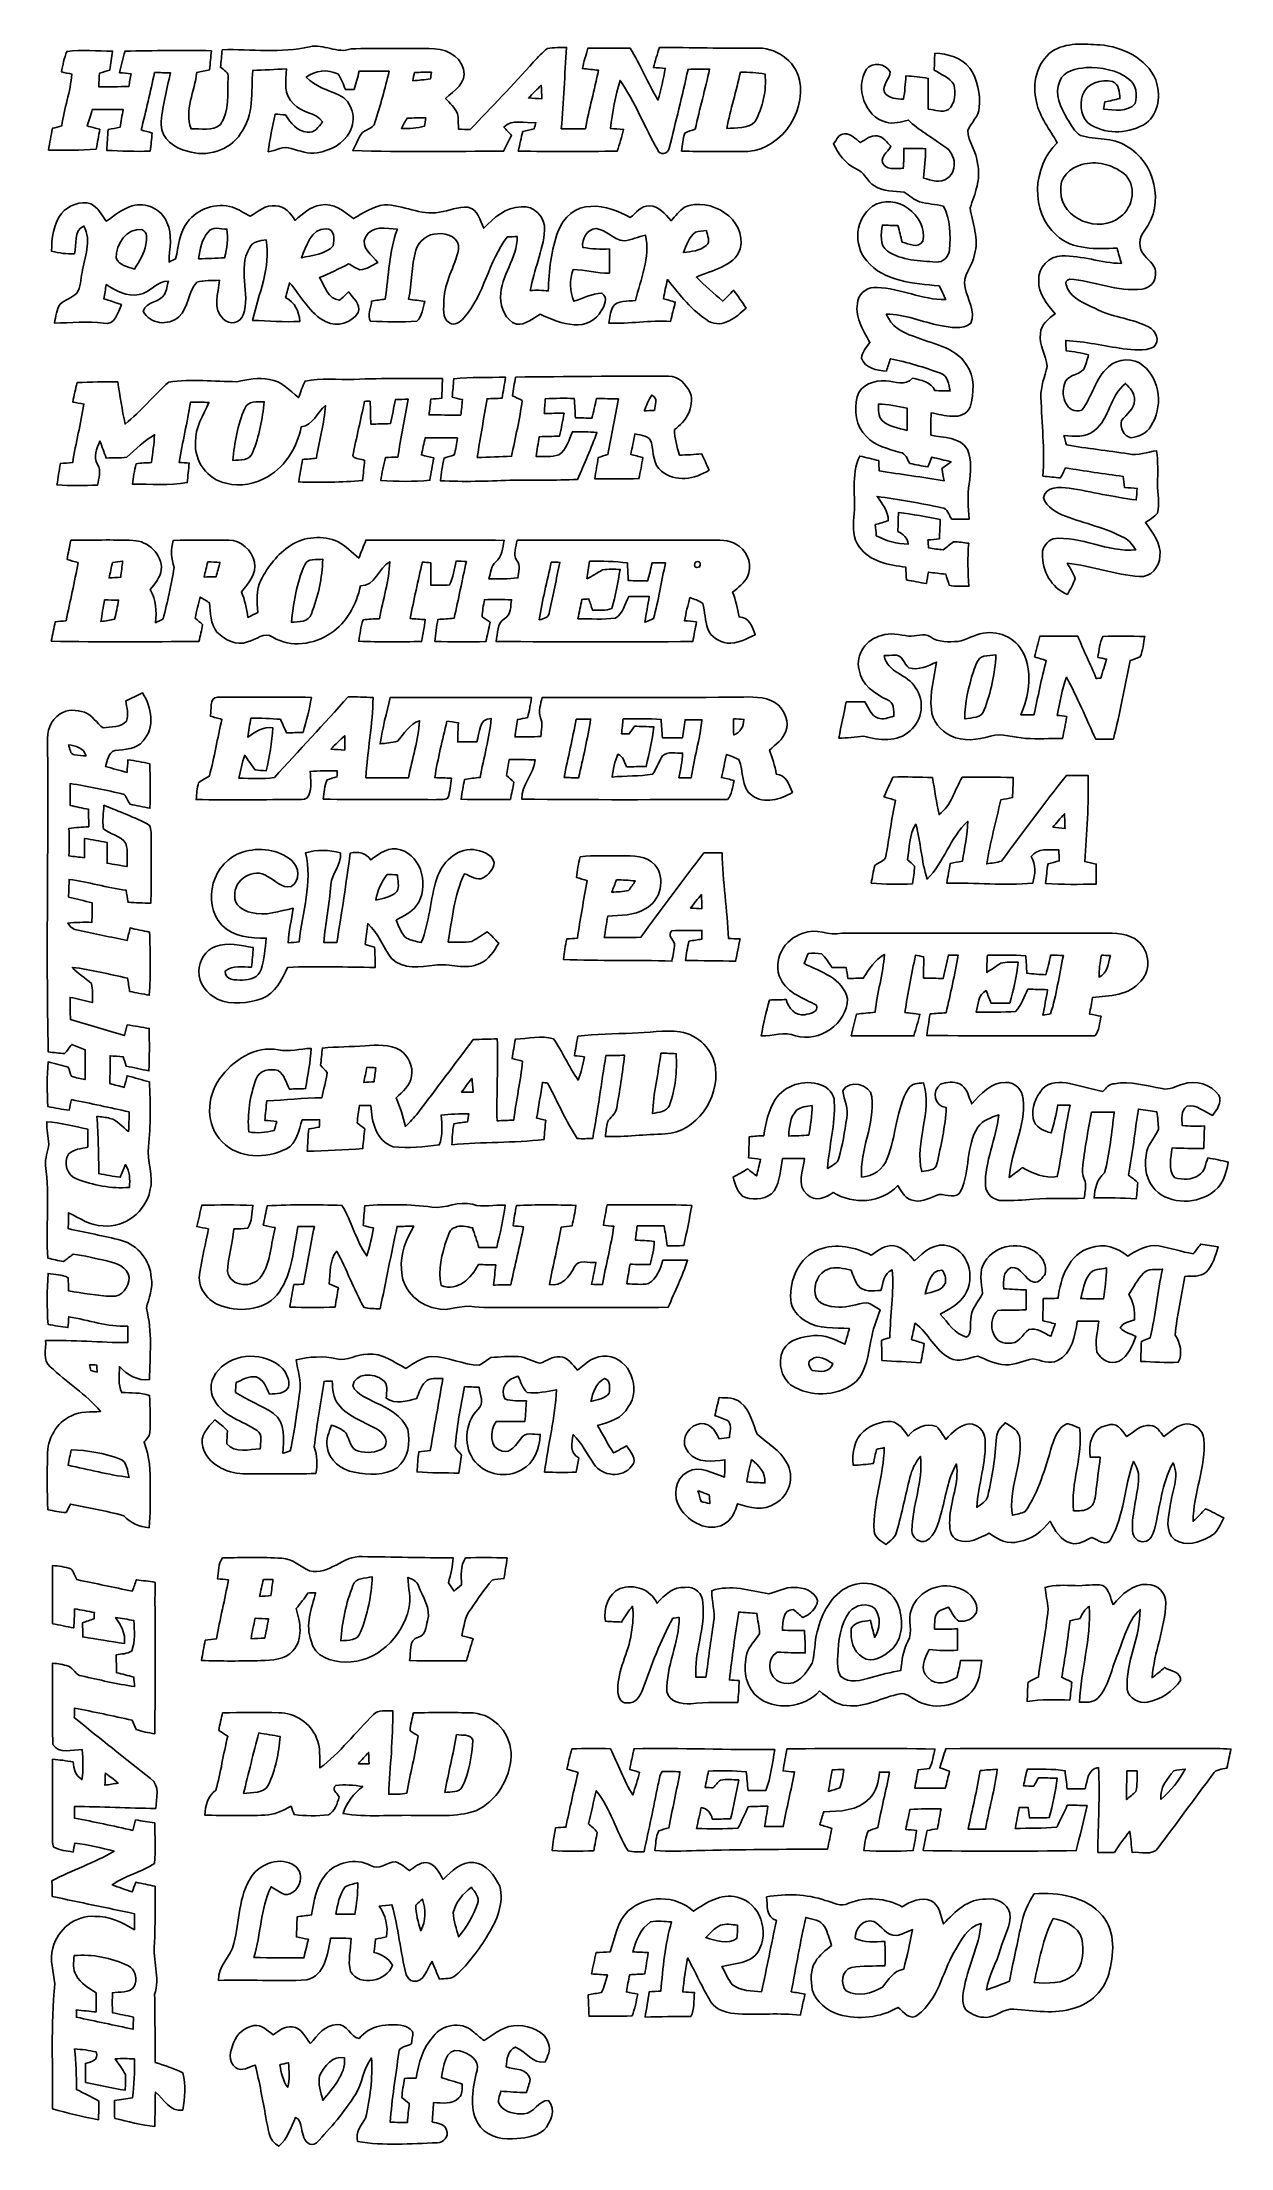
# Model space of a CAD drawing. Header units: centimetres. Extents: x -7.5 to 7.5, y -13.4 to 13.3.
import ezdxf

# ---------------------------------------------------------------- set-up
doc = ezdxf.new("R2010")
doc.units = ezdxf.units.CM
doc.header["$MEASUREMENT"] = 0
doc.layers.add('Camada 1', color=7, linetype='Continuous')

msp = doc.modelspace()

# ---------------------------------------------------------------- linework, layer by layer
at = {"layer": 'Camada 1', "color": 156}
for points, knots in [([(-5.26696, 13.22458), (-4.89866, 13.23657), (-4.52366, 13.17625), (-4.1596, 13.26197), (-4.1596, 13.26197), (-3.9811, 13.30395), (-3.81175, 13.16919), (-3.63502, 13.23586), (-3.63502, 13.23586), (-3.30517, 13.24786), (-2.9739, 13.23516), (-2.64337, 13.23939), (-2.64337, 13.23939), (-2.46627, 13.24468), (-2.25602, 13.16707), (-2.20909, 12.97693), (-2.20909, 12.97693), (-2.16641, 12.80936), (-2.32833, 12.7007), (-2.4384, 12.60756), (-2.4384, 12.60756), (-2.38407, 12.54653), (-2.31563, 12.49326), (-2.28564, 12.41424), (-2.28564, 12.41424), (-2.27507, 12.34969), (-2.27717, 12.28407), (-2.27471, 12.2188), (-2.27471, 12.2188), (-2.22462, 12.21705), (-2.17452, 12.21528), (-2.12407, 12.21316), (-2.12407, 12.21316), (-1.8549, 12.49715), (-1.58503, 12.78043), (-1.32221, 13.07006), (-1.32221, 13.07006), (-1.26576, 13.12862), (-1.21284, 13.19283), (-1.14547, 13.23975), (-1.14547, 13.23975), (-1.06644, 13.25386), (-0.98531, 13.25174), (-0.90487, 13.25456), (-0.90487, 13.25456), (-0.93062, 12.91096), (-0.9398, 12.56594), (-0.9726, 12.22269), (-0.9726, 12.22269), (-0.87066, 12.22233), (-0.7687, 12.22269), (-0.66674, 12.22445), (-0.66674, 12.22445), (-0.61877, 12.47316), (-0.55174, 12.71763), (-0.49917, 12.96528), (-0.49917, 12.96528), (-0.56797, 12.97199), (-0.63641, 12.97833), (-0.7045, 12.9868), (-0.7045, 12.9868), (-0.68438, 13.07253), (-0.65933, 13.1572), (-0.63641, 13.24256), (-0.63641, 13.24256), (-0.45685, 13.24645), (-0.27693, 13.24433), (-0.09735, 13.24433), (-0.09735, 13.24433), (0.02821, 13.03019), (0.12452, 12.80054), (0.25223, 12.58782), (0.25223, 12.58782), (0.29491, 12.71834), (0.32066, 12.85346), (0.34571, 12.98821), (0.34571, 12.98821), (0.30797, 12.99104), (0.23247, 12.99632), (0.19473, 12.9988), (0.19473, 12.9988), (0.21907, 13.08347), (0.24448, 13.16743), (0.27057, 13.25138), (0.27057, 13.25138), (0.67486, 13.25633), (1.07879, 13.23692), (1.48342, 13.24504), (1.48342, 13.24504), (1.73496, 13.26161), (1.99354, 13.09369), (2.04681, 12.84111), (2.04681, 12.84111), (2.13783, 12.4086), (1.76742, 11.90377), (1.30739, 11.93553), (1.30739, 11.93553), (1.0555, 11.93799), (0.80362, 11.93306), (0.55174, 11.94011), (0.55174, 11.94011), (0.56339, 12.01701), (0.56973, 12.09533), (0.59302, 12.16977), (0.59302, 12.16977), (0.63534, 12.18917), (0.6798, 12.20328), (0.7239, 12.21916), (0.7239, 12.21916), (0.78281, 12.47352), (0.84983, 12.72575), (0.90735, 12.98045), (0.90735, 12.98045), (0.81633, 12.98116), (0.72565, 12.9801), (0.635, 12.97622), (0.635, 12.97622), (0.55703, 12.64319), (0.48048, 12.30947), (0.39475, 11.97821), (0.39475, 11.97821), (0.38805, 11.90625), (0.27023, 11.8812), (0.2494, 11.95704), (0.2494, 11.95704), (0.08149, 12.24492), (-0.03668, 12.56205), (-0.22718, 12.83616), (-0.22718, 12.83616), (-0.28609, 12.63755), (-0.32315, 12.43223), (-0.35031, 12.22691), (-0.35031, 12.22691), (-0.2942, 12.22339), (-0.23812, 12.21951), (-0.18167, 12.21528), (-0.18167, 12.21528), (-0.20496, 12.12179), (-0.23283, 12.03007), (-0.26353, 11.93905), (-0.26353, 11.93905), (-0.68121, 11.93518), (-1.09889, 11.93411), (-1.51623, 11.94011), (-1.51623, 11.94011), (-1.4993, 12.02407), (-1.47884, 12.10733), (-1.45873, 12.19059), (-1.45873, 12.19059), (-1.41111, 12.20187), (-1.36277, 12.21316), (-1.31444, 12.2241), (-1.31444, 12.2241), (-1.30951, 12.24386), (-1.29928, 12.28372), (-1.29433, 12.30347), (-1.29433, 12.30347), (-1.42628, 12.28336), (-1.59878, 12.3578), (-1.69898, 12.24455), (-1.69898, 12.24455), (-1.66899, 12.20858), (-1.63583, 12.17471), (-1.60408, 12.14013), (-1.60408, 12.14013), (-1.63795, 12.07346), (-1.6704, 12.00573), (-1.70285, 11.93834), (-1.70285, 11.93834), (-2.33927, 11.9394), (-2.97673, 11.92636), (-3.6128, 11.94611), (-3.6128, 11.94611), (-3.58104, 12.01666), (-3.54894, 12.08757), (-3.50697, 12.15319), (-3.50697, 12.15319), (-3.46569, 12.22127), (-3.35173, 12.21705), (-3.33233, 12.30277), (-3.33233, 12.30277), (-3.26636, 12.51726), (-3.2025, 12.7328), (-3.15241, 12.95152), (-3.15241, 12.95152), (-3.27837, 12.95435), (-3.40465, 12.954), (-3.5306, 12.954), (-3.5306, 12.954), (-3.55177, 12.87603), (-3.57433, 12.79877), (-3.59587, 12.72117), (-3.59587, 12.72117), (-3.62374, 12.7208), (-3.67911, 12.71975), (-3.70699, 12.71905), (-3.70699, 12.71905), (-3.7345, 12.78748), (-3.75462, 12.86122), (-3.80223, 12.91907), (-3.80223, 12.91907), (-3.93171, 12.98045), (-4.08622, 12.96246), (-4.20158, 12.87921), (-4.20158, 12.87921), (-4.09434, 12.75397), (-3.92959, 12.71834), (-3.78707, 12.65025), (-3.78707, 12.65025), (-3.61631, 12.57476), (-3.56129, 12.34087), (-3.65159, 12.18494), (-3.65159, 12.18494), (-3.72779, 12.02831), (-3.90031, 11.94681), (-4.06471, 11.9193), (-4.06471, 11.9193), (-4.17724, 11.89848), (-4.28625, 11.94469), (-4.39278, 11.97292), (-4.39278, 11.97292), (-4.49155, 12.01137), (-4.58645, 11.9454), (-4.68312, 11.932), (-4.68312, 11.932), (-4.66689, 12.09322), (-4.62808, 12.25091), (-4.59527, 12.40966), (-4.59527, 12.40966), (-4.55259, 12.40613), (-4.5099, 12.40261), (-4.46722, 12.39908), (-4.46722, 12.39908), (-4.4016, 12.30065), (-4.31906, 12.19094), (-4.19064, 12.18212), (-4.19064, 12.18212), (-4.10104, 12.16659), (-4.04106, 12.24597), (-3.99625, 12.31053), (-3.99625, 12.31053), (-4.07882, 12.43471), (-4.26332, 12.42271), (-4.35997, 12.53666), (-4.35997, 12.53666), (-4.49791, 12.64425), (-4.45981, 12.83158), (-4.45416, 12.98292), (-4.45416, 12.98292), (-4.59634, 12.97552), (-4.7385, 12.96493), (-4.88102, 12.96352), (-4.88102, 12.96352), (-4.89866, 12.694), (-4.86268, 12.39379), (-5.03414, 12.16307), (-5.03414, 12.16307), (-5.17207, 11.94293), (-5.467, 11.85932), (-5.70793, 11.94011), (-5.70793, 11.94011), (-5.86916, 11.97786), (-6.03566, 12.09322), (-6.04061, 12.27454), (-6.04061, 12.27454), (-6.03144, 12.49785), (-5.9683, 12.71516), (-5.92349, 12.93318), (-5.92349, 12.93318), (-5.99015, 12.93388), (-6.05683, 12.93459), (-6.12352, 12.93494), (-6.12352, 12.93494), (-6.17714, 12.69223), (-6.23464, 12.45022), (-6.2925, 12.20823), (-6.2925, 12.20823), (-6.24628, 12.19552), (-6.20041, 12.18282), (-6.15421, 12.16977), (-6.15421, 12.16977), (-6.1602, 12.09322), (-6.16832, 12.01666), (-6.18101, 11.94082), (-6.18101, 11.94082), (-6.36447, 11.932), (-6.54755, 11.94364), (-6.73064, 11.94822), (-6.73064, 11.94822), (-6.72535, 12.03642), (-6.719, 12.12497), (-6.713, 12.21351), (-6.713, 12.21351), (-6.66184, 12.22304), (-6.6107, 12.23221), (-6.5599, 12.24244), (-6.5599, 12.24244), (-6.5479, 12.31758), (-6.5352, 12.39237), (-6.52144, 12.46681), (-6.52144, 12.46681), (-6.65198, 12.46786), (-6.78215, 12.46751), (-6.91232, 12.46751), (-6.91232, 12.46751), (-6.93349, 12.39801), (-6.95466, 12.32852), (-6.97583, 12.25867), (-6.97583, 12.25867), (-6.92326, 12.24455), (-6.87069, 12.2308), (-6.81777, 12.21705), (-6.81777, 12.21705), (-6.83119, 12.13343), (-6.84705, 12.05018), (-6.86328, 11.96692), (-6.86328, 11.96692), (-7.06366, 11.94364), (-7.26581, 11.95422), (-7.4669, 11.95317), (-7.4669, 11.95317), (-7.45313, 12.04559), (-7.43444, 12.13696), (-7.4189, 12.22903), (-7.4189, 12.22903), (-7.37904, 12.23997), (-7.33882, 12.25091), (-7.29826, 12.2615), (-7.29826, 12.2615), (-7.27075, 12.48233), (-7.1875, 12.69365), (-7.17303, 12.9159), (-7.17303, 12.9159), (-7.20548, 12.9226), (-7.27004, 12.936), (-7.3025, 12.9427), (-7.3025, 12.9427), (-7.28732, 13.0309), (-7.26863, 13.11909), (-7.23652, 13.2027), (-7.23652, 13.2027), (-7.04497, 13.23374), (-6.84883, 13.20341), (-6.65551, 13.20694), (-6.65551, 13.20694), (-6.66574, 13.12721), (-6.67807, 13.04748), (-6.68937, 12.96775), (-6.68937, 12.96775), (-6.73347, 12.95435), (-6.77757, 12.94129), (-6.8213, 12.92789), (-6.8213, 12.92789), (-6.82483, 12.87073), (-6.828, 12.81359), (-6.83119, 12.75644), (-6.83119, 12.75644), (-6.70453, 12.75644), (-6.57789, 12.75644), (-6.45125, 12.75785), (-6.45125, 12.75785), (-6.44102, 12.81217), (-6.43078, 12.86651), (-6.42055, 12.92083), (-6.42055, 12.92083), (-6.46923, 12.92506), (-6.51791, 12.9293), (-6.56624, 12.93388), (-6.56624, 12.93388), (-6.5479, 13.02596), (-6.52392, 13.11663), (-6.49781, 13.20658), (-6.49781, 13.20658), (-6.13339, 13.21364), (-5.76862, 13.21999), (-5.40419, 13.21223), (-5.40419, 13.21223), (-5.41126, 13.1318), (-5.41901, 13.05136), (-5.42642, 12.97092), (-5.42642, 12.97092), (-5.48075, 12.95929), (-5.53507, 12.94765), (-5.5894, 12.93636), (-5.5894, 12.93636), (-5.6141, 12.70035), (-5.75132, 12.45904), (-5.66173, 12.2241), (-5.66173, 12.2241), (-5.53931, 12.23151), (-5.38938, 12.18388), (-5.29061, 12.27772), (-5.29061, 12.27772), (-5.17243, 12.45093), (-5.201, 12.67389), (-5.19324, 12.8725), (-5.19324, 12.8725), (-5.17701, 12.94059), (-5.24862, 12.96599), (-5.28884, 13.00373), (-5.28884, 13.00373), (-5.28179, 13.07747), (-5.27437, 13.15084), (-5.26696, 13.22458)], [0, 0, 0, 0, 0.00980392, 0.00980392, 0.00980392, 0.00980392, 0.01960784, 0.01960784, 0.01960784, 0.01960784, 0.02941176, 0.02941176, 0.02941176, 0.02941176, 0.03921569, 0.03921569, 0.03921569, 0.03921569, 0.04901961, 0.04901961, 0.04901961, 0.04901961, 0.05882353, 0.05882353, 0.05882353, 0.05882353, 0.06862745, 0.06862745, 0.06862745, 0.06862745, 0.07843137, 0.07843137, 0.07843137, 0.07843137, 0.08823529, 0.08823529, 0.08823529, 0.08823529, 0.09803922, 0.09803922, 0.09803922, 0.09803922, 0.10784314, 0.10784314, 0.10784314, 0.10784314, 0.11764706, 0.11764706, 0.11764706, 0.11764706, 0.12745098, 0.12745098, 0.12745098, 0.12745098, 0.1372549, 0.1372549, 0.1372549, 0.1372549, 0.14705882, 0.14705882, 0.14705882, 0.14705882, 0.15686275, 0.15686275, 0.15686275, 0.15686275, 0.16666667, 0.16666667, 0.16666667, 0.16666667, 0.17647059, 0.17647059, 0.17647059, 0.17647059, 0.18627451, 0.18627451, 0.18627451, 0.18627451, 0.19607843, 0.19607843, 0.19607843, 0.19607843, 0.20588235, 0.20588235, 0.20588235, 0.20588235, 0.21568627, 0.21568627, 0.21568627, 0.21568627, 0.2254902, 0.2254902, 0.2254902, 0.2254902, 0.23529412, 0.23529412, 0.23529412, 0.23529412, 0.24509804, 0.24509804, 0.24509804, 0.24509804, 0.25490196, 0.25490196, 0.25490196, 0.25490196, 0.26470588, 0.26470588, 0.26470588, 0.26470588, 0.2745098, 0.2745098, 0.2745098, 0.2745098, 0.28431373, 0.28431373, 0.28431373, 0.28431373, 0.29411765, 0.29411765, 0.29411765, 0.29411765, 0.30392157, 0.30392157, 0.30392157, 0.30392157, 0.31372549, 0.31372549, 0.31372549, 0.31372549, 0.32352941, 0.32352941, 0.32352941, 0.32352941, 0.33333333, 0.33333333, 0.33333333, 0.33333333, 0.34313725, 0.34313725, 0.34313725, 0.34313725, 0.35294118, 0.35294118, 0.35294118, 0.35294118, 0.3627451, 0.3627451, 0.3627451, 0.3627451, 0.37254902, 0.37254902, 0.37254902, 0.37254902, 0.38235294, 0.38235294, 0.38235294, 0.38235294, 0.39215686, 0.39215686, 0.39215686, 0.39215686, 0.40196078, 0.40196078, 0.40196078, 0.40196078, 0.41176471, 0.41176471, 0.41176471, 0.41176471, 0.42156863, 0.42156863, 0.42156863, 0.42156863, 0.43137255, 0.43137255, 0.43137255, 0.43137255, 0.44117647, 0.44117647, 0.44117647, 0.44117647, 0.45098039, 0.45098039, 0.45098039, 0.45098039, 0.46078431, 0.46078431, 0.46078431, 0.46078431, 0.47058824, 0.47058824, 0.47058824, 0.47058824, 0.48039216, 0.48039216, 0.48039216, 0.48039216, 0.49019608, 0.49019608, 0.49019608, 0.49019608, 0.5, 0.5, 0.5, 0.5, 0.50980392, 0.50980392, 0.50980392, 0.50980392, 0.51960784, 0.51960784, 0.51960784, 0.51960784, 0.52941176, 0.52941176, 0.52941176, 0.52941176, 0.53921569, 0.53921569, 0.53921569, 0.53921569, 0.54901961, 0.54901961, 0.54901961, 0.54901961, 0.55882353, 0.55882353, 0.55882353, 0.55882353, 0.56862745, 0.56862745, 0.56862745, 0.56862745, 0.57843137, 0.57843137, 0.57843137, 0.57843137, 0.58823529, 0.58823529, 0.58823529, 0.58823529, 0.59803922, 0.59803922, 0.59803922, 0.59803922, 0.60784314, 0.60784314, 0.60784314, 0.60784314, 0.61764706, 0.61764706, 0.61764706, 0.61764706, 0.62745098, 0.62745098, 0.62745098, 0.62745098, 0.6372549, 0.6372549, 0.6372549, 0.6372549, 0.64705882, 0.64705882, 0.64705882, 0.64705882, 0.65686275, 0.65686275, 0.65686275, 0.65686275, 0.66666667, 0.66666667, 0.66666667, 0.66666667, 0.67647059, 0.67647059, 0.67647059, 0.67647059, 0.68627451, 0.68627451, 0.68627451, 0.68627451, 0.69607843, 0.69607843, 0.69607843, 0.69607843, 0.70588235, 0.70588235, 0.70588235, 0.70588235, 0.71568627, 0.71568627, 0.71568627, 0.71568627, 0.7254902, 0.7254902, 0.7254902, 0.7254902, 0.73529412, 0.73529412, 0.73529412, 0.73529412, 0.74509804, 0.74509804, 0.74509804, 0.74509804, 0.75490196, 0.75490196, 0.75490196, 0.75490196, 0.76470588, 0.76470588, 0.76470588, 0.76470588, 0.7745098, 0.7745098, 0.7745098, 0.7745098, 0.78431373, 0.78431373, 0.78431373, 0.78431373, 0.79411765, 0.79411765, 0.79411765, 0.79411765, 0.80392157, 0.80392157, 0.80392157, 0.80392157, 0.81372549, 0.81372549, 0.81372549, 0.81372549, 0.82352941, 0.82352941, 0.82352941, 0.82352941, 0.83333333, 0.83333333, 0.83333333, 0.83333333, 0.84313725, 0.84313725, 0.84313725, 0.84313725, 0.85294118, 0.85294118, 0.85294118, 0.85294118, 0.8627451, 0.8627451, 0.8627451, 0.8627451, 0.87254902, 0.87254902, 0.87254902, 0.87254902, 0.88235294, 0.88235294, 0.88235294, 0.88235294, 0.89215686, 0.89215686, 0.89215686, 0.89215686, 0.90196078, 0.90196078, 0.90196078, 0.90196078, 0.91176471, 0.91176471, 0.91176471, 0.91176471, 0.92156863, 0.92156863, 0.92156863, 0.92156863, 0.93137255, 0.93137255, 0.93137255, 0.93137255, 0.94117647, 0.94117647, 0.94117647, 0.94117647, 0.95098039, 0.95098039, 0.95098039, 0.95098039, 0.96078431, 0.96078431, 0.96078431, 0.96078431, 0.97058824, 0.97058824, 0.97058824, 0.97058824, 0.98039216, 0.98039216, 0.98039216, 0.98039216, 1, 1, 1, 1]), ([(3.76061, 13.17941), (3.92465, 13.17448), (4.09963, 13.12403), (4.20475, 12.98927), (4.20475, 12.98927), (4.306, 12.84675), (4.33528, 12.66472), (4.32364, 12.49326), (4.32364, 12.49326), (4.31835, 12.37896), (4.21886, 12.30347), (4.17653, 12.20363), (4.17653, 12.20363), (4.17934, 12.05512), (4.2926, 11.93306), (4.29965, 11.78277), (4.29965, 11.78277), (4.35081, 11.58733), (4.26507, 11.40142), (4.20792, 11.22009), (4.20792, 11.22009), (4.23403, 11.0243), (4.3254, 10.82886), (4.26191, 10.62919), (4.26191, 10.62919), (4.24709, 10.48032), (4.09575, 10.36461), (4.14338, 10.20903), (4.14338, 10.20903), (4.17371, 10.06157), (4.27955, 9.91164), (4.21534, 9.75924), (4.21534, 9.75924), (4.10491, 9.67422), (3.95534, 9.70773), (3.82975, 9.72996), (3.82975, 9.72996), (3.60079, 9.77547), (3.38208, 9.87565), (3.14571, 9.87459), (3.14571, 9.87459), (3.20498, 9.72749), (3.34291, 9.6393), (3.48933, 9.59555), (3.48933, 9.59555), (3.72039, 9.49677), (4.01002, 9.46679), (4.15783, 9.2389), (4.15783, 9.2389), (4.27601, 9.08261), (4.25309, 8.87483), (4.20687, 8.69703), (4.20687, 8.69703), (4.10986, 8.50758), (3.87278, 8.60036), (3.71193, 8.62365), (3.71193, 8.62365), (3.71086, 8.53016), (3.71086, 8.43633), (3.71052, 8.34248), (3.71052, 8.34248), (3.86856, 8.30367), (4.08128, 8.3252), (4.17264, 8.16151), (4.17264, 8.16151), (4.2305, 8.02463), (4.21393, 7.86906), (4.19488, 7.72548), (4.19488, 7.72548), (4.16842, 7.57731), (4.18465, 7.42702), (4.19559, 7.27816), (4.19559, 7.27816), (4.1215, 7.27779), (4.04741, 7.2785), (3.97369, 7.27886), (3.97369, 7.27886), (3.93559, 7.32966), (3.92253, 7.41469), (3.84844, 7.4228), (3.84844, 7.4228), (3.57716, 7.4803), (3.30305, 7.52863), (3.02789, 7.56532), (3.02789, 7.56532), (3.09421, 7.47218), (3.17394, 7.37975), (3.169, 7.25733), (3.169, 7.25733), (3.11467, 7.24041), (3.06034, 7.22417), (3.00601, 7.20865), (3.00601, 7.20865), (3.00989, 7.16173), (3.01412, 7.11446), (3.01837, 7.06754), (3.01837, 7.06754), (3.14254, 7.00051), (3.28083, 6.961), (3.42299, 6.96241), (3.42299, 6.96241), (3.41524, 7.04074), (3.35667, 7.08871), (3.29247, 7.12328), (3.29247, 7.12328), (3.29423, 7.20302), (3.296, 7.28274), (3.29988, 7.36247), (3.29988, 7.36247), (3.47732, 7.34165), (3.653, 7.30815), (3.82834, 7.27251), (3.82834, 7.27251), (3.82658, 7.19101), (3.82235, 7.10988), (3.81776, 7.02839), (3.81776, 7.02839), (3.76943, 7.0238), (3.72145, 7.01886), (3.67347, 7.01392), (3.67347, 7.01392), (3.67524, 6.98887), (3.67911, 6.93914), (3.68087, 6.91409), (3.68087, 6.91409), (3.74227, 6.90527), (3.8033, 6.89256), (3.86574, 6.89081), (3.86574, 6.89081), (3.91159, 6.9208), (3.9504, 6.96066), (3.99625, 6.99099), (3.99625, 6.99099), (4.06082, 6.99169), (4.12467, 6.979), (4.18889, 6.97194), (4.18889, 6.97194), (4.17405, 6.79097), (4.17865, 6.60929), (4.19135, 6.42796), (4.19135, 6.42796), (4.10879, 6.43078), (4.02449, 6.4209), (3.9437, 6.44102), (3.9437, 6.44102), (3.92606, 6.48687), (3.9123, 6.5345), (3.89784, 6.58106), (3.89784, 6.58106), (3.82481, 6.58847), (3.75214, 6.59799), (3.67946, 6.60646), (3.67946, 6.60646), (3.67064, 6.55849), (3.66218, 6.5105), (3.65407, 6.46219), (3.65407, 6.46219), (3.56904, 6.47664), (3.48473, 6.49216), (3.40042, 6.5084), (3.40042, 6.5084), (3.3976, 6.56201), (3.39548, 6.61563), (3.39302, 6.66925), (3.39302, 6.66925), (3.17994, 6.69607), (2.93546, 6.73876), (2.80317, 6.92714), (2.80317, 6.92714), (2.71885, 7.03367), (2.72625, 7.17444), (2.73437, 7.30179), (2.73437, 7.30179), (2.76331, 7.56072), (2.69205, 7.83271), (2.80846, 8.0779), (2.80846, 8.0779), (2.88924, 8.0592), (2.96969, 8.03909), (3.05047, 8.01899), (3.05047, 8.01899), (3.05187, 7.9756), (3.05328, 7.93221), (3.0554, 7.88846), (3.0554, 7.88846), (3.32951, 7.84754), (3.60432, 7.80873), (3.87809, 7.76427), (3.87809, 7.76427), (3.8682, 7.81614), (3.85833, 7.86765), (3.8488, 7.9195), (3.8488, 7.9195), (3.88796, 7.94702), (3.92747, 7.97525), (3.96662, 8.00381), (3.96662, 8.00381), (3.88479, 8.02463), (3.8033, 8.04368), (3.72215, 8.06414), (3.72215, 8.06414), (3.70557, 8.02251), (3.68935, 7.98089), (3.67347, 7.93891), (3.67347, 7.93891), (3.59657, 7.95196), (3.52, 7.96748), (3.44416, 7.98371), (3.44416, 7.98371), (3.40818, 8.03521), (3.39302, 8.116), (3.31964, 8.12411), (3.31964, 8.12411), (3.16793, 8.16751), (3.00389, 8.20525), (2.89277, 8.3259), (2.89277, 8.3259), (2.7559, 8.45185), (2.73685, 8.65751), (2.77636, 8.82932), (2.77636, 8.82932), (2.81798, 8.98348), (2.99544, 9.03957), (3.13901, 9.02934), (3.13901, 9.02934), (3.25366, 9.02511), (3.38632, 8.95631), (3.47661, 9.06215), (3.47661, 9.06215), (3.58668, 9.04028), (3.70733, 9.01981), (3.7599, 8.90693), (3.7599, 8.90693), (3.82517, 8.9041), (3.89042, 8.90269), (3.95605, 8.90269), (3.95605, 8.90269), (3.93206, 8.98243), (3.92959, 9.09813), (3.83329, 9.126), (3.83329, 9.126), (3.62549, 9.20115), (3.41312, 9.2657), (3.19651, 9.3098), (3.19651, 9.3098), (3.17994, 9.25794), (3.16371, 9.20573), (3.14713, 9.15387), (3.14713, 9.15387), (3.02682, 9.16234), (2.87584, 9.18668), (2.83138, 9.31791), (2.83138, 9.31791), (2.83491, 9.39658), (2.89842, 9.45373), (2.93722, 9.51723), (2.93722, 9.51723), (2.84514, 9.67563), (2.73649, 9.85766), (2.78589, 10.04746), (2.78589, 10.04746), (2.80952, 10.15682), (2.92452, 10.22208), (3.03142, 10.21397), (3.03142, 10.21397), (3.32705, 10.20162), (3.59974, 10.05628), (3.89748, 10.05874), (3.89748, 10.05874), (3.87139, 10.11802), (3.84844, 10.17905), (3.81387, 10.23372), (3.81387, 10.23372), (3.49532, 10.26583), (3.11608, 10.28311), (2.89665, 10.55193), (2.89665, 10.55193), (2.72274, 10.75196), (2.75061, 11.08851), (2.97215, 11.24196), (2.97215, 11.24196), (3.25225, 11.43141), (3.68123, 11.12308), (3.6068, 10.79887), (3.6068, 10.79887), (3.54965, 10.69692), (3.42935, 10.76995), (3.34573, 10.78794), (3.34573, 10.78794), (3.32809, 10.85779), (3.31082, 10.92729), (3.29282, 10.99678), (3.29282, 10.99678), (3.22686, 10.99784), (3.16123, 11.00032), (3.09597, 11.00348), (3.09597, 11.00348), (3.08186, 10.89307), (3.05399, 10.75019), (3.15948, 10.67364), (3.15948, 10.67364), (3.33903, 10.55263), (3.56729, 10.54911), (3.77613, 10.53499), (3.77613, 10.53499), (3.86221, 10.52759), (3.94441, 10.6045), (3.94475, 10.69093), (3.94475, 10.69093), (3.95958, 10.87613), (3.96205, 11.07828), (3.86891, 11.24479), (3.86891, 11.24479), (3.76943, 11.26948), (3.66501, 11.26877), (3.56658, 11.29911), (3.56658, 11.29911), (3.49355, 11.32381), (3.43817, 11.38061), (3.37326, 11.41941), (3.37326, 11.41941), (3.24626, 11.43846), (3.10727, 11.42505), (2.99507, 11.49879), (2.99507, 11.49879), (2.89984, 11.55559), (2.86597, 11.68187), (2.7566, 11.71821), (2.7566, 11.71821), (2.62395, 11.77924), (2.5407, 11.9073), (2.47614, 12.03254), (2.47614, 12.03254), (2.51777, 12.0784), (2.54034, 12.16377), (2.61549, 12.15883), (2.61549, 12.15883), (2.69733, 12.16413), (2.75483, 12.09181), (2.81834, 12.05123), (2.81834, 12.05123), (2.88466, 12.08475), (2.94886, 12.14966), (3.0293, 12.13202), (3.0293, 12.13202), (3.10868, 12.12708), (3.1517, 12.05159), (3.20321, 12.00114), (3.20321, 12.00114), (3.16652, 11.92882), (3.04411, 11.84875), (3.11714, 11.76372), (3.11714, 11.76372), (3.18099, 11.69811), (3.27978, 11.72245), (3.36091, 11.72316), (3.36091, 11.72316), (3.36656, 11.80676), (3.3669, 11.89037), (3.3669, 11.97433), (3.3669, 11.97433), (3.45897, 11.97539), (3.55106, 11.97433), (3.64348, 11.97115), (3.64348, 11.97115), (3.64348, 11.84663), (3.62832, 11.7228), (3.61526, 11.59933), (3.61526, 11.59933), (3.71264, 11.57639), (3.83222, 11.52136), (3.92077, 11.59721), (3.92077, 11.59721), (4.06541, 11.70128), (4.01601, 11.94469), (3.85938, 12.01102), (3.85938, 12.01102), (3.71581, 12.12038), (3.55458, 12.20681), (3.4244, 12.33311), (3.4244, 12.33311), (3.33199, 12.31265), (3.23603, 12.27878), (3.14184, 12.30559), (3.14184, 12.30559), (2.8709, 12.38108), (2.74742, 12.7448), (2.89312, 12.97798), (2.89312, 12.97798), (2.9711, 13.07782), (3.13372, 13.05171), (3.19369, 12.94588), (3.19369, 12.94588), (3.18947, 12.85275), (3.08926, 12.78078), (3.12208, 12.68377), (3.12208, 12.68377), (3.17746, 12.60439), (3.2773, 12.60298), (3.36444, 12.59874), (3.36444, 12.59874), (3.37855, 12.69646), (3.38632, 12.79525), (3.39407, 12.89402), (3.39407, 12.89402), (3.48826, 12.88697), (3.58245, 12.87568), (3.67629, 12.86191), (3.67629, 12.86191), (3.67805, 12.73245), (3.671, 12.60263), (3.67629, 12.47316), (3.67629, 12.47316), (3.76025, 12.46258), (3.85127, 12.42518), (3.93312, 12.46575), (3.93312, 12.46575), (4.01884, 12.54548), (4.02872, 12.6753), (4.00085, 12.7829), (4.00085, 12.7829), (3.94652, 12.87497), (3.8375, 12.9106), (3.75284, 12.96775), (3.75284, 12.96775), (3.75391, 13.0383), (3.75637, 13.10886), (3.76061, 13.17941)], [0, 0, 0, 0, 0.00925926, 0.00925926, 0.00925926, 0.00925926, 0.01851852, 0.01851852, 0.01851852, 0.01851852, 0.02777778, 0.02777778, 0.02777778, 0.02777778, 0.03703704, 0.03703704, 0.03703704, 0.03703704, 0.0462963, 0.0462963, 0.0462963, 0.0462963, 0.05555556, 0.05555556, 0.05555556, 0.05555556, 0.06481481, 0.06481481, 0.06481481, 0.06481481, 0.07407407, 0.07407407, 0.07407407, 0.07407407, 0.08333333, 0.08333333, 0.08333333, 0.08333333, 0.09259259, 0.09259259, 0.09259259, 0.09259259, 0.10185185, 0.10185185, 0.10185185, 0.10185185, 0.11111111, 0.11111111, 0.11111111, 0.11111111, 0.12037037, 0.12037037, 0.12037037, 0.12037037, 0.12962963, 0.12962963, 0.12962963, 0.12962963, 0.13888889, 0.13888889, 0.13888889, 0.13888889, 0.14814815, 0.14814815, 0.14814815, 0.14814815, 0.15740741, 0.15740741, 0.15740741, 0.15740741, 0.16666667, 0.16666667, 0.16666667, 0.16666667, 0.17592593, 0.17592593, 0.17592593, 0.17592593, 0.18518519, 0.18518519, 0.18518519, 0.18518519, 0.19444444, 0.19444444, 0.19444444, 0.19444444, 0.2037037, 0.2037037, 0.2037037, 0.2037037, 0.21296296, 0.21296296, 0.21296296, 0.21296296, 0.22222222, 0.22222222, 0.22222222, 0.22222222, 0.23148148, 0.23148148, 0.23148148, 0.23148148, 0.24074074, 0.24074074, 0.24074074, 0.24074074, 0.25, 0.25, 0.25, 0.25, 0.25925926, 0.25925926, 0.25925926, 0.25925926, 0.26851852, 0.26851852, 0.26851852, 0.26851852, 0.27777778, 0.27777778, 0.27777778, 0.27777778, 0.28703704, 0.28703704, 0.28703704, 0.28703704, 0.2962963, 0.2962963, 0.2962963, 0.2962963, 0.30555556, 0.30555556, 0.30555556, 0.30555556, 0.31481481, 0.31481481, 0.31481481, 0.31481481, 0.32407407, 0.32407407, 0.32407407, 0.32407407, 0.33333333, 0.33333333, 0.33333333, 0.33333333, 0.34259259, 0.34259259, 0.34259259, 0.34259259, 0.35185185, 0.35185185, 0.35185185, 0.35185185, 0.36111111, 0.36111111, 0.36111111, 0.36111111, 0.37037037, 0.37037037, 0.37037037, 0.37037037, 0.37962963, 0.37962963, 0.37962963, 0.37962963, 0.38888889, 0.38888889, 0.38888889, 0.38888889, 0.39814815, 0.39814815, 0.39814815, 0.39814815, 0.40740741, 0.40740741, 0.40740741, 0.40740741, 0.41666667, 0.41666667, 0.41666667, 0.41666667, 0.42592593, 0.42592593, 0.42592593, 0.42592593, 0.43518519, 0.43518519, 0.43518519, 0.43518519, 0.44444444, 0.44444444, 0.44444444, 0.44444444, 0.4537037, 0.4537037, 0.4537037, 0.4537037, 0.46296296, 0.46296296, 0.46296296, 0.46296296, 0.47222222, 0.47222222, 0.47222222, 0.47222222, 0.48148148, 0.48148148, 0.48148148, 0.48148148, 0.49074074, 0.49074074, 0.49074074, 0.49074074, 0.5, 0.5, 0.5, 0.5, 0.50925926, 0.50925926, 0.50925926, 0.50925926, 0.51851852, 0.51851852, 0.51851852, 0.51851852, 0.52777778, 0.52777778, 0.52777778, 0.52777778, 0.53703704, 0.53703704, 0.53703704, 0.53703704, 0.5462963, 0.5462963, 0.5462963, 0.5462963, 0.55555556, 0.55555556, 0.55555556, 0.55555556, 0.56481481, 0.56481481, 0.56481481, 0.56481481, 0.57407407, 0.57407407, 0.57407407, 0.57407407, 0.58333333, 0.58333333, 0.58333333, 0.58333333, 0.59259259, 0.59259259, 0.59259259, 0.59259259, 0.60185185, 0.60185185, 0.60185185, 0.60185185, 0.61111111, 0.61111111, 0.61111111, 0.61111111, 0.62037037, 0.62037037, 0.62037037, 0.62037037, 0.62962963, 0.62962963, 0.62962963, 0.62962963, 0.63888889, 0.63888889, 0.63888889, 0.63888889, 0.64814815, 0.64814815, 0.64814815, 0.64814815, 0.65740741, 0.65740741, 0.65740741, 0.65740741, 0.66666667, 0.66666667, 0.66666667, 0.66666667, 0.67592593, 0.67592593, 0.67592593, 0.67592593, 0.68518519, 0.68518519, 0.68518519, 0.68518519, 0.69444444, 0.69444444, 0.69444444, 0.69444444, 0.7037037, 0.7037037, 0.7037037, 0.7037037, 0.71296296, 0.71296296, 0.71296296, 0.71296296, 0.72222222, 0.72222222, 0.72222222, 0.72222222, 0.73148148, 0.73148148, 0.73148148, 0.73148148, 0.74074074, 0.74074074, 0.74074074, 0.74074074, 0.75, 0.75, 0.75, 0.75, 0.75925926, 0.75925926, 0.75925926, 0.75925926, 0.76851852, 0.76851852, 0.76851852, 0.76851852, 0.77777778, 0.77777778, 0.77777778, 0.77777778, 0.78703704, 0.78703704, 0.78703704, 0.78703704, 0.7962963, 0.7962963, 0.7962963, 0.7962963, 0.80555556, 0.80555556, 0.80555556, 0.80555556, 0.81481481, 0.81481481, 0.81481481, 0.81481481, 0.82407407, 0.82407407, 0.82407407, 0.82407407, 0.83333333, 0.83333333, 0.83333333, 0.83333333, 0.84259259, 0.84259259, 0.84259259, 0.84259259, 0.85185185, 0.85185185, 0.85185185, 0.85185185, 0.86111111, 0.86111111, 0.86111111, 0.86111111, 0.87037037, 0.87037037, 0.87037037, 0.87037037, 0.87962963, 0.87962963, 0.87962963, 0.87962963, 0.88888889, 0.88888889, 0.88888889, 0.88888889, 0.89814815, 0.89814815, 0.89814815, 0.89814815, 0.90740741, 0.90740741, 0.90740741, 0.90740741, 0.91666667, 0.91666667, 0.91666667, 0.91666667, 0.92592593, 0.92592593, 0.92592593, 0.92592593, 0.93518519, 0.93518519, 0.93518519, 0.93518519, 0.94444444, 0.94444444, 0.94444444, 0.94444444, 0.9537037, 0.9537037, 0.9537037, 0.9537037, 0.96296296, 0.96296296, 0.96296296, 0.96296296, 0.97222222, 0.97222222, 0.97222222, 0.97222222, 0.98148148, 0.98148148, 0.98148148, 0.98148148, 1, 1, 1, 1]), ([(5.24403, 13.20341), (5.42254, 13.32123), (5.64902, 13.29795), (5.85223, 13.28632), (5.85223, 13.28632), (6.13692, 13.26268), (6.43995, 13.11875), (6.55884, 12.84498), (6.55884, 12.84498), (6.62233, 12.66083), (6.60152, 12.41918), (6.43643, 12.29395), (6.43643, 12.29395), (6.23322, 12.16377), (5.95171, 12.14649), (5.74145, 12.26925), (5.74145, 12.26925), (5.60846, 12.34016), (5.59293, 12.51726), (5.63033, 12.64814), (5.63033, 12.64814), (5.6776, 12.80159), (5.86951, 12.85521), (6.01239, 12.8217), (6.01239, 12.8217), (6.09564, 12.7822), (6.09776, 12.68589), (6.1041, 12.60651), (6.1041, 12.60651), (6.04061, 12.59098), (5.97712, 12.57758), (5.91326, 12.56417), (5.91326, 12.56417), (5.90937, 12.5416), (5.90161, 12.49644), (5.89808, 12.47386), (5.89808, 12.47386), (6.03108, 12.46222), (6.20182, 12.42765), (6.29954, 12.54441), (6.29954, 12.54441), (6.32707, 12.65096), (6.31225, 12.78149), (6.21946, 12.85275), (6.21946, 12.85275), (6.06743, 12.97092), (5.86563, 13.00268), (5.67831, 12.99774), (5.67831, 12.99774), (5.55271, 12.98856), (5.3908, 12.96105), (5.34351, 12.82488), (5.34351, 12.82488), (5.26661, 12.66366), (5.35939, 12.4915), (5.43772, 12.35039), (5.43772, 12.35039), (5.4871, 12.27525), (5.52662, 12.18388), (5.6074, 12.13696), (5.6074, 12.13696), (5.79754, 12.08228), (6.0131, 12.1165), (6.18596, 12.00467), (6.18596, 12.00467), (6.55214, 11.80641), (6.67137, 11.2723), (6.4216, 10.93823), (6.4216, 10.93823), (6.34188, 10.85074), (6.33024, 10.70045), (6.41914, 10.61543), (6.41914, 10.61543), (6.47734, 10.54522), (6.57472, 10.48173), (6.5553, 10.3766), (6.5553, 10.3766), (6.5599, 10.27994), (6.47805, 10.20127), (6.38493, 10.19209), (6.38493, 10.19209), (6.0713, 10.15294), (5.77356, 10.29934), (5.46593, 10.31839), (5.46593, 10.31839), (5.3802, 10.28664), (5.43594, 10.2115), (5.46593, 10.15823), (5.46593, 10.15823), (5.55412, 10.03652), (5.70583, 9.99066), (5.83494, 9.92645), (5.83494, 9.92645), (6.03708, 9.82944), (6.26955, 9.81745), (6.46782, 9.71232), (6.46782, 9.71232), (6.56201, 9.66716), (6.62057, 9.53452), (6.5285, 9.45585), (6.5285, 9.45585), (6.40891, 9.40364), (6.27308, 9.42516), (6.14749, 9.43574), (6.14749, 9.43574), (5.90479, 9.4749), (5.66384, 9.52641), (5.4183, 9.54193), (5.4183, 9.54193), (5.41972, 9.49783), (5.42183, 9.45338), (5.42395, 9.40893), (5.42395, 9.40893), (5.5199, 9.40082), (5.61481, 9.38388), (5.7083, 9.35919), (5.7083, 9.35919), (5.68888, 9.2971), (5.67443, 9.23219), (5.64337, 9.17434), (5.64337, 9.17434), (5.5753, 9.09778), (5.42254, 9.10483), (5.40208, 8.98701), (5.40208, 8.98701), (5.35023, 8.84237), (5.43031, 8.59719), (5.62151, 8.65928), (5.62151, 8.65928), (5.75556, 8.82826), (5.79191, 9.06285), (5.95948, 9.20785), (5.95948, 9.20785), (6.07835, 9.3165), (6.27768, 9.33026), (6.40115, 9.22126), (6.40115, 9.22126), (6.62481, 9.04134), (6.64632, 8.68962), (6.49746, 8.45608), (6.49746, 8.45608), (6.44806, 8.36507), (6.344, 8.32237), (6.24628, 8.30826), (6.24628, 8.30826), (6.15102, 8.32838), (6.10093, 8.43773), (6.12563, 8.52769), (6.12563, 8.52769), (6.18701, 8.60777), (6.29284, 8.67233), (6.28967, 8.78522), (6.28967, 8.78522), (6.2932, 8.872), (6.23359, 8.93903), (6.17677, 8.99653), (6.17677, 8.99653), (5.9757, 8.84555), (5.97958, 8.5538), (5.78167, 8.40105), (5.78167, 8.40105), (5.67619, 8.30473), (5.5245, 8.32802), (5.39503, 8.33825), (5.39503, 8.33825), (5.40315, 8.30862), (5.42008, 8.24971), (5.42819, 8.22007), (5.42819, 8.22007), (5.68783, 8.17138), (5.95171, 8.14846), (6.21205, 8.10401), (6.21205, 8.10401), (6.33306, 8.0772), (6.44983, 8.12765), (6.56836, 8.14492), (6.56836, 8.14492), (6.58917, 8.00593), (6.58566, 7.86587), (6.58106, 7.72617), (6.58106, 7.72617), (6.57613, 7.6027), (6.61492, 7.47606), (6.57895, 7.35507), (6.57895, 7.35507), (6.54049, 7.30179), (6.47946, 7.27145), (6.42725, 7.23406), (6.42725, 7.23406), (6.51932, 7.11093), (6.6301, 6.97371), (6.61141, 6.80931), (6.61141, 6.80931), (6.60681, 6.67349), (6.49746, 6.53696), (6.35175, 6.55109), (6.35175, 6.55109), (6.04166, 6.57294), (5.7471, 6.68655), (5.43806, 6.72007), (5.43806, 6.72007), (5.47122, 6.65585), (5.51638, 6.59659), (5.53861, 6.52638), (5.53861, 6.52638), (5.51602, 6.45476), (5.4758, 6.38986), (5.43947, 6.32459), (5.43947, 6.32459), (5.23592, 6.4082), (5.1142, 6.62305), (5.12409, 6.8393), (5.12409, 6.8393), (5.11632, 6.92608), (5.18442, 6.99557), (5.25744, 7.03014), (5.25744, 7.03014), (5.61622, 7.07284), (5.94606, 6.85095), (6.30483, 6.88869), (6.30483, 6.88869), (6.26463, 6.94619), (6.22652, 7.0097), (6.16091, 7.04074), (6.16091, 7.04074), (5.92596, 7.16879), (5.66067, 7.22066), (5.41338, 7.31626), (5.41338, 7.31626), (5.30048, 7.36282), (5.17594, 7.42421), (5.13574, 7.54909), (5.13574, 7.54909), (5.16325, 7.69866), (5.34599, 7.68526), (5.46135, 7.67184), (5.46135, 7.67184), (5.74462, 7.62387), (6.02509, 7.55755), (6.31084, 7.52191), (6.31084, 7.52191), (6.31506, 7.57061), (6.3193, 7.61929), (6.32354, 7.66797), (6.32354, 7.66797), (6.27027, 7.67184), (6.2177, 7.67537), (6.16479, 7.67856), (6.16479, 7.67856), (6.15809, 7.72583), (6.15138, 7.77239), (6.14469, 7.81931), (6.14469, 7.81931), (5.90125, 7.85318), (5.6582, 7.88775), (5.41548, 7.9262), (5.41548, 7.9262), (5.39433, 7.88458), (5.3735, 7.8426), (5.35269, 7.80062), (5.35269, 7.80062), (5.2779, 7.80803), (5.20312, 7.81543), (5.12867, 7.82284), (5.12867, 7.82284), (5.15338, 8.15586), (5.11598, 8.48888), (5.10433, 8.82156), (5.10433, 8.82156), (5.09622, 8.95772), (5.15479, 9.08367), (5.18195, 9.21384), (5.18195, 9.21384), (5.16995, 9.35601), (5.0733, 9.48372), (5.09905, 9.63118), (5.09905, 9.63118), (5.10151, 9.74725), (5.20312, 9.81639), (5.2846, 9.88094), (5.2846, 9.88094), (5.18512, 10.00195), (5.06623, 10.13283), (5.07683, 10.30146), (5.07683, 10.30146), (5.06552, 10.46444), (5.20664, 10.61261), (5.36928, 10.61332), (5.36928, 10.61332), (5.62397, 10.61931), (5.86846, 10.52265), (6.12315, 10.51665), (6.12315, 10.51665), (6.10481, 10.58156), (6.08646, 10.64612), (6.06777, 10.71104), (6.06777, 10.71104), (5.80743, 10.70115), (5.50757, 10.68458), (5.30153, 10.87402), (5.30153, 10.87402), (4.965, 11.1707), (4.99392, 11.74467), (5.31176, 12.04488), (5.31176, 12.04488), (5.21652, 12.21351), (5.08881, 12.36944), (5.04718, 12.56276), (5.04718, 12.56276), (4.99073, 12.78819), (5.04754, 13.0623), (5.24403, 13.20341)], [0, 0, 0, 0, 0.01265823, 0.01265823, 0.01265823, 0.01265823, 0.02531646, 0.02531646, 0.02531646, 0.02531646, 0.03797468, 0.03797468, 0.03797468, 0.03797468, 0.05063291, 0.05063291, 0.05063291, 0.05063291, 0.06329114, 0.06329114, 0.06329114, 0.06329114, 0.07594937, 0.07594937, 0.07594937, 0.07594937, 0.08860759, 0.08860759, 0.08860759, 0.08860759, 0.10126582, 0.10126582, 0.10126582, 0.10126582, 0.11392405, 0.11392405, 0.11392405, 0.11392405, 0.12658228, 0.12658228, 0.12658228, 0.12658228, 0.13924051, 0.13924051, 0.13924051, 0.13924051, 0.15189873, 0.15189873, 0.15189873, 0.15189873, 0.16455696, 0.16455696, 0.16455696, 0.16455696, 0.17721519, 0.17721519, 0.17721519, 0.17721519, 0.18987342, 0.18987342, 0.18987342, 0.18987342, 0.20253165, 0.20253165, 0.20253165, 0.20253165, 0.21518987, 0.21518987, 0.21518987, 0.21518987, 0.2278481, 0.2278481, 0.2278481, 0.2278481, 0.24050633, 0.24050633, 0.24050633, 0.24050633, 0.25316456, 0.25316456, 0.25316456, 0.25316456, 0.26582278, 0.26582278, 0.26582278, 0.26582278, 0.27848101, 0.27848101, 0.27848101, 0.27848101, 0.29113924, 0.29113924, 0.29113924, 0.29113924, 0.30379747, 0.30379747, 0.30379747, 0.30379747, 0.3164557, 0.3164557, 0.3164557, 0.3164557, 0.32911392, 0.32911392, 0.32911392, 0.32911392, 0.34177215, 0.34177215, 0.34177215, 0.34177215, 0.35443038, 0.35443038, 0.35443038, 0.35443038, 0.36708861, 0.36708861, 0.36708861, 0.36708861, 0.37974684, 0.37974684, 0.37974684, 0.37974684, 0.39240506, 0.39240506, 0.39240506, 0.39240506, 0.40506329, 0.40506329, 0.40506329, 0.40506329, 0.41772152, 0.41772152, 0.41772152, 0.41772152, 0.43037975, 0.43037975, 0.43037975, 0.43037975, 0.44303797, 0.44303797, 0.44303797, 0.44303797, 0.4556962, 0.4556962, 0.4556962, 0.4556962, 0.46835443, 0.46835443, 0.46835443, 0.46835443, 0.48101266, 0.48101266, 0.48101266, 0.48101266, 0.49367089, 0.49367089, 0.49367089, 0.49367089, 0.50632911, 0.50632911, 0.50632911, 0.50632911, 0.51898734, 0.51898734, 0.51898734, 0.51898734, 0.53164557, 0.53164557, 0.53164557, 0.53164557, 0.5443038, 0.5443038, 0.5443038, 0.5443038, 0.55696203, 0.55696203, 0.55696203, 0.55696203, 0.56962025, 0.56962025, 0.56962025, 0.56962025, 0.58227848, 0.58227848, 0.58227848, 0.58227848, 0.59493671, 0.59493671, 0.59493671, 0.59493671, 0.60759494, 0.60759494, 0.60759494, 0.60759494, 0.62025316, 0.62025316, 0.62025316, 0.62025316, 0.63291139, 0.63291139, 0.63291139, 0.63291139, 0.64556962, 0.64556962, 0.64556962, 0.64556962, 0.65822785, 0.65822785, 0.65822785, 0.65822785, 0.67088608, 0.67088608, 0.67088608, 0.67088608, 0.6835443, 0.6835443, 0.6835443, 0.6835443, 0.69620253, 0.69620253, 0.69620253, 0.69620253, 0.70886076, 0.70886076, 0.70886076, 0.70886076, 0.72151899, 0.72151899, 0.72151899, 0.72151899, 0.73417722, 0.73417722, 0.73417722, 0.73417722, 0.74683544, 0.74683544, 0.74683544, 0.74683544, 0.75949367, 0.75949367, 0.75949367, 0.75949367, 0.7721519, 0.7721519, 0.7721519, 0.7721519, 0.78481013, 0.78481013, 0.78481013, 0.78481013, 0.79746835, 0.79746835, 0.79746835, 0.79746835, 0.81012658, 0.81012658, 0.81012658, 0.81012658, 0.82278481, 0.82278481, 0.82278481, 0.82278481, 0.83544304, 0.83544304, 0.83544304, 0.83544304, 0.84810127, 0.84810127, 0.84810127, 0.84810127, 0.86075949, 0.86075949, 0.86075949, 0.86075949, 0.87341772, 0.87341772, 0.87341772, 0.87341772, 0.88607595, 0.88607595, 0.88607595, 0.88607595, 0.89873418, 0.89873418, 0.89873418, 0.89873418, 0.91139241, 0.91139241, 0.91139241, 0.91139241, 0.92405063, 0.92405063, 0.92405063, 0.92405063, 0.93670886, 0.93670886, 0.93670886, 0.93670886, 0.94936709, 0.94936709, 0.94936709, 0.94936709, 0.96202532, 0.96202532, 0.96202532, 0.96202532, 0.97468354, 0.97468354, 0.97468354, 0.97468354, 1, 1, 1, 1]), ([(-2.83174, 12.93741), (-2.83174, 12.93741), (-2.83174, 12.93741), (-2.83174, 12.93741), (-2.83174, 12.93741), (-2.83669, 12.91096), (-2.84692, 12.85733), (-2.85184, 12.83088), (-2.85184, 12.83088), (-2.77777, 12.83757), (-2.70333, 12.84604), (-2.62924, 12.85592), (-2.62924, 12.85592), (-2.62607, 12.87674), (-2.62008, 12.91872), (-2.61691, 12.93953), (-2.61691, 12.93953), (-2.68887, 12.93918), (-2.76014, 12.93847), (-2.83174, 12.93741)], [0, 0, 0, 0, 0.16666667, 0.16666667, 0.16666667, 0.16666667, 0.33333333, 0.33333333, 0.33333333, 0.33333333, 0.5, 0.5, 0.5, 0.5, 0.66666667, 0.66666667, 0.66666667, 0.66666667, 1, 1, 1, 1]), ([(1.29786, 12.94095), (1.29786, 12.94095), (1.29786, 12.94095), (1.29786, 12.94095), (1.29786, 12.94095), (1.24495, 12.70212), (1.17086, 12.46893), (1.12606, 12.22833), (1.12606, 12.22833), (1.246, 12.23644), (1.38747, 12.22304), (1.48166, 12.31229), (1.48166, 12.31229), (1.58221, 12.49467), (1.63089, 12.70881), (1.60972, 12.91695), (1.60972, 12.91695), (1.50636, 12.93354), (1.40194, 12.94024), (1.29786, 12.94095)], [0, 0, 0, 0, 0.16666667, 0.16666667, 0.16666667, 0.16666667, 0.33333333, 0.33333333, 0.33333333, 0.33333333, 0.5, 0.5, 0.5, 0.5, 0.66666667, 0.66666667, 0.66666667, 0.66666667, 1, 1, 1, 1]), ([(-1.38747, 12.61356), (-1.38747, 12.61356), (-1.38747, 12.61356), (-1.38747, 12.61356), (-1.38747, 12.61356), (-1.33103, 12.61004), (-1.27423, 12.60722), (-1.21742, 12.60475), (-1.21742, 12.60475), (-1.22025, 12.66189), (-1.22273, 12.71869), (-1.22555, 12.77549), (-1.22555, 12.77549), (-1.28023, 12.72222), (-1.33456, 12.66859), (-1.38747, 12.61356)], [0, 0, 0, 0, 0.2, 0.2, 0.2, 0.2, 0.4, 0.4, 0.4, 0.4, 0.6, 0.6, 0.6, 0.6, 1, 1, 1, 1]), ([(-2.99649, 12.22728), (-2.99649, 12.22728), (-2.99649, 12.22728), (-2.99649, 12.22728), (-2.99649, 12.22728), (-2.89877, 12.2248), (-2.80034, 12.23009), (-2.7051, 12.25444), (-2.7051, 12.25444), (-2.7005, 12.2809), (-2.69098, 12.33382), (-2.68639, 12.35991), (-2.68639, 12.35991), (-2.76577, 12.35991), (-2.84514, 12.36309), (-2.92417, 12.35604), (-2.92417, 12.35604), (-2.95063, 12.31441), (-2.97461, 12.27137), (-2.99649, 12.22728)], [0, 0, 0, 0, 0.16666667, 0.16666667, 0.16666667, 0.16666667, 0.33333333, 0.33333333, 0.33333333, 0.33333333, 0.5, 0.5, 0.5, 0.5, 0.66666667, 0.66666667, 0.66666667, 0.66666667, 1, 1, 1, 1]), ([(5.62256, 11.76901), (5.62256, 11.76901), (5.62256, 11.76901), (5.62256, 11.76901), (5.62256, 11.76901), (5.47017, 11.73302), (5.334, 11.59792), (5.35481, 11.43176), (5.35481, 11.43176), (5.36046, 11.07474), (5.84446, 10.89166), (6.10941, 11.1065), (6.10941, 11.1065), (6.27768, 11.22785), (6.32319, 11.5189), (6.1528, 11.65718), (6.1528, 11.65718), (6.00497, 11.76972), (5.80319, 11.82616), (5.62256, 11.76901)], [0, 0, 0, 0, 0.16666667, 0.16666667, 0.16666667, 0.16666667, 0.33333333, 0.33333333, 0.33333333, 0.33333333, 0.5, 0.5, 0.5, 0.5, 0.66666667, 0.66666667, 0.66666667, 0.66666667, 1, 1, 1, 1]), ([(-7.30355, 11.14918), (-7.21535, 11.2529), (-7.06437, 11.31605), (-6.93032, 11.2723), (-6.93032, 11.2723), (-6.84176, 11.22503), (-6.79202, 11.13296), (-6.73629, 11.05393), (-6.73629, 11.05393), (-6.62939, 11.12167), (-6.53274, 11.21233), (-6.4082, 11.24585), (-6.4082, 11.24585), (-6.23746, 11.30053), (-6.03391, 11.20493), (-5.96759, 11.03806), (-5.96759, 11.03806), (-5.88997, 10.88072), (-5.93831, 10.70186), (-5.94077, 10.53535), (-5.94077, 10.53535), (-5.91996, 10.54558), (-5.87798, 10.56604), (-5.85681, 10.57663), (-5.85681, 10.57663), (-5.8173, 10.73185), (-5.81518, 10.90647), (-5.71005, 11.03736), (-5.71005, 11.03736), (-5.58305, 11.21375), (-5.34175, 11.28994), (-5.13503, 11.22962), (-5.13503, 11.22962), (-5.05636, 11.19963), (-4.98544, 11.15412), (-4.91172, 11.11426), (-4.91172, 11.11426), (-4.81576, 11.17847), (-4.71487, 11.26384), (-4.59034, 11.2462), (-4.59034, 11.2462), (-4.4718, 11.25325), (-4.40407, 11.14565), (-4.34269, 11.0624), (-4.34269, 11.0624), (-4.24814, 11.1453), (-4.15183, 11.2409), (-4.0199, 11.25502), (-4.0199, 11.25502), (-3.85726, 11.29488), (-3.72426, 11.17211), (-3.60257, 11.08498), (-3.60257, 11.08498), (-3.48014, 11.15765), (-3.35633, 11.24161), (-3.21132, 11.25889), (-3.21132, 11.25889), (-2.97497, 11.26243), (-2.75449, 11.12202), (-2.516, 11.16682), (-2.516, 11.16682), (-2.3943, 11.18093), (-2.27787, 11.2402), (-2.1537, 11.23102), (-2.1537, 11.23102), (-2.02917, 11.2014), (-1.99955, 11.0624), (-1.95333, 10.96221), (-1.95333, 10.96221), (-1.82703, 11.09662), (-1.67569, 11.23068), (-1.48025, 11.23561), (-1.48025, 11.23561), (-1.31621, 11.25466), (-1.16733, 11.09909), (-1.18356, 10.93716), (-1.18356, 10.93716), (-1.20227, 10.67505), (-1.32079, 10.4334), (-1.36418, 10.17551), (-1.36418, 10.17551), (-1.28834, 10.17869), (-1.21214, 10.17799), (-1.13629, 10.16846), (-1.13629, 10.16846), (-1.12994, 10.42564), (-1.09996, 10.68563), (-1.0107, 10.92835), (-1.0107, 10.92835), (-0.94826, 11.09944), (-0.78563, 11.24161), (-0.59725, 11.2402), (-0.59725, 11.2402), (-0.41875, 11.25502), (-0.25082, 11.18234), (-0.09806, 11.09802), (-0.09806, 11.09802), (-0.02399, 11.15341), (0.03703, 11.25431), (0.14145, 11.24514), (0.14145, 11.24514), (0.26704, 11.2529), (0.345, 11.14036), (0.4198, 11.05817), (0.4198, 11.05817), (0.47271, 11.11778), (0.52175, 11.18234), (0.58702, 11.22962), (0.58702, 11.22962), (0.91334, 11.36826), (1.38465, 11.08251), (1.29504, 10.70151), (1.29504, 10.70151), (1.21214, 10.46938), (0.93415, 10.43727), (0.73907, 10.34344), (0.73907, 10.34344), (0.84596, 10.23654), (0.96026, 10.13777), (1.07385, 10.03829), (1.07385, 10.03829), (1.11972, 10.0845), (1.16487, 10.13142), (1.21072, 10.17763), (1.21072, 10.17763), (1.26541, 10.10461), (1.31797, 10.02947), (1.36806, 9.95257), (1.36806, 9.95257), (1.24707, 9.83544), (1.07385, 9.6908), (0.89712, 9.78358), (0.89712, 9.78358), (0.68509, 9.91693), (0.5274, 10.11907), (0.37324, 10.31275), (0.37324, 10.31275), (0.35348, 10.23267), (0.33725, 10.15188), (0.32173, 10.07074), (0.32173, 10.07074), (0.37182, 10.05628), (0.42192, 10.04216), (0.47271, 10.0277), (0.47271, 10.0277), (0.45084, 9.94656), (0.4318, 9.86472), (0.41168, 9.78288), (0.41168, 9.78288), (0.15027, 9.80193), (-0.109, 9.74725), (-0.37007, 9.76241), (-0.37007, 9.76241), (-0.35736, 9.82873), (-0.35102, 9.89753), (-0.32456, 9.95997), (-0.32456, 9.95997), (-0.26246, 10.06122), (-0.13124, 10.03229), (-0.03174, 10.04746), (-0.03174, 10.04746), (0.03527, 10.31769), (0.15487, 10.59144), (0.0956, 10.87543), (0.0956, 10.87543), (0.00316, 10.85638), (-0.08361, 10.8158), (-0.17709, 10.80381), (-0.17709, 10.80381), (-0.30973, 10.81405), (-0.3997, 10.93998), (-0.52882, 10.96044), (-0.52882, 10.96044), (-0.64769, 10.94986), (-0.71296, 10.83027), (-0.70026, 10.7195), (-0.70026, 10.7195), (-0.58878, 10.70045), (-0.47519, 10.69763), (-0.3623, 10.70045), (-0.3623, 10.70045), (-0.36194, 10.59885), (-0.36089, 10.49725), (-0.3623, 10.39565), (-0.3623, 10.39565), (-0.51788, 10.38789), (-0.6671, 10.44116), (-0.82232, 10.43869), (-0.82232, 10.43869), (-0.86888, 10.30781), (-0.86747, 10.1674), (-0.81421, 10.039), (-0.81421, 10.039), (-0.69427, 10.07004), (-0.58313, 10.13882), (-0.45685, 10.142), (-0.45685, 10.142), (-0.3757, 10.08097), (-0.42262, 9.98396), (-0.46567, 9.91622), (-0.46567, 9.91622), (-0.52987, 9.79311), (-0.67556, 9.72784), (-0.81068, 9.74019), (-0.81068, 9.74019), (-0.96166, 9.75006), (-1.10277, 9.81039), (-1.23825, 9.8739), (-1.23825, 9.8739), (-1.33349, 9.82274), (-1.42487, 9.73172), (-1.54094, 9.74795), (-1.54094, 9.74795), (-1.67815, 9.79734), (-1.73813, 9.95432), (-1.74166, 10.08979), (-1.74166, 10.08979), (-1.73918, 10.36355), (-1.5261, 10.58298), (-1.53034, 10.85814), (-1.53034, 10.85814), (-1.56138, 10.85708), (-1.62312, 10.85532), (-1.65417, 10.85426), (-1.65417, 10.85426), (-1.89864, 10.54487), (-1.94168, 10.12331), (-2.20698, 9.82733), (-2.20698, 9.82733), (-2.25071, 9.77793), (-2.32375, 9.72114), (-2.38901, 9.767), (-2.38901, 9.767), (-2.49025, 9.82591), (-2.45568, 9.9575), (-2.45886, 10.05381), (-2.45886, 10.05381), (-2.45497, 10.28135), (-2.32021, 10.47537), (-2.27436, 10.69199), (-2.27436, 10.69199), (-2.2493, 10.83627), (-2.41757, 10.91106), (-2.53787, 10.89307), (-2.53787, 10.89307), (-2.66312, 10.89413), (-2.77988, 10.80523), (-2.81374, 10.68563), (-2.81374, 10.68563), (-2.8709, 10.48278), (-2.86385, 10.269), (-2.90617, 10.06333), (-2.90617, 10.06333), (-2.83739, 10.05451), (-2.76825, 10.0457), (-2.69909, 10.03652), (-2.69909, 10.03652), (-2.72732, 9.95257), (-2.7319, 9.85026), (-2.80105, 9.78746), (-2.80105, 9.78746), (-2.99544, 9.77053), (-3.19193, 9.77829), (-3.38666, 9.78429), (-3.38666, 9.78429), (-3.4357, 9.85801), (-3.37819, 9.95821), (-3.37431, 10.04111), (-3.37431, 10.04111), (-3.31681, 10.04922), (-3.25931, 10.05733), (-3.20145, 10.0651), (-3.20145, 10.0651), (-3.15948, 10.36249), (-3.15382, 10.66834), (-3.04729, 10.95339), (-3.04729, 10.95339), (-3.18347, 10.96115), (-3.37819, 11.00313), (-3.45263, 10.85144), (-3.45263, 10.85144), (-3.5172, 10.72056), (-3.36656, 10.61966), (-3.29494, 10.52935), (-3.29494, 10.52935), (-3.36797, 10.49443), (-3.43853, 10.43904), (-3.52212, 10.43727), (-3.52212, 10.43727), (-3.57292, 10.45632), (-3.61809, 10.48631), (-3.66535, 10.51242), (-3.66535, 10.51242), (-3.786, 10.44927), (-3.90913, 10.39036), (-4.03506, 10.3378), (-4.03506, 10.3378), (-3.96804, 10.23408), (-3.92747, 10.0598), (-3.78071, 10.05416), (-3.78071, 10.05416), (-3.73944, 10.0845), (-3.70382, 10.12189), (-3.66572, 10.15682), (-3.66572, 10.15682), (-3.61209, 10.07956), (-3.50943, 10.0023), (-3.54471, 9.89682), (-3.54471, 9.89682), (-3.62725, 9.76488), (-3.80894, 9.70386), (-3.95005, 9.77723), (-3.95005, 9.77723), (-4.16207, 9.87954), (-4.26366, 10.10425), (-4.41359, 10.27288), (-4.41359, 10.27288), (-4.43159, 10.21079), (-4.44853, 10.148), (-4.46439, 10.0852), (-4.46439, 10.0852), (-4.34552, 10.027), (-4.29401, 9.91058), (-4.28308, 9.78393), (-4.28308, 9.78393), (-4.48239, 9.76947), (-4.68171, 9.79346), (-4.88138, 9.79416), (-4.88138, 9.79416), (-4.81083, 10.13142), (-4.64609, 10.46198), (-4.71028, 10.81511), (-4.71028, 10.81511), (-4.79, 10.80558), (-4.8895, 10.79887), (-4.92159, 10.71068), (-4.92159, 10.71068), (-5.07894, 10.44963), (-4.90326, 10.13918), (-5.00133, 9.86648), (-5.00133, 9.86648), (-5.03273, 9.76312), (-5.17735, 9.72961), (-5.24898, 9.81286), (-5.24898, 9.81286), (-5.39855, 9.93633), (-5.31176, 10.14236), (-5.30294, 10.30358), (-5.30294, 10.30358), (-5.39784, 10.2997), (-5.49556, 10.30639), (-5.58765, 10.27852), (-5.58765, 10.27852), (-5.709, 10.15894), (-5.68713, 9.95574), (-5.8173, 9.84179), (-5.8173, 9.84179), (-5.94924, 9.72255), (-6.18596, 9.74478), (-6.26709, 9.9127), (-6.26709, 9.9127), (-6.22757, 10.03935), (-6.06319, 10.02136), (-5.99792, 10.12401), (-5.99792, 10.12401), (-5.97076, 10.17658), (-5.9637, 10.23654), (-5.94854, 10.29299), (-5.94854, 10.29299), (-6.09917, 10.29793), (-6.17889, 10.142), (-6.32107, 10.12224), (-6.32107, 10.12224), (-6.47312, 10.08909), (-6.61212, 10.17481), (-6.73629, 10.2496), (-6.73629, 10.2496), (-6.74616, 10.18962), (-6.7564, 10.1293), (-6.76627, 10.06897), (-6.76627, 10.06897), (-6.69183, 10.04605), (-6.61775, 10.02205), (-6.54402, 9.99596), (-6.54402, 9.99596), (-6.58566, 9.89612), (-6.62586, 9.72784), (-6.76909, 9.75924), (-6.76909, 9.75924), (-6.97652, 9.79346), (-7.18397, 9.76171), (-7.3921, 9.76241), (-7.3921, 9.76241), (-7.37234, 9.84285), (-7.36988, 9.93316), (-7.31872, 10.0016), (-7.31872, 10.0016), (-7.25382, 10.05593), (-7.17161, 10.0852), (-7.10776, 10.14095), (-7.10776, 10.14095), (-7.05626, 10.21715), (-7.06261, 10.31521), (-7.04215, 10.40165), (-7.04215, 10.40165), (-7.01216, 10.59497), (-6.91656, 10.80205), (-7.01957, 10.99008), (-7.01957, 10.99008), (-7.15715, 10.93681), (-7.10106, 10.75302), (-7.13951, 10.63941), (-7.13951, 10.63941), (-7.23688, 10.63766), (-7.3339, 10.64648), (-7.42843, 10.67082), (-7.42843, 10.67082), (-7.42772, 10.83627), (-7.40833, 11.01372), (-7.30355, 11.14918)], [0, 0, 0, 0, 0.00943396, 0.00943396, 0.00943396, 0.00943396, 0.01886792, 0.01886792, 0.01886792, 0.01886792, 0.02830189, 0.02830189, 0.02830189, 0.02830189, 0.03773585, 0.03773585, 0.03773585, 0.03773585, 0.04716981, 0.04716981, 0.04716981, 0.04716981, 0.05660377, 0.05660377, 0.05660377, 0.05660377, 0.06603774, 0.06603774, 0.06603774, 0.06603774, 0.0754717, 0.0754717, 0.0754717, 0.0754717, 0.08490566, 0.08490566, 0.08490566, 0.08490566, 0.09433962, 0.09433962, 0.09433962, 0.09433962, 0.10377358, 0.10377358, 0.10377358, 0.10377358, 0.11320755, 0.11320755, 0.11320755, 0.11320755, 0.12264151, 0.12264151, 0.12264151, 0.12264151, 0.13207547, 0.13207547, 0.13207547, 0.13207547, 0.14150943, 0.14150943, 0.14150943, 0.14150943, 0.1509434, 0.1509434, 0.1509434, 0.1509434, 0.16037736, 0.16037736, 0.16037736, 0.16037736, 0.16981132, 0.16981132, 0.16981132, 0.16981132, 0.17924528, 0.17924528, 0.17924528, 0.17924528, 0.18867925, 0.18867925, 0.18867925, 0.18867925, 0.19811321, 0.19811321, 0.19811321, 0.19811321, 0.20754717, 0.20754717, 0.20754717, 0.20754717, 0.21698113, 0.21698113, 0.21698113, 0.21698113, 0.22641509, 0.22641509, 0.22641509, 0.22641509, 0.23584906, 0.23584906, 0.23584906, 0.23584906, 0.24528302, 0.24528302, 0.24528302, 0.24528302, 0.25471698, 0.25471698, 0.25471698, 0.25471698, 0.26415094, 0.26415094, 0.26415094, 0.26415094, 0.27358491, 0.27358491, 0.27358491, 0.27358491, 0.28301887, 0.28301887, 0.28301887, 0.28301887, 0.29245283, 0.29245283, 0.29245283, 0.29245283, 0.30188679, 0.30188679, 0.30188679, 0.30188679, 0.31132075, 0.31132075, 0.31132075, 0.31132075, 0.32075472, 0.32075472, 0.32075472, 0.32075472, 0.33018868, 0.33018868, 0.33018868, 0.33018868, 0.33962264, 0.33962264, 0.33962264, 0.33962264, 0.3490566, 0.3490566, 0.3490566, 0.3490566, 0.35849057, 0.35849057, 0.35849057, 0.35849057, 0.36792453, 0.36792453, 0.36792453, 0.36792453, 0.37735849, 0.37735849, 0.37735849, 0.37735849, 0.38679245, 0.38679245, 0.38679245, 0.38679245, 0.39622642, 0.39622642, 0.39622642, 0.39622642, 0.40566038, 0.40566038, 0.40566038, 0.40566038, 0.41509434, 0.41509434, 0.41509434, 0.41509434, 0.4245283, 0.4245283, 0.4245283, 0.4245283, 0.43396226, 0.43396226, 0.43396226, 0.43396226, 0.44339623, 0.44339623, 0.44339623, 0.44339623, 0.45283019, 0.45283019, 0.45283019, 0.45283019, 0.46226415, 0.46226415, 0.46226415, 0.46226415, 0.47169811, 0.47169811, 0.47169811, 0.47169811, 0.48113208, 0.48113208, 0.48113208, 0.48113208, 0.49056604, 0.49056604, 0.49056604, 0.49056604, 0.5, 0.5, 0.5, 0.5, 0.50943396, 0.50943396, 0.50943396, 0.50943396, 0.51886792, 0.51886792, 0.51886792, 0.51886792, 0.52830189, 0.52830189, 0.52830189, 0.52830189, 0.53773585, 0.53773585, 0.53773585, 0.53773585, 0.54716981, 0.54716981, 0.54716981, 0.54716981, 0.55660377, 0.55660377, 0.55660377, 0.55660377, 0.56603774, 0.56603774, 0.56603774, 0.56603774, 0.5754717, 0.5754717, 0.5754717, 0.5754717, 0.58490566, 0.58490566, 0.58490566, 0.58490566, 0.59433962, 0.59433962, 0.59433962, 0.59433962, 0.60377358, 0.60377358, 0.60377358, 0.60377358, 0.61320755, 0.61320755, 0.61320755, 0.61320755, 0.62264151, 0.62264151, 0.62264151, 0.62264151, 0.63207547, 0.63207547, 0.63207547, 0.63207547, 0.64150943, 0.64150943, 0.64150943, 0.64150943, 0.6509434, 0.6509434, 0.6509434, 0.6509434, 0.66037736, 0.66037736, 0.66037736, 0.66037736, 0.66981132, 0.66981132, 0.66981132, 0.66981132, 0.67924528, 0.67924528, 0.67924528, 0.67924528, 0.68867925, 0.68867925, 0.68867925, 0.68867925, 0.69811321, 0.69811321, 0.69811321, 0.69811321, 0.70754717, 0.70754717, 0.70754717, 0.70754717, 0.71698113, 0.71698113, 0.71698113, 0.71698113, 0.72641509, 0.72641509, 0.72641509, 0.72641509, 0.73584906, 0.73584906, 0.73584906, 0.73584906, 0.74528302, 0.74528302, 0.74528302, 0.74528302, 0.75471698, 0.75471698, 0.75471698, 0.75471698, 0.76415094, 0.76415094, 0.76415094, 0.76415094, 0.77358491, 0.77358491, 0.77358491, 0.77358491, 0.78301887, 0.78301887, 0.78301887, 0.78301887, 0.79245283, 0.79245283, 0.79245283, 0.79245283, 0.80188679, 0.80188679, 0.80188679, 0.80188679, 0.81132075, 0.81132075, 0.81132075, 0.81132075, 0.82075472, 0.82075472, 0.82075472, 0.82075472, 0.83018868, 0.83018868, 0.83018868, 0.83018868, 0.83962264, 0.83962264, 0.83962264, 0.83962264, 0.8490566, 0.8490566, 0.8490566, 0.8490566, 0.85849057, 0.85849057, 0.85849057, 0.85849057, 0.86792453, 0.86792453, 0.86792453, 0.86792453, 0.87735849, 0.87735849, 0.87735849, 0.87735849, 0.88679245, 0.88679245, 0.88679245, 0.88679245, 0.89622642, 0.89622642, 0.89622642, 0.89622642, 0.90566038, 0.90566038, 0.90566038, 0.90566038, 0.91509434, 0.91509434, 0.91509434, 0.91509434, 0.9245283, 0.9245283, 0.9245283, 0.9245283, 0.93396226, 0.93396226, 0.93396226, 0.93396226, 0.94339623, 0.94339623, 0.94339623, 0.94339623, 0.95283019, 0.95283019, 0.95283019, 0.95283019, 0.96226415, 0.96226415, 0.96226415, 0.96226415, 0.97169811, 0.97169811, 0.97169811, 0.97169811, 0.98113208, 0.98113208, 0.98113208, 0.98113208, 1, 1, 1, 1]), ([(-6.61212, 10.58545), (-6.61212, 10.58545), (-6.61212, 10.58545), (-6.61212, 10.58545), (-6.61212, 10.58545), (-6.57436, 10.4909), (-6.46394, 10.47502), (-6.37928, 10.44645), (-6.37928, 10.44645), (-6.31684, 10.54311), (-6.25651, 10.64401), (-6.23252, 10.75795), (-6.23252, 10.75795), (-6.22477, 10.82462), (-6.20465, 10.91529), (-6.28368, 10.94705), (-6.28368, 10.94705), (-6.47912, 10.96997), (-6.61492, 10.75972), (-6.61212, 10.58545)], [0, 0, 0, 0, 0.16666667, 0.16666667, 0.16666667, 0.16666667, 0.33333333, 0.33333333, 0.33333333, 0.33333333, 0.5, 0.5, 0.5, 0.5, 0.66666667, 0.66666667, 0.66666667, 0.66666667, 1, 1, 1, 1]), ([(-5.44653, 10.91529), (-5.44653, 10.91529), (-5.44653, 10.91529), (-5.44653, 10.91529), (-5.44653, 10.91529), (-5.52662, 10.8211), (-5.55166, 10.69622), (-5.56612, 10.57698), (-5.56612, 10.57698), (-5.45641, 10.57875), (-5.3467, 10.58333), (-5.23699, 10.58967), (-5.23699, 10.58967), (-5.20876, 10.70856), (-5.18971, 10.83098), (-5.20841, 10.95304), (-5.20841, 10.95304), (-5.28637, 10.94986), (-5.39396, 10.99326), (-5.44653, 10.91529)], [0, 0, 0, 0, 0.16666667, 0.16666667, 0.16666667, 0.16666667, 0.33333333, 0.33333333, 0.33333333, 0.33333333, 0.5, 0.5, 0.5, 0.5, 0.66666667, 0.66666667, 0.66666667, 0.66666667, 1, 1, 1, 1]), ([(-4.26473, 10.59038), (-4.26473, 10.59038), (-4.26473, 10.59038), (-4.26473, 10.59038), (-4.26473, 10.59038), (-4.12574, 10.61861), (-3.96309, 10.63166), (-3.86009, 10.74137), (-3.86009, 10.74137), (-3.84668, 10.81969), (-3.84033, 10.95903), (-3.95216, 10.95691), (-3.95216, 10.95691), (-4.14655, 10.96573), (-4.19981, 10.72973), (-4.26473, 10.59038)], [0, 0, 0, 0, 0.2, 0.2, 0.2, 0.2, 0.4, 0.4, 0.4, 0.4, 0.6, 0.6, 0.6, 0.6, 1, 1, 1, 1]), ([(0.72743, 10.91388), (0.72743, 10.91388), (0.72743, 10.91388), (0.72743, 10.91388), (0.72743, 10.91388), (0.64593, 10.85038), (0.61419, 10.74702), (0.57431, 10.65565), (0.57431, 10.65565), (0.67486, 10.66729), (0.78422, 10.67681), (0.86501, 10.74455), (0.86501, 10.74455), (0.92638, 10.79535), (0.87417, 10.87049), (0.86713, 10.93293), (0.86713, 10.93293), (0.8202, 10.92799), (0.77294, 10.92517), (0.72743, 10.91388)], [0, 0, 0, 0, 0.16666667, 0.16666667, 0.16666667, 0.16666667, 0.33333333, 0.33333333, 0.33333333, 0.33333333, 0.5, 0.5, 0.5, 0.5, 0.66666667, 0.66666667, 0.66666667, 0.66666667, 1, 1, 1, 1]), ([(-1.55222, 9.07837), (-0.90594, 9.08226), (-0.26, 9.09355), (0.38629, 9.09108), (0.38629, 9.09108), (0.51293, 9.09249), (0.61277, 8.98383), (0.66286, 8.8773), (0.66286, 8.8773), (0.71825, 8.69632), (0.60749, 8.51393), (0.46073, 8.41269), (0.46073, 8.41269), (0.46813, 8.30333), (0.48753, 8.19467), (0.52422, 8.09059), (0.52422, 8.09059), (0.61877, 8.08919), (0.71296, 8.0973), (0.80715, 8.10648), (0.80715, 8.10648), (0.83784, 8.03768), (0.86888, 7.9689), (0.90028, 7.9001), (0.90028, 7.9001), (0.72248, 7.7844), (0.47378, 7.73959), (0.29845, 7.88492), (0.29845, 7.88492), (0.18661, 7.9703), (0.19861, 8.12058), (0.1711, 8.24335), (0.1711, 8.24335), (0.15275, 8.34036), (0.03774, 8.34072), (-0.0381, 8.358), (-0.0381, 8.358), (-0.05432, 8.27087), (-0.07338, 8.18444), (-0.09277, 8.09801), (-0.09277, 8.09801), (-0.04127, 8.08495), (0.01057, 8.07226), (0.06244, 8.05885), (0.06244, 8.05885), (0.04692, 7.96924), (0.02998, 7.88034), (0.01198, 7.7911), (0.01198, 7.7911), (-0.17463, 7.78898), (-0.36125, 7.78615), (-0.54785, 7.78898), (-0.54785, 7.78898), (-0.5341, 7.87929), (-0.51717, 7.96924), (-0.5027, 8.05956), (-0.5027, 8.05956), (-0.46214, 8.07226), (-0.42121, 8.08495), (-0.38028, 8.09766), (-0.38028, 8.09766), (-0.34642, 8.33437), (-0.28468, 8.5658), (-0.24799, 8.80215), (-0.24799, 8.80215), (-0.34042, 8.80427), (-0.43285, 8.80463), (-0.52528, 8.80497), (-0.52528, 8.80497), (-0.54434, 8.72207), (-0.56232, 8.63917), (-0.58278, 8.55662), (-0.58278, 8.55662), (-0.65298, 8.55873), (-0.72319, 8.56014), (-0.79304, 8.56191), (-0.79304, 8.56191), (-0.79657, 8.6434), (-0.80081, 8.72455), (-0.80751, 8.80568), (-0.80751, 8.80568), (-0.92991, 8.81238), (-1.05233, 8.80991), (-1.17439, 8.8018), (-1.17439, 8.8018), (-1.17897, 8.74006), (-1.18356, 8.67833), (-1.18816, 8.61659), (-1.18816, 8.61659), (-1.10418, 8.618), (-1.02022, 8.61976), (-0.93591, 8.62047), (-0.93591, 8.62047), (-0.95355, 8.52346), (-0.97225, 8.42644), (-0.99272, 8.32979), (-0.99272, 8.32979), (-1.07879, 8.3259), (-1.16487, 8.32414), (-1.25095, 8.32272), (-1.25095, 8.32272), (-1.26471, 8.23912), (-1.27916, 8.15586), (-1.29046, 8.07191), (-1.29046, 8.07191), (-1.1945, 8.07473), (-1.09573, 8.06309), (-1.00259, 8.09166), (-1.00259, 8.09166), (-0.90628, 8.16115), (-0.87277, 8.2804), (-0.83007, 8.38481), (-0.83007, 8.38481), (-0.72707, 8.38411), (-0.62371, 8.38341), (-0.52069, 8.37741), (-0.52069, 8.37741), (-0.59265, 8.17491), (-0.68085, 7.97912), (-0.76517, 7.78157), (-0.76517, 7.78157), (-1.05056, 7.76922), (-1.33631, 7.77063), (-1.62207, 7.77063), (-1.62207, 7.77063), (-1.91557, 7.75757), (-2.20944, 7.75017), (-2.50296, 7.76427), (-2.50296, 7.76427), (-2.49273, 7.86095), (-2.47685, 7.9569), (-2.45568, 8.0518), (-2.45568, 8.0518), (-2.41265, 8.06414), (-2.3696, 8.07755), (-2.32692, 8.09237), (-2.32692, 8.09237), (-2.30716, 8.16256), (-2.29904, 8.23524), (-2.28669, 8.30721), (-2.28669, 8.30721), (-2.42288, 8.30756), (-2.55869, 8.3065), (-2.69487, 8.30968), (-2.69487, 8.30968), (-2.7111, 8.237), (-2.72767, 8.16468), (-2.74389, 8.09166), (-2.74389, 8.09166), (-2.69205, 8.07896), (-2.64018, 8.06661), (-2.58833, 8.05391), (-2.58833, 8.05391), (-2.60385, 7.95937), (-2.62149, 7.86553), (-2.63666, 7.77098), (-2.63666, 7.77098), (-2.84373, 7.75194), (-3.05187, 7.75263), (-3.25895, 7.76781), (-3.25895, 7.76781), (-3.24238, 7.86482), (-3.22297, 7.96148), (-3.2004, 8.05744), (-3.2004, 8.05744), (-3.14819, 8.05991), (-3.09562, 8.06238), (-3.0427, 8.0652), (-3.0427, 8.0652), (-3.00177, 8.30968), (-2.95909, 8.5538), (-2.91041, 8.79651), (-2.91041, 8.79651), (-2.96438, 8.79581), (-3.01837, 8.79475), (-3.07199, 8.79333), (-3.07199, 8.79333), (-3.09279, 8.69138), (-3.1136, 8.58943), (-3.13584, 8.48783), (-3.13584, 8.48783), (-3.21909, 8.48606), (-3.302, 8.48359), (-3.3849, 8.48147), (-3.3849, 8.48147), (-3.38737, 8.57814), (-3.38912, 8.6748), (-3.39336, 8.77147), (-3.39336, 8.77147), (-3.41136, 8.77111), (-3.44664, 8.77076), (-3.46463, 8.7704), (-3.46463, 8.7704), (-3.51013, 8.53969), (-3.56799, 8.31144), (-3.61173, 8.08037), (-3.61173, 8.08037), (-3.58034, 8.03275), (-3.51084, 8.04403), (-3.46287, 8.02216), (-3.46287, 8.02216), (-3.47169, 7.93714), (-3.48014, 7.85213), (-3.48862, 7.76676), (-3.48862, 7.76676), (-3.75708, 7.74629), (-4.02766, 7.73994), (-4.29682, 7.74876), (-4.29682, 7.74876), (-4.28342, 7.84436), (-4.26649, 7.93926), (-4.24885, 8.03416), (-4.24885, 8.03416), (-4.19099, 8.03945), (-4.13278, 8.04439), (-4.07423, 8.04897), (-4.07423, 8.04897), (-4.03895, 8.27228), (-3.97544, 8.49136), (-3.95817, 8.71714), (-3.95817, 8.71714), (-4.07, 8.63423), (-4.11091, 8.46419), (-4.26614, 8.44902), (-4.26614, 8.44902), (-4.31658, 8.19679), (-4.45769, 7.95266), (-4.68383, 7.82038), (-4.68383, 7.82038), (-4.84258, 7.72865), (-5.03731, 7.68244), (-5.21723, 7.73219), (-5.21723, 7.73219), (-5.45112, 7.77945), (-5.62751, 8.01722), (-5.60387, 8.255), (-5.60387, 8.255), (-5.61269, 8.43915), (-5.50721, 8.59577), (-5.43453, 8.75665), (-5.43453, 8.75665), (-5.51356, 8.75876), (-5.59187, 8.75982), (-5.67055, 8.75982), (-5.67055, 8.75982), (-5.70971, 8.50406), (-5.76757, 8.25146), (-5.81413, 7.99676), (-5.81413, 7.99676), (-5.78167, 7.99465), (-5.71746, 7.99041), (-5.68501, 7.98794), (-5.68501, 7.98794), (-5.69312, 7.90539), (-5.70194, 7.82284), (-5.70971, 7.7403), (-5.70971, 7.7403), (-5.93972, 7.70431), (-6.1729, 7.72159), (-6.40432, 7.72159), (-6.40432, 7.72159), (-6.39375, 7.80732), (-6.38104, 7.89305), (-6.35881, 7.97665), (-6.35881, 7.97665), (-6.29532, 7.99465), (-6.22828, 7.99006), (-6.16303, 7.99465), (-6.16303, 7.99465), (-6.14997, 8.11247), (-6.12916, 8.22924), (-6.12457, 8.34777), (-6.12457, 8.34777), (-6.25792, 8.27405), (-6.36093, 8.1601), (-6.47734, 8.06379), (-6.47734, 8.06379), (-6.56271, 8.04686), (-6.65091, 8.05532), (-6.7377, 8.05215), (-6.7377, 8.05215), (-6.76275, 8.12447), (-6.78814, 8.19679), (-6.81708, 8.26735), (-6.81708, 8.26735), (-6.85305, 8.17562), (-6.90845, 8.06484), (-6.84564, 7.97207), (-6.84564, 7.97207), (-6.7952, 7.89094), (-6.83472, 7.79604), (-6.8453, 7.7096), (-6.8453, 7.7096), (-7.01674, 7.70183), (-7.18925, 7.70042), (-7.3607, 7.71065), (-7.3607, 7.71065), (-7.3473, 7.80204), (-7.33142, 7.89269), (-7.3166, 7.98371), (-7.3166, 7.98371), (-7.26475, 7.98723), (-7.21289, 7.99076), (-7.16068, 7.99429), (-7.16068, 7.99429), (-7.12187, 8.243), (-7.05872, 8.48747), (-7.01957, 8.73619), (-7.01957, 8.73619), (-7.06683, 8.7443), (-7.11376, 8.75242), (-7.16068, 8.76087), (-7.16068, 8.76087), (-7.14445, 8.84378), (-7.1254, 8.92598), (-7.10459, 9.00818), (-7.10459, 9.00818), (-6.93349, 9.01099), (-6.76239, 9.02123), (-6.59095, 9.01876), (-6.59095, 9.01876), (-6.56166, 8.8399), (-6.53591, 8.65998), (-6.4971, 8.48218), (-6.4971, 8.48218), (-6.29813, 8.64411), (-6.13409, 8.84378), (-5.94395, 9.01488), (-5.94395, 9.01488), (-5.65996, 9.05721), (-5.36787, 9.02088), (-5.08141, 9.01946), (-5.08141, 9.01946), (-4.94665, 9.04557), (-4.808, 9.0812), (-4.67006, 9.04804), (-4.67006, 9.04804), (-4.51838, 9.02793), (-4.41147, 8.91011), (-4.30001, 8.81732), (-4.30001, 8.81732), (-4.27284, 8.88717), (-4.24956, 8.95914), (-4.21745, 9.02723), (-4.21745, 9.02723), (-4.01389, 9.06709), (-3.80434, 9.04205), (-3.59833, 9.0491), (-3.59833, 9.0491), (-3.22474, 9.06568), (-2.85043, 9.05898), (-2.4765, 9.05898), (-2.4765, 9.05898), (-2.47931, 8.97607), (-2.4825, 8.89282), (-2.48532, 8.80956), (-2.48532, 8.80956), (-2.53223, 8.80568), (-2.5788, 8.8018), (-2.62536, 8.79792), (-2.62536, 8.79792), (-2.63243, 8.73125), (-2.63947, 8.66457), (-2.64583, 8.5979), (-2.64583, 8.5979), (-2.51213, 8.59719), (-2.37878, 8.59754), (-2.24508, 8.59613), (-2.24508, 8.59613), (-2.23731, 8.6614), (-2.2299, 8.72666), (-2.22284, 8.79192), (-2.22284, 8.79192), (-2.26625, 8.80215), (-2.30964, 8.81238), (-2.35267, 8.82332), (-2.35267, 8.82332), (-2.34667, 8.90093), (-2.34032, 8.97854), (-2.33362, 9.05615), (-2.33362, 9.05615), (-2.11596, 9.08402), (-1.89652, 9.06992), (-1.67781, 9.07626), (-1.67781, 9.07626), (-1.69087, 8.98736), (-1.70673, 8.89846), (-1.72225, 8.80991), (-1.72225, 8.80991), (-1.78576, 8.80709), (-1.84925, 8.80497), (-1.91276, 8.80286), (-1.91276, 8.80286), (-1.95226, 8.55486), (-2.00025, 8.30826), (-2.03553, 8.05956), (-2.03553, 8.05956), (-1.89123, 8.05991), (-1.74695, 8.07155), (-1.60231, 8.07402), (-1.60231, 8.07402), (-1.55468, 8.30932), (-1.49754, 8.54321), (-1.46685, 8.78098), (-1.46685, 8.78098), (-1.50812, 8.80215), (-1.54975, 8.82227), (-1.59173, 8.84132), (-1.59173, 8.84132), (-1.57833, 8.92033), (-1.56527, 8.99936), (-1.55222, 9.07837)], [0, 0, 0, 0, 0.00961538, 0.00961538, 0.00961538, 0.00961538, 0.01923077, 0.01923077, 0.01923077, 0.01923077, 0.02884615, 0.02884615, 0.02884615, 0.02884615, 0.03846154, 0.03846154, 0.03846154, 0.03846154, 0.04807692, 0.04807692, 0.04807692, 0.04807692, 0.05769231, 0.05769231, 0.05769231, 0.05769231, 0.06730769, 0.06730769, 0.06730769, 0.06730769, 0.07692308, 0.07692308, 0.07692308, 0.07692308, 0.08653846, 0.08653846, 0.08653846, 0.08653846, 0.09615385, 0.09615385, 0.09615385, 0.09615385, 0.10576923, 0.10576923, 0.10576923, 0.10576923, 0.11538462, 0.11538462, 0.11538462, 0.11538462, 0.125, 0.125, 0.125, 0.125, 0.13461538, 0.13461538, 0.13461538, 0.13461538, 0.14423077, 0.14423077, 0.14423077, 0.14423077, 0.15384615, 0.15384615, 0.15384615, 0.15384615, 0.16346154, 0.16346154, 0.16346154, 0.16346154, 0.17307692, 0.17307692, 0.17307692, 0.17307692, 0.18269231, 0.18269231, 0.18269231, 0.18269231, 0.19230769, 0.19230769, 0.19230769, 0.19230769, 0.20192308, 0.20192308, 0.20192308, 0.20192308, 0.21153846, 0.21153846, 0.21153846, 0.21153846, 0.22115385, 0.22115385, 0.22115385, 0.22115385, 0.23076923, 0.23076923, 0.23076923, 0.23076923, 0.24038462, 0.24038462, 0.24038462, 0.24038462, 0.25, 0.25, 0.25, 0.25, 0.25961538, 0.25961538, 0.25961538, 0.25961538, 0.26923077, 0.26923077, 0.26923077, 0.26923077, 0.27884615, 0.27884615, 0.27884615, 0.27884615, 0.28846154, 0.28846154, 0.28846154, 0.28846154, 0.29807692, 0.29807692, 0.29807692, 0.29807692, 0.30769231, 0.30769231, 0.30769231, 0.30769231, 0.31730769, 0.31730769, 0.31730769, 0.31730769, 0.32692308, 0.32692308, 0.32692308, 0.32692308, 0.33653846, 0.33653846, 0.33653846, 0.33653846, 0.34615385, 0.34615385, 0.34615385, 0.34615385, 0.35576923, 0.35576923, 0.35576923, 0.35576923, 0.36538462, 0.36538462, 0.36538462, 0.36538462, 0.375, 0.375, 0.375, 0.375, 0.38461538, 0.38461538, 0.38461538, 0.38461538, 0.39423077, 0.39423077, 0.39423077, 0.39423077, 0.40384615, 0.40384615, 0.40384615, 0.40384615, 0.41346154, 0.41346154, 0.41346154, 0.41346154, 0.42307692, 0.42307692, 0.42307692, 0.42307692, 0.43269231, 0.43269231, 0.43269231, 0.43269231, 0.44230769, 0.44230769, 0.44230769, 0.44230769, 0.45192308, 0.45192308, 0.45192308, 0.45192308, 0.46153846, 0.46153846, 0.46153846, 0.46153846, 0.47115385, 0.47115385, 0.47115385, 0.47115385, 0.48076923, 0.48076923, 0.48076923, 0.48076923, 0.49038462, 0.49038462, 0.49038462, 0.49038462, 0.5, 0.5, 0.5, 0.5, 0.50961538, 0.50961538, 0.50961538, 0.50961538, 0.51923077, 0.51923077, 0.51923077, 0.51923077, 0.52884615, 0.52884615, 0.52884615, 0.52884615, 0.53846154, 0.53846154, 0.53846154, 0.53846154, 0.54807692, 0.54807692, 0.54807692, 0.54807692, 0.55769231, 0.55769231, 0.55769231, 0.55769231, 0.56730769, 0.56730769, 0.56730769, 0.56730769, 0.57692308, 0.57692308, 0.57692308, 0.57692308, 0.58653846, 0.58653846, 0.58653846, 0.58653846, 0.59615385, 0.59615385, 0.59615385, 0.59615385, 0.60576923, 0.60576923, 0.60576923, 0.60576923, 0.61538462, 0.61538462, 0.61538462, 0.61538462, 0.625, 0.625, 0.625, 0.625, 0.63461538, 0.63461538, 0.63461538, 0.63461538, 0.64423077, 0.64423077, 0.64423077, 0.64423077, 0.65384615, 0.65384615, 0.65384615, 0.65384615, 0.66346154, 0.66346154, 0.66346154, 0.66346154, 0.67307692, 0.67307692, 0.67307692, 0.67307692, 0.68269231, 0.68269231, 0.68269231, 0.68269231, 0.69230769, 0.69230769, 0.69230769, 0.69230769, 0.70192308, 0.70192308, 0.70192308, 0.70192308, 0.71153846, 0.71153846, 0.71153846, 0.71153846, 0.72115385, 0.72115385, 0.72115385, 0.72115385, 0.73076923, 0.73076923, 0.73076923, 0.73076923, 0.74038462, 0.74038462, 0.74038462, 0.74038462, 0.75, 0.75, 0.75, 0.75, 0.75961538, 0.75961538, 0.75961538, 0.75961538, 0.76923077, 0.76923077, 0.76923077, 0.76923077, 0.77884615, 0.77884615, 0.77884615, 0.77884615, 0.78846154, 0.78846154, 0.78846154, 0.78846154, 0.79807692, 0.79807692, 0.79807692, 0.79807692, 0.80769231, 0.80769231, 0.80769231, 0.80769231, 0.81730769, 0.81730769, 0.81730769, 0.81730769, 0.82692308, 0.82692308, 0.82692308, 0.82692308, 0.83653846, 0.83653846, 0.83653846, 0.83653846, 0.84615385, 0.84615385, 0.84615385, 0.84615385, 0.85576923, 0.85576923, 0.85576923, 0.85576923, 0.86538462, 0.86538462, 0.86538462, 0.86538462, 0.875, 0.875, 0.875, 0.875, 0.88461538, 0.88461538, 0.88461538, 0.88461538, 0.89423077, 0.89423077, 0.89423077, 0.89423077, 0.90384615, 0.90384615, 0.90384615, 0.90384615, 0.91346154, 0.91346154, 0.91346154, 0.91346154, 0.92307692, 0.92307692, 0.92307692, 0.92307692, 0.93269231, 0.93269231, 0.93269231, 0.93269231, 0.94230769, 0.94230769, 0.94230769, 0.94230769, 0.95192308, 0.95192308, 0.95192308, 0.95192308, 0.96153846, 0.96153846, 0.96153846, 0.96153846, 0.97115385, 0.97115385, 0.97115385, 0.97115385, 0.98076923, 0.98076923, 0.98076923, 0.98076923, 1, 1, 1, 1]), ([(0.07972, 8.64904), (0.07972, 8.64904), (0.07972, 8.64904), (0.07972, 8.64904), (0.07972, 8.64904), (0.11148, 8.65081), (0.17568, 8.65399), (0.20742, 8.65575), (0.20742, 8.65575), (0.21731, 8.72525), (0.25929, 8.81133), (0.17322, 8.84907), (0.17322, 8.84907), (0.13441, 8.78628), (0.10724, 8.71748), (0.07972, 8.64904)], [0, 0, 0, 0, 0.2, 0.2, 0.2, 0.2, 0.4, 0.4, 0.4, 0.4, 0.6, 0.6, 0.6, 0.6, 1, 1, 1, 1]), ([(-4.98016, 8.68045), (-4.98016, 8.68045), (-4.98016, 8.68045), (-4.98016, 8.68045), (-4.98016, 8.68045), (-5.07505, 8.47442), (-5.1068, 8.24512), (-5.13432, 8.02181), (-5.13432, 8.02181), (-5.04331, 8.02781), (-4.91348, 8.01758), (-4.87961, 8.12694), (-4.87961, 8.12694), (-4.79602, 8.32908), (-4.76003, 8.54851), (-4.73357, 8.76476), (-4.73357, 8.76476), (-4.81929, 8.76123), (-4.94276, 8.78169), (-4.98016, 8.68045)], [0, 0, 0, 0, 0.16666667, 0.16666667, 0.16666667, 0.16666667, 0.33333333, 0.33333333, 0.33333333, 0.33333333, 0.5, 0.5, 0.5, 0.5, 0.66666667, 0.66666667, 0.66666667, 0.66666667, 1, 1, 1, 1]), ([(3.0935, 8.52699), (3.0935, 8.52699), (3.0935, 8.52699), (3.0935, 8.52699), (3.0935, 8.52699), (3.17853, 8.44761), (3.30093, 8.43174), (3.40888, 8.40105), (3.40888, 8.40105), (3.41207, 8.49595), (3.41207, 8.59084), (3.40818, 8.68538), (3.40818, 8.68538), (3.28824, 8.70902), (3.16793, 8.73337), (3.04517, 8.73478), (3.04517, 8.73478), (3.04977, 8.66422), (3.03423, 8.58026), (3.0935, 8.52699)], [0, 0, 0, 0, 0.16666667, 0.16666667, 0.16666667, 0.16666667, 0.33333333, 0.33333333, 0.33333333, 0.33333333, 0.5, 0.5, 0.5, 0.5, 0.66666667, 0.66666667, 0.66666667, 0.66666667, 1, 1, 1, 1]), ([(-7.18572, 7.01004), (-6.92255, 7.0118), (-6.65902, 7.01886), (-6.39621, 7.00792), (-6.39621, 7.00792), (-6.20642, 7.00298), (-6.02402, 6.8319), (-6.03849, 6.63645), (-6.03849, 6.63645), (-6.04872, 6.53696), (-6.1221, 6.46219), (-6.17819, 6.38527), (-6.17819, 6.38527), (-6.10059, 6.25792), (-6.09776, 6.10941), (-6.11152, 5.96547), (-6.11152, 5.96547), (-6.08717, 5.97746), (-6.03919, 6.00145), (-6.0152, 6.01345), (-6.0152, 6.01345), (-5.96159, 6.22864), (-5.91078, 6.44666), (-5.87621, 6.66537), (-5.87621, 6.66537), (-5.9129, 6.77757), (-5.9196, 6.89397), (-5.88715, 7.00829), (-5.88715, 7.00829), (-5.65326, 7.01498), (-5.41867, 7.01498), (-5.18478, 7.01038), (-5.18478, 7.01038), (-5.02567, 7.01533), (-4.89513, 6.88057), (-4.85739, 6.73452), (-4.85739, 6.73452), (-4.82564, 6.58566), (-4.93783, 6.46465), (-5.02425, 6.35881), (-5.02425, 6.35881), (-4.98086, 6.2551), (-4.95618, 6.14503), (-4.94135, 6.03355), (-4.94135, 6.03355), (-4.90007, 6.05401), (-4.8588, 6.07484), (-4.81753, 6.09528), (-4.81753, 6.09528), (-4.82635, 6.23217), (-4.84292, 6.37786), (-4.77697, 6.50416), (-4.77697, 6.50416), (-4.68806, 6.67597), (-4.566, 6.83718), (-4.40231, 6.94336), (-4.40231, 6.94336), (-4.22556, 7.05696), (-3.99204, 7.07848), (-3.79976, 6.99206), (-3.79976, 6.99206), (-3.70028, 6.93949), (-3.62479, 6.85375), (-3.53659, 6.78568), (-3.53659, 6.78568), (-3.50519, 6.86082), (-3.47591, 6.93632), (-3.44594, 7.0118), (-3.44594, 7.0118), (-2.86244, 7.0118), (-2.27858, 7.0171), (-1.69509, 7.00899), (-1.69509, 7.00899), (-1.71696, 6.91409), (-1.71767, 6.80154), (-1.80233, 6.73734), (-1.80233, 6.73734), (-1.86443, 6.68372), (-1.86336, 6.59411), (-1.88877, 6.52144), (-1.88877, 6.52144), (-1.76635, 6.51862), (-1.64324, 6.51791), (-1.52118, 6.53345), (-1.52118, 6.53345), (-1.5127, 6.60752), (-1.48342, 6.69008), (-1.53458, 6.75569), (-1.53458, 6.75569), (-1.59244, 6.8326), (-1.53987, 6.92679), (-1.53282, 7.01111), (-1.53282, 7.01111), (-0.70343, 7.01533), (0.12593, 7.01075), (0.95532, 7.01357), (0.95532, 7.01357), (1.06856, 7.01357), (1.19308, 7.00899), (1.28481, 6.93278), (1.28481, 6.93278), (1.40158, 6.84705), (1.4485, 6.67914), (1.38747, 6.54649), (1.38747, 6.54649), (1.34479, 6.46535), (1.26683, 6.41173), (1.19909, 6.35282), (1.19909, 6.35282), (1.23472, 6.25086), (1.264, 6.1468), (1.27987, 6.03956), (1.27987, 6.03956), (1.41005, 6.03956), (1.44322, 5.9129), (1.48624, 5.81447), (1.48624, 5.81447), (1.37548, 5.75875), (1.25764, 5.69982), (1.1303, 5.70547), (1.1303, 5.70547), (1.03046, 5.7284), (0.91827, 5.78202), (0.88477, 5.88715), (0.88477, 5.88715), (0.84771, 5.99122), (0.84983, 6.10446), (0.81915, 6.2103), (0.81915, 6.2103), (0.77294, 6.2491), (0.71332, 6.26356), (0.65863, 6.28402), (0.65863, 6.28402), (0.63076, 6.18771), (0.60854, 6.08965), (0.58844, 5.99122), (0.58844, 5.99122), (0.63887, 5.98664), (0.68967, 5.9817), (0.74048, 5.97641), (0.74048, 5.97641), (0.72602, 5.8928), (0.70979, 5.80989), (0.69391, 5.72664), (0.69391, 5.72664), (-0.13652, 5.72452), (-0.9666, 5.72206), (-1.7967, 5.72769), (-1.7967, 5.72769), (-1.77799, 5.82999), (-1.78929, 5.96018), (-1.68663, 6.02121), (-1.68663, 6.02121), (-1.60338, 6.06989), (-1.615, 6.17431), (-1.6016, 6.25651), (-1.6016, 6.25651), (-1.71626, 6.25934), (-1.83091, 6.25934), (-1.94556, 6.25756), (-1.94556, 6.25756), (-1.95721, 6.1863), (-1.97272, 6.11504), (-1.97343, 6.04237), (-1.97343, 6.04237), (-1.94168, 6.01768), (-1.90853, 5.99405), (-1.8743, 5.97181), (-1.8743, 5.97181), (-1.89052, 5.88997), (-1.90853, 5.80813), (-1.92617, 5.72664), (-1.92617, 5.72664), (-2.14171, 5.72452), (-2.35761, 5.72099), (-2.57281, 5.72947), (-2.57281, 5.72947), (-2.56504, 5.82259), (-2.55128, 5.91502), (-2.53541, 6.00745), (-2.53541, 6.00745), (-2.46661, 6.01274), (-2.39713, 6.01415), (-2.32833, 6.02438), (-2.32833, 6.02438), (-2.274, 6.26285), (-2.22849, 6.50346), (-2.17416, 6.74193), (-2.17416, 6.74193), (-2.20661, 6.74299), (-2.27188, 6.74511), (-2.30433, 6.74616), (-2.30433, 6.74616), (-2.32798, 6.64457), (-2.33856, 6.53767), (-2.38724, 6.44418), (-2.38724, 6.44418), (-2.46627, 6.43995), (-2.54565, 6.44243), (-2.62502, 6.44277), (-2.62502, 6.44277), (-2.6229, 6.53661), (-2.62113, 6.63046), (-2.62395, 6.72429), (-2.62395, 6.72429), (-2.65994, 6.72782), (-2.69592, 6.73169), (-2.73156, 6.73488), (-2.73156, 6.73488), (-2.78482, 6.49676), (-2.84056, 6.25863), (-2.88607, 6.01839), (-2.88607, 6.01839), (-2.82256, 6.01379), (-2.75836, 6.00957), (-2.69451, 6.00463), (-2.69451, 6.00463), (-2.70791, 5.91185), (-2.72486, 5.82012), (-2.74143, 5.72769), (-2.74143, 5.72769), (-3.00672, 5.72381), (-3.27201, 5.71994), (-3.53694, 5.73122), (-3.53694, 5.73122), (-3.52248, 5.82188), (-3.51296, 5.91467), (-3.48297, 6.0018), (-3.48297, 6.0018), (-3.41453, 6.0131), (-3.34539, 6.0131), (-3.27625, 6.01661), (-3.27625, 6.01661), (-3.23285, 6.25722), (-3.15136, 6.49181), (-3.1443, 6.7377), (-3.1443, 6.7377), (-3.29211, 6.65868), (-3.32527, 6.43042), (-3.51508, 6.43113), (-3.51508, 6.43113), (-3.56904, 6.19831), (-3.68406, 5.96477), (-3.89254, 5.83459), (-3.89254, 5.83459), (-4.10491, 5.68888), (-4.39844, 5.64409), (-4.62597, 5.78238), (-4.62597, 5.78238), (-4.73392, 5.86281), (-4.83834, 5.74428), (-4.94558, 5.72275), (-4.94558, 5.72275), (-5.08599, 5.66878), (-5.23592, 5.7492), (-5.3333, 5.84834), (-5.3333, 5.84834), (-5.42254, 5.951), (-5.4109, 6.09282), (-5.4296, 6.21841), (-5.4296, 6.21841), (-5.4677, 6.24416), (-5.50686, 6.26779), (-5.54708, 6.28967), (-5.54708, 6.28967), (-5.57142, 6.20148), (-5.59223, 6.11258), (-5.60775, 6.02261), (-5.60775, 6.02261), (-5.576, 5.99722), (-5.54567, 5.97005), (-5.51673, 5.94147), (-5.51673, 5.94147), (-5.52555, 5.86951), (-5.54567, 5.79966), (-5.56119, 5.72876), (-5.56119, 5.72876), (-6.18455, 5.72416), (-6.80895, 5.71746), (-7.43232, 5.73229), (-7.43232, 5.73229), (-7.4168, 5.81447), (-7.39846, 5.89597), (-7.38152, 5.97746), (-7.38152, 5.97746), (-7.33636, 5.9817), (-7.29085, 5.98557), (-7.2457, 5.98981), (-7.2457, 5.98981), (-7.19278, 6.23534), (-7.13775, 6.48053), (-7.09259, 6.72747), (-7.09259, 6.72747), (-7.13916, 6.74088), (-7.18538, 6.75428), (-7.23194, 6.76733), (-7.23194, 6.76733), (-7.21713, 6.84847), (-7.20195, 6.92925), (-7.18572, 7.01004)], [0, 0, 0, 0, 0.01315789, 0.01315789, 0.01315789, 0.01315789, 0.02631579, 0.02631579, 0.02631579, 0.02631579, 0.03947368, 0.03947368, 0.03947368, 0.03947368, 0.05263158, 0.05263158, 0.05263158, 0.05263158, 0.06578947, 0.06578947, 0.06578947, 0.06578947, 0.07894737, 0.07894737, 0.07894737, 0.07894737, 0.09210526, 0.09210526, 0.09210526, 0.09210526, 0.10526316, 0.10526316, 0.10526316, 0.10526316, 0.11842105, 0.11842105, 0.11842105, 0.11842105, 0.13157895, 0.13157895, 0.13157895, 0.13157895, 0.14473684, 0.14473684, 0.14473684, 0.14473684, 0.15789474, 0.15789474, 0.15789474, 0.15789474, 0.17105263, 0.17105263, 0.17105263, 0.17105263, 0.18421053, 0.18421053, 0.18421053, 0.18421053, 0.19736842, 0.19736842, 0.19736842, 0.19736842, 0.21052632, 0.21052632, 0.21052632, 0.21052632, 0.22368421, 0.22368421, 0.22368421, 0.22368421, 0.23684211, 0.23684211, 0.23684211, 0.23684211, 0.25, 0.25, 0.25, 0.25, 0.26315789, 0.26315789, 0.26315789, 0.26315789, 0.27631579, 0.27631579, 0.27631579, 0.27631579, 0.28947368, 0.28947368, 0.28947368, 0.28947368, 0.30263158, 0.30263158, 0.30263158, 0.30263158, 0.31578947, 0.31578947, 0.31578947, 0.31578947, 0.32894737, 0.32894737, 0.32894737, 0.32894737, 0.34210526, 0.34210526, 0.34210526, 0.34210526, 0.35526316, 0.35526316, 0.35526316, 0.35526316, 0.36842105, 0.36842105, 0.36842105, 0.36842105, 0.38157895, 0.38157895, 0.38157895, 0.38157895, 0.39473684, 0.39473684, 0.39473684, 0.39473684, 0.40789474, 0.40789474, 0.40789474, 0.40789474, 0.42105263, 0.42105263, 0.42105263, 0.42105263, 0.43421053, 0.43421053, 0.43421053, 0.43421053, 0.44736842, 0.44736842, 0.44736842, 0.44736842, 0.46052632, 0.46052632, 0.46052632, 0.46052632, 0.47368421, 0.47368421, 0.47368421, 0.47368421, 0.48684211, 0.48684211, 0.48684211, 0.48684211, 0.5, 0.5, 0.5, 0.5, 0.51315789, 0.51315789, 0.51315789, 0.51315789, 0.52631579, 0.52631579, 0.52631579, 0.52631579, 0.53947368, 0.53947368, 0.53947368, 0.53947368, 0.55263158, 0.55263158, 0.55263158, 0.55263158, 0.56578947, 0.56578947, 0.56578947, 0.56578947, 0.57894737, 0.57894737, 0.57894737, 0.57894737, 0.59210526, 0.59210526, 0.59210526, 0.59210526, 0.60526316, 0.60526316, 0.60526316, 0.60526316, 0.61842105, 0.61842105, 0.61842105, 0.61842105, 0.63157895, 0.63157895, 0.63157895, 0.63157895, 0.64473684, 0.64473684, 0.64473684, 0.64473684, 0.65789474, 0.65789474, 0.65789474, 0.65789474, 0.67105263, 0.67105263, 0.67105263, 0.67105263, 0.68421053, 0.68421053, 0.68421053, 0.68421053, 0.69736842, 0.69736842, 0.69736842, 0.69736842, 0.71052632, 0.71052632, 0.71052632, 0.71052632, 0.72368421, 0.72368421, 0.72368421, 0.72368421, 0.73684211, 0.73684211, 0.73684211, 0.73684211, 0.75, 0.75, 0.75, 0.75, 0.76315789, 0.76315789, 0.76315789, 0.76315789, 0.77631579, 0.77631579, 0.77631579, 0.77631579, 0.78947368, 0.78947368, 0.78947368, 0.78947368, 0.80263158, 0.80263158, 0.80263158, 0.80263158, 0.81578947, 0.81578947, 0.81578947, 0.81578947, 0.82894737, 0.82894737, 0.82894737, 0.82894737, 0.84210526, 0.84210526, 0.84210526, 0.84210526, 0.85526316, 0.85526316, 0.85526316, 0.85526316, 0.86842105, 0.86842105, 0.86842105, 0.86842105, 0.88157895, 0.88157895, 0.88157895, 0.88157895, 0.89473684, 0.89473684, 0.89473684, 0.89473684, 0.90789474, 0.90789474, 0.90789474, 0.90789474, 0.92105263, 0.92105263, 0.92105263, 0.92105263, 0.93421053, 0.93421053, 0.93421053, 0.93421053, 0.94736842, 0.94736842, 0.94736842, 0.94736842, 0.96052632, 0.96052632, 0.96052632, 0.96052632, 0.97368421, 0.97368421, 0.97368421, 0.97368421, 1, 1, 1, 1]), ([(-6.65692, 6.73064), (-6.65692, 6.73064), (-6.65692, 6.73064), (-6.65692, 6.73064), (-6.65692, 6.73064), (-6.67137, 6.66503), (-6.68548, 6.59906), (-6.69924, 6.53308), (-6.69924, 6.53308), (-6.65056, 6.53625), (-6.60188, 6.53944), (-6.55284, 6.54295), (-6.55284, 6.54295), (-6.54437, 6.6107), (-6.53661, 6.67843), (-6.52955, 6.74616), (-6.52955, 6.74616), (-6.57224, 6.74122), (-6.61458, 6.73593), (-6.65692, 6.73064)], [0, 0, 0, 0, 0.16666667, 0.16666667, 0.16666667, 0.16666667, 0.33333333, 0.33333333, 0.33333333, 0.33333333, 0.5, 0.5, 0.5, 0.5, 0.66666667, 0.66666667, 0.66666667, 0.66666667, 1, 1, 1, 1]), ([(-5.44971, 6.73698), (-5.44971, 6.73698), (-5.44971, 6.73698), (-5.44971, 6.73698), (-5.44971, 6.73698), (-5.46593, 6.67315), (-5.48145, 6.60893), (-5.49663, 6.54437), (-5.49663, 6.54437), (-5.45853, 6.54543), (-5.38232, 6.5479), (-5.34423, 6.54897), (-5.34423, 6.54897), (-5.32799, 6.60964), (-5.31142, 6.66996), (-5.29554, 6.73064), (-5.29554, 6.73064), (-5.34704, 6.73311), (-5.39855, 6.73522), (-5.44971, 6.73698)], [0, 0, 0, 0, 0.16666667, 0.16666667, 0.16666667, 0.16666667, 0.33333333, 0.33333333, 0.33333333, 0.33333333, 0.5, 0.5, 0.5, 0.5, 0.66666667, 0.66666667, 0.66666667, 0.66666667, 1, 1, 1, 1]), ([(-4.22134, 6.69854), (-4.22134, 6.69854), (-4.22134, 6.69854), (-4.22134, 6.69854), (-4.22134, 6.69854), (-4.32576, 6.471), (-4.36491, 6.21875), (-4.39032, 5.97181), (-4.39032, 5.97181), (-4.29823, 5.97641), (-4.17264, 5.9711), (-4.13702, 6.07942), (-4.13702, 6.07942), (-4.0527, 6.2992), (-3.99732, 6.5345), (-3.99379, 6.77087), (-3.99379, 6.77087), (-4.06893, 6.75604), (-4.18923, 6.78956), (-4.22134, 6.69854)], [0, 0, 0, 0, 0.16666667, 0.16666667, 0.16666667, 0.16666667, 0.33333333, 0.33333333, 0.33333333, 0.33333333, 0.5, 0.5, 0.5, 0.5, 0.66666667, 0.66666667, 0.66666667, 0.66666667, 1, 1, 1, 1]), ([(-1.09855, 6.73452), (-1.09855, 6.73452), (-1.09855, 6.73452), (-1.09855, 6.73452), (-1.09855, 6.73452), (-1.1504, 6.49145), (-1.21284, 6.25052), (-1.2506, 6.00428), (-1.2506, 6.00428), (-1.19167, 6.01451), (-1.12077, 6.03603), (-1.12253, 6.10904), (-1.12253, 6.10904), (-1.07702, 6.31613), (-1.03328, 6.52356), (-0.98918, 6.73064), (-0.98918, 6.73064), (-1.01635, 6.73169), (-1.07102, 6.73381), (-1.09855, 6.73452)], [0, 0, 0, 0, 0.16666667, 0.16666667, 0.16666667, 0.16666667, 0.33333333, 0.33333333, 0.33333333, 0.33333333, 0.5, 0.5, 0.5, 0.5, 0.66666667, 0.66666667, 0.66666667, 0.66666667, 1, 1, 1, 1]), ([(-0.61348, 6.74511), (-0.61348, 6.74511), (-0.61348, 6.74511), (-0.61348, 6.74511), (-0.61348, 6.74511), (-0.62476, 6.67103), (-0.63641, 6.59659), (-0.64628, 6.52215), (-0.64628, 6.52215), (-0.57855, 6.5553), (-0.51647, 6.59906), (-0.44979, 6.63468), (-0.44979, 6.63468), (-0.37606, 6.64774), (-0.30056, 6.64138), (-0.22577, 6.64174), (-0.22577, 6.64174), (-0.25717, 6.47629), (-0.27905, 6.30765), (-0.33338, 6.14785), (-0.33338, 6.14785), (-0.40534, 6.10763), (-0.49671, 6.13445), (-0.57608, 6.12422), (-0.57608, 6.12422), (-0.5916, 6.17185), (-0.60713, 6.21946), (-0.6223, 6.26709), (-0.6223, 6.26709), (-0.65193, 6.26497), (-0.68121, 6.26321), (-0.71049, 6.26109), (-0.71049, 6.26109), (-0.72707, 6.17926), (-0.74507, 6.0974), (-0.76164, 6.01556), (-0.76164, 6.01556), (-0.60325, 6.01627), (-0.44343, 6.00428), (-0.28575, 6.02438), (-0.28575, 6.02438), (-0.1852, 6.078), (-0.16898, 6.20818), (-0.11465, 6.29954), (-0.11465, 6.29954), (-0.02892, 6.30061), (0.05679, 6.30025), (0.14286, 6.29778), (0.14286, 6.29778), (0.12664, 6.18878), (0.10089, 6.08188), (0.08748, 5.97252), (0.08748, 5.97252), (0.11465, 5.98382), (0.16898, 6.00638), (0.19614, 6.01768), (0.19614, 6.01768), (0.26105, 6.24981), (0.29562, 6.48935), (0.34924, 6.72429), (0.34924, 6.72429), (0.29245, 6.72499), (0.236, 6.72535), (0.17955, 6.72535), (0.17955, 6.72535), (0.16157, 6.64879), (0.14323, 6.57224), (0.12347, 6.49605), (0.12347, 6.49605), (0.04127, 6.49639), (-0.04127, 6.49746), (-0.12347, 6.49958), (-0.12347, 6.49958), (-0.1277, 6.57436), (-0.13053, 6.64915), (-0.13404, 6.72394), (-0.13404, 6.72394), (-0.29316, 6.74441), (-0.45332, 6.74652), (-0.61348, 6.74511)], [0, 0, 0, 0, 0.04761905, 0.04761905, 0.04761905, 0.04761905, 0.0952381, 0.0952381, 0.0952381, 0.0952381, 0.14285714, 0.14285714, 0.14285714, 0.14285714, 0.19047619, 0.19047619, 0.19047619, 0.19047619, 0.23809524, 0.23809524, 0.23809524, 0.23809524, 0.28571429, 0.28571429, 0.28571429, 0.28571429, 0.33333333, 0.33333333, 0.33333333, 0.33333333, 0.38095238, 0.38095238, 0.38095238, 0.38095238, 0.42857143, 0.42857143, 0.42857143, 0.42857143, 0.47619048, 0.47619048, 0.47619048, 0.47619048, 0.52380952, 0.52380952, 0.52380952, 0.52380952, 0.57142857, 0.57142857, 0.57142857, 0.57142857, 0.61904762, 0.61904762, 0.61904762, 0.61904762, 0.66666667, 0.66666667, 0.66666667, 0.66666667, 0.71428571, 0.71428571, 0.71428571, 0.71428571, 0.76190476, 0.76190476, 0.76190476, 0.76190476, 0.80952381, 0.80952381, 0.80952381, 0.80952381, 0.85714286, 0.85714286, 0.85714286, 0.85714286, 0.9047619, 0.9047619, 0.9047619, 0.9047619, 1, 1, 1, 1]), ([(0.72354, 6.73276), (0.72354, 6.73276), (0.72354, 6.73276), (0.72354, 6.73276), (0.72354, 6.73276), (0.70484, 6.6749), (0.7239, 6.65514), (0.78105, 6.67349), (0.78105, 6.67349), (0.7994, 6.73135), (0.78034, 6.75111), (0.72354, 6.73276)], [0, 0, 0, 0, 0.25, 0.25, 0.25, 0.25, 0.5, 0.5, 0.5, 0.5, 1, 1, 1, 1]), ([(-6.7571, 6.25439), (-6.7571, 6.25439), (-6.7571, 6.25439), (-6.7571, 6.25439), (-6.7571, 6.25439), (-6.77474, 6.16338), (-6.79097, 6.07236), (-6.80295, 5.98028), (-6.80295, 5.98028), (-6.74511, 5.98981), (-6.68725, 5.99934), (-6.62939, 6.0092), (-6.62939, 6.0092), (-6.61141, 6.08999), (-6.59448, 6.17114), (-6.58001, 6.25228), (-6.58001, 6.25228), (-6.63928, 6.25333), (-6.69819, 6.25403), (-6.7571, 6.25439)], [0, 0, 0, 0, 0.16666667, 0.16666667, 0.16666667, 0.16666667, 0.33333333, 0.33333333, 0.33333333, 0.33333333, 0.5, 0.5, 0.5, 0.5, 0.66666667, 0.66666667, 0.66666667, 0.66666667, 1, 1, 1, 1]), ([(3.08363, 5.8046), (3.1958, 5.84553), (3.31328, 5.81025), (3.42723, 5.79683), (3.42723, 5.79683), (3.51861, 5.78626), (3.6202, 5.84305), (3.70416, 5.78626), (3.70416, 5.78626), (3.80471, 5.71183), (3.93488, 5.72628), (4.05306, 5.72698), (4.05306, 5.72698), (4.16277, 5.75062), (4.26084, 5.81483), (4.37337, 5.83211), (4.37337, 5.83211), (4.58786, 5.87691), (4.82353, 5.74886), (4.89937, 5.54248), (4.89937, 5.54248), (4.99215, 5.3026), (4.95299, 5.0292), (4.84962, 4.79882), (4.84962, 4.79882), (4.90502, 4.79953), (4.9604, 4.79989), (5.01614, 4.80024), (5.01614, 4.80024), (5.06623, 5.02954), (5.1114, 5.25992), (5.17136, 5.4871), (5.17136, 5.4871), (5.12234, 5.50262), (5.0733, 5.5178), (5.02462, 5.53261), (5.02462, 5.53261), (5.04718, 5.61974), (5.06835, 5.70723), (5.08952, 5.79472), (5.08952, 5.79472), (5.25003, 5.79437), (5.41055, 5.79366), (5.57142, 5.79366), (5.57142, 5.79366), (5.64409, 5.61269), (5.73193, 5.43913), (5.80531, 5.2585), (5.80531, 5.2585), (5.81976, 5.26026), (5.84834, 5.26308), (5.86281, 5.26486), (5.86281, 5.26486), (5.88644, 5.34458), (5.91219, 5.42395), (5.93514, 5.50438), (5.93514, 5.50438), (5.90795, 5.51003), (5.85328, 5.52167), (5.82612, 5.52732), (5.82612, 5.52732), (5.83952, 5.61728), (5.84904, 5.70971), (5.88892, 5.79261), (5.88892, 5.79261), (6.06531, 5.79931), (6.24204, 5.79366), (6.41843, 5.79191), (6.41843, 5.79191), (6.40396, 5.70511), (6.39655, 5.61481), (6.36023, 5.53366), (6.36023, 5.53366), (6.31895, 5.51532), (6.27591, 5.50157), (6.23393, 5.48604), (6.23393, 5.48604), (6.16725, 5.15408), (6.10551, 4.82035), (6.02261, 4.49155), (6.02261, 4.49155), (5.94747, 4.48944), (5.87268, 4.48909), (5.7979, 4.49121), (5.7979, 4.49121), (5.67655, 4.75368), (5.56541, 5.02108), (5.42819, 5.27543), (5.42819, 5.27543), (5.36857, 5.11986), (5.3474, 4.9537), (5.31071, 4.79212), (5.31071, 4.79212), (5.3407, 4.78825), (5.40066, 4.78048), (5.43065, 4.7766), (5.43065, 4.7766), (5.41584, 4.68347), (5.3975, 4.59105), (5.37632, 4.49896), (5.37632, 4.49896), (5.2204, 4.49862), (5.06411, 4.49297), (4.90819, 4.50003), (4.90819, 4.50003), (4.76037, 4.50849), (4.61186, 4.57517), (4.46439, 4.52895), (4.46439, 4.52895), (4.30281, 4.47993), (4.11973, 4.45735), (3.96239, 4.53212), (3.96239, 4.53212), (3.83363, 4.59705), (3.72109, 4.72157), (3.71686, 4.87221), (3.71686, 4.87221), (3.69111, 5.074), (3.7532, 5.26908), (3.78283, 5.46629), (3.78283, 5.46629), (3.671, 5.4183), (3.55423, 5.3601), (3.429, 5.39255), (3.429, 5.39255), (3.36727, 5.44617), (3.3468, 5.57001), (3.2459, 5.55412), (3.2459, 5.55412), (3.21415, 5.55271), (3.15066, 5.55025), (3.11891, 5.54884), (3.11891, 5.54884), (3.15207, 5.33118), (3.41877, 5.31671), (3.51508, 5.14208), (3.51508, 5.14208), (3.63714, 4.97769), (3.60398, 4.72651), (3.44594, 4.59705), (3.44594, 4.59705), (3.28753, 4.44712), (3.04799, 4.4718), (2.85608, 4.53073), (2.85608, 4.53073), (2.75271, 4.51801), (2.649, 4.50391), (2.54494, 4.50532), (2.54494, 4.50532), (2.57281, 4.65842), (2.60597, 4.81083), (2.63842, 4.96288), (2.63842, 4.96288), (2.71673, 4.96534), (2.79541, 4.96534), (2.87408, 4.96181), (2.87408, 4.96181), (2.9224, 4.8902), (2.94886, 4.78788), (3.04024, 4.75826), (3.04024, 4.75826), (3.10585, 4.72968), (3.17641, 4.76956), (3.24238, 4.78084), (3.24238, 4.78084), (3.23744, 4.85775), (3.24801, 4.95899), (3.15841, 4.98968), (3.15841, 4.98968), (2.99931, 5.06694), (2.82468, 5.17947), (2.8007, 5.37104), (2.8007, 5.37104), (2.75096, 5.56541), (2.89772, 5.75839), (3.08363, 5.8046)], [0, 0, 0, 0, 0.02222222, 0.02222222, 0.02222222, 0.02222222, 0.04444444, 0.04444444, 0.04444444, 0.04444444, 0.06666667, 0.06666667, 0.06666667, 0.06666667, 0.08888889, 0.08888889, 0.08888889, 0.08888889, 0.11111111, 0.11111111, 0.11111111, 0.11111111, 0.13333333, 0.13333333, 0.13333333, 0.13333333, 0.15555556, 0.15555556, 0.15555556, 0.15555556, 0.17777778, 0.17777778, 0.17777778, 0.17777778, 0.2, 0.2, 0.2, 0.2, 0.22222222, 0.22222222, 0.22222222, 0.22222222, 0.24444444, 0.24444444, 0.24444444, 0.24444444, 0.26666667, 0.26666667, 0.26666667, 0.26666667, 0.28888889, 0.28888889, 0.28888889, 0.28888889, 0.31111111, 0.31111111, 0.31111111, 0.31111111, 0.33333333, 0.33333333, 0.33333333, 0.33333333, 0.35555556, 0.35555556, 0.35555556, 0.35555556, 0.37777778, 0.37777778, 0.37777778, 0.37777778, 0.4, 0.4, 0.4, 0.4, 0.42222222, 0.42222222, 0.42222222, 0.42222222, 0.44444444, 0.44444444, 0.44444444, 0.44444444, 0.46666667, 0.46666667, 0.46666667, 0.46666667, 0.48888889, 0.48888889, 0.48888889, 0.48888889, 0.51111111, 0.51111111, 0.51111111, 0.51111111, 0.53333333, 0.53333333, 0.53333333, 0.53333333, 0.55555556, 0.55555556, 0.55555556, 0.55555556, 0.57777778, 0.57777778, 0.57777778, 0.57777778, 0.6, 0.6, 0.6, 0.6, 0.62222222, 0.62222222, 0.62222222, 0.62222222, 0.64444444, 0.64444444, 0.64444444, 0.64444444, 0.66666667, 0.66666667, 0.66666667, 0.66666667, 0.68888889, 0.68888889, 0.68888889, 0.68888889, 0.71111111, 0.71111111, 0.71111111, 0.71111111, 0.73333333, 0.73333333, 0.73333333, 0.73333333, 0.75555556, 0.75555556, 0.75555556, 0.75555556, 0.77777778, 0.77777778, 0.77777778, 0.77777778, 0.8, 0.8, 0.8, 0.8, 0.82222222, 0.82222222, 0.82222222, 0.82222222, 0.84444444, 0.84444444, 0.84444444, 0.84444444, 0.86666667, 0.86666667, 0.86666667, 0.86666667, 0.88888889, 0.88888889, 0.88888889, 0.88888889, 0.91111111, 0.91111111, 0.91111111, 0.91111111, 0.93333333, 0.93333333, 0.93333333, 0.93333333, 0.95555556, 0.95555556, 0.95555556, 0.95555556, 1, 1, 1, 1]), ([(4.2478, 5.34952), (4.2478, 5.34952), (4.2478, 5.34952), (4.2478, 5.34952), (4.2478, 5.34952), (4.19028, 5.15372), (4.13773, 4.95299), (4.14019, 4.74768), (4.14019, 4.74768), (4.22697, 4.76637), (4.35327, 4.75438), (4.38431, 4.86056), (4.38431, 4.86056), (4.47038, 5.08212), (4.52191, 5.31988), (4.53424, 5.5573), (4.53424, 5.5573), (4.48203, 5.55483), (4.43052, 5.54918), (4.37973, 5.54036), (4.37973, 5.54036), (4.29541, 5.51709), (4.27708, 5.41937), (4.2478, 5.34952)], [0, 0, 0, 0, 0.14285714, 0.14285714, 0.14285714, 0.14285714, 0.28571429, 0.28571429, 0.28571429, 0.28571429, 0.42857143, 0.42857143, 0.42857143, 0.42857143, 0.57142857, 0.57142857, 0.57142857, 0.57142857, 0.71428571, 0.71428571, 0.71428571, 0.71428571, 1, 1, 1, 1]), ([(-6.48616, 4.97521), (-6.41526, 5.00768), (-6.34505, 5.04225), (-6.27486, 5.07612), (-6.27486, 5.07612), (-6.16408, 4.89584), (-6.11187, 4.63902), (-6.26957, 4.46933), (-6.26957, 4.46933), (-6.35387, 4.35573), (-6.50275, 4.36279), (-6.62834, 4.34622), (-6.62834, 4.34622), (-6.71653, 4.32435), (-6.71442, 4.21462), (-6.74722, 4.14584), (-6.74722, 4.14584), (-6.65621, 4.11833), (-6.56378, 4.09363), (-6.47171, 4.06929), (-6.47171, 4.06929), (-6.46818, 4.12291), (-6.46499, 4.17617), (-6.46112, 4.22945), (-6.46112, 4.22945), (-6.36834, 4.21781), (-6.27627, 4.20017), (-6.18489, 4.17934), (-6.18489, 4.17934), (-6.17677, 3.99167), (-6.17784, 3.8033), (-6.18348, 3.61526), (-6.18348, 3.61526), (-6.26745, 3.63114), (-6.35105, 3.64983), (-6.43502, 3.66676), (-6.43502, 3.66676), (-6.459, 3.70874), (-6.47841, 3.7532), (-6.50875, 3.79095), (-6.50875, 3.79095), (-6.73522, 3.84315), (-6.96277, 3.89573), (-7.19313, 3.92852), (-7.19313, 3.92852), (-7.19525, 3.83611), (-7.19561, 3.74368), (-7.19454, 3.65125), (-7.19454, 3.65125), (-7.11658, 3.63431), (-7.03862, 3.61772), (-6.96029, 3.60221), (-6.96029, 3.60221), (-6.95888, 3.52882), (-6.95854, 3.4551), (-6.95854, 3.38137), (-6.95854, 3.38137), (-7.04179, 3.37714), (-7.1254, 3.37114), (-7.20794, 3.36055), (-7.20794, 3.36055), (-7.2076, 3.2445), (-7.20619, 3.12844), (-7.20831, 3.01201), (-7.20831, 3.01201), (-7.14304, 3.00426), (-7.07777, 2.99578), (-7.0125, 2.98803), (-7.0125, 2.98803), (-7.0125, 3.06987), (-7.0118, 3.15136), (-7.0097, 3.23285), (-7.0097, 3.23285), (-6.91444, 3.21697), (-6.81989, 3.19899), (-6.72465, 3.1824), (-6.72465, 3.1824), (-6.72535, 3.09457), (-6.72535, 3.00637), (-6.72606, 2.91853), (-6.72606, 2.91853), (-6.64138, 2.90617), (-6.55708, 2.89102), (-6.47276, 2.87584), (-6.47276, 2.87584), (-6.47488, 2.97285), (-6.45688, 3.07374), (-6.48757, 3.16759), (-6.48757, 3.16759), (-6.54931, 3.27377), (-6.6922, 3.28048), (-6.77438, 3.36091), (-6.77438, 3.36091), (-6.7839, 3.45863), (-6.77367, 3.55635), (-6.76521, 3.65337), (-6.76521, 3.65337), (-6.57294, 3.57258), (-6.3747, 3.50166), (-6.1909, 3.40254), (-6.1909, 3.40254), (-6.15843, 3.34468), (-6.16832, 3.27625), (-6.16549, 3.21274), (-6.16549, 3.21274), (-6.16902, 2.94604), (-6.16267, 2.67935), (-6.17149, 2.41265), (-6.17149, 2.41265), (-6.26816, 2.41335), (-6.3641, 2.41899), (-6.46041, 2.42393), (-6.46041, 2.42393), (-6.46818, 2.47509), (-6.47559, 2.52589), (-6.48334, 2.57668), (-6.48334, 2.57668), (-6.72711, 2.60702), (-6.96207, 2.68323), (-7.20583, 2.71497), (-7.20583, 2.71497), (-7.20831, 2.63983), (-7.21113, 2.5647), (-7.21395, 2.4892), (-7.21395, 2.4892), (-7.11412, 2.46591), (-7.01462, 2.44298), (-6.91515, 2.41757), (-6.91515, 2.41757), (-6.91444, 2.33539), (-6.91549, 2.25283), (-6.91727, 2.17028), (-6.91727, 2.17028), (-7.01922, 2.17134), (-7.12187, 2.1717), (-7.22312, 2.159), (-7.22312, 2.159), (-7.19525, 2.10889), (-7.14833, 2.07822), (-7.09153, 2.07044), (-7.09153, 2.07044), (-6.88374, 2.02881), (-6.67737, 1.98154), (-6.46959, 1.94027), (-6.46959, 1.94027), (-6.45795, 1.99354), (-6.4463, 2.04645), (-6.43466, 2.09902), (-6.43466, 2.09902), (-6.35282, 2.07997), (-6.27027, 2.06304), (-6.18771, 2.04576), (-6.18771, 2.04576), (-6.17748, 1.78011), (-6.17255, 1.5127), (-6.1909, 1.24707), (-6.1909, 1.24707), (-6.27415, 1.26188), (-6.35706, 1.27952), (-6.43995, 1.29433), (-6.43995, 1.29433), (-6.44842, 1.35113), (-6.45724, 1.40828), (-6.4664, 1.46473), (-6.4664, 1.46473), (-6.6996, 1.50812), (-6.92855, 1.57585), (-7.16526, 1.59843), (-7.16526, 1.59843), (-7.09365, 1.52011), (-7.00263, 1.46473), (-6.92326, 1.39522), (-6.92326, 1.39522), (-6.90457, 1.31655), (-6.91268, 1.23472), (-6.91091, 1.15429), (-6.91091, 1.15429), (-7.0051, 1.17615), (-7.09894, 1.19979), (-7.19313, 1.21954), (-7.19313, 1.21954), (-7.1949, 1.12572), (-7.19384, 1.03152), (-7.18925, 0.93768), (-7.18925, 0.93768), (-6.961, 0.87171), (-6.73417, 0.80081), (-6.50558, 0.73554), (-6.50558, 0.73554), (-6.49427, 0.78105), (-6.48299, 0.8262), (-6.471, 0.87136), (-6.471, 0.87136), (-6.37786, 0.85724), (-6.28509, 0.84137), (-6.19195, 0.82549), (-6.19195, 0.82549), (-6.19054, 0.64664), (-6.18666, 0.46708), (-6.19619, 0.28821), (-6.19619, 0.28821), (-6.29143, 0.30797), (-6.38632, 0.3309), (-6.48229, 0.34712), (-6.48229, 0.34712), (-6.49605, 0.38734), (-6.50875, 0.42791), (-6.52144, 0.46848), (-6.52144, 0.46848), (-6.57684, 0.47201), (-6.63256, 0.47554), (-6.68796, 0.47907), (-6.68796, 0.47907), (-6.6883, 0.36194), (-6.68796, 0.24518), (-6.68937, 0.12805), (-6.68937, 0.12805), (-6.62905, 0.11148), (-6.56836, 0.09525), (-6.50804, 0.07832), (-6.50804, 0.07832), (-6.49605, 0.1277), (-6.48404, 0.17709), (-6.47171, 0.22613), (-6.47171, 0.22613), (-6.3775, 0.20143), (-6.28368, 0.17497), (-6.18983, 0.14887), (-6.18983, 0.14887), (-6.17431, -0.12417), (-6.17149, -0.39899), (-6.20077, -0.67098), (-6.20077, -0.67098), (-6.22687, -0.8576), (-6.12985, -1.0414), (-6.18208, -1.22731), (-6.18208, -1.22731), (-6.23429, -1.49506), (-6.50134, -1.70215), (-6.77474, -1.67569), (-6.77474, -1.67569), (-6.93702, -1.67498), (-7.07354, -1.57868), (-7.21218, -1.50883), (-7.21218, -1.50883), (-7.2143, -1.57551), (-7.21606, -1.64253), (-7.21713, -1.70956), (-7.21713, -1.70956), (-6.99347, -1.76354), (-6.76521, -1.79882), (-6.54332, -1.85985), (-6.54332, -1.85985), (-6.33482, -1.91628), (-6.18031, -2.11561), (-6.16513, -2.32938), (-6.16513, -2.32938), (-6.13833, -2.4645), (-6.19936, -2.59115), (-6.22793, -2.71955), (-6.22793, -2.71955), (-6.14749, -3.01342), (-6.18418, -3.32246), (-6.18808, -3.62338), (-6.18808, -3.62338), (-6.34083, -3.64031), (-6.46711, -3.5641), (-6.56731, -3.45687), (-6.56731, -3.45687), (-6.56766, -3.56622), (-6.59095, -3.6837), (-6.53979, -3.78636), (-6.53979, -3.78636), (-6.4216, -3.7906), (-6.30237, -3.786), (-6.18808, -3.82305), (-6.18808, -3.82305), (-6.17926, -3.98003), (-6.17395, -4.13807), (-6.18384, -4.29541), (-6.18384, -4.29541), (-6.18559, -4.34552), (-6.23252, -4.37656), (-6.25756, -4.41642), (-6.25756, -4.41642), (-6.18348, -4.59176), (-6.17714, -4.78508), (-6.1796, -4.97275), (-6.1796, -4.97275), (-6.18277, -5.14809), (-6.17044, -5.32448), (-6.19371, -5.49875), (-6.19371, -5.49875), (-6.31859, -5.48604), (-6.43149, -5.443), (-6.51298, -5.34634), (-6.51298, -5.34634), (-6.73559, -5.28425), (-6.9656, -5.25215), (-7.1903, -5.19959), (-7.1903, -5.19959), (-7.20407, -5.22676), (-7.23194, -5.28109), (-7.2457, -5.30825), (-7.2457, -5.30825), (-7.3233, -5.30472), (-7.3988, -5.2853), (-7.47465, -5.27156), (-7.47465, -5.27156), (-7.4877, -5.04225), (-7.48205, -4.81259), (-7.48171, -4.58328), (-7.48171, -4.58328), (-7.48347, -4.37761), (-7.36847, -4.16594), (-7.17761, -4.07987), (-7.17761, -4.07987), (-7.06402, -4.01884), (-6.93137, -4.03789), (-6.8079, -4.02624), (-6.8079, -4.02624), (-6.98958, -3.80505), (-7.24005, -3.65619), (-7.44502, -3.45897), (-7.44502, -3.45897), (-7.54839, -3.3803), (-7.49582, -3.23673), (-7.50393, -3.12737), (-7.50393, -3.12737), (-7.1568, -3.11996), (-6.81107, -3.15348), (-6.46394, -3.15419), (-6.46394, -3.15419), (-6.46394, -3.08504), (-6.46324, -3.0159), (-6.46289, -2.9471), (-6.46289, -2.9471), (-6.71759, -2.95275), (-6.96241, -2.87301), (-7.21006, -2.82539), (-7.21006, -2.82539), (-7.21289, -2.85996), (-7.21888, -2.92946), (-7.22171, -2.96403), (-7.22171, -2.96403), (-7.30603, -2.95205), (-7.38998, -2.93863), (-7.4736, -2.92311), (-7.4736, -2.92311), (-7.4877, -2.70827), (-7.48665, -2.49202), (-7.47253, -2.27717), (-7.47253, -2.27717), (-7.38823, -2.292), (-7.29721, -2.29093), (-7.22029, -2.3315), (-7.22029, -2.3315), (-7.21535, -2.3869), (-7.21535, -2.44228), (-7.21395, -2.49802), (-7.21395, -2.49802), (-7.03262, -2.52589), (-6.85165, -2.56117), (-6.6682, -2.5675), (-6.6682, -2.5675), (-6.53732, -2.58056), (-6.44701, -2.44651), (-6.44525, -2.32833), (-6.44525, -2.32833), (-6.46818, -2.19216), (-6.61423, -2.14595), (-6.72994, -2.11771), (-6.72994, -2.11771), (-6.87139, -2.08915), (-7.01145, -2.04964), (-7.15539, -2.03553), (-7.15539, -2.03553), (-7.19842, -2.06233), (-7.23547, -2.09761), (-7.27779, -2.12548), (-7.27779, -2.12548), (-7.34447, -2.11561), (-7.40938, -2.09868), (-7.47535, -2.08526), (-7.47535, -2.08526), (-7.50359, -1.69438), (-7.4496, -1.30069), (-7.50534, -0.91193), (-7.50534, -0.91193), (-7.51592, -0.81879), (-7.47041, -0.73235), (-7.46512, -0.64099), (-7.46512, -0.64099), (-7.47572, -0.54609), (-7.48875, -0.4512), (-7.48982, -0.3556), (-7.48982, -0.3556), (-7.31273, -0.36653), (-7.14162, -0.4138), (-6.96877, -0.45049), (-6.96877, -0.45049), (-6.96877, -0.52599), (-6.96877, -0.60147), (-6.96948, -0.67734), (-6.96948, -0.67734), (-7.05238, -0.69919), (-7.15151, -0.69956), (-7.21359, -0.76658), (-7.21359, -0.76658), (-7.2831, -0.87488), (-7.23194, -1.03504), (-7.11129, -1.0802), (-7.11129, -1.0802), (-6.89926, -1.15958), (-6.67066, -1.20755), (-6.44313, -1.18745), (-6.44313, -1.18745), (-6.4329, -1.08761), (-6.43784, -0.98743), (-6.49111, -0.89923), (-6.49111, -0.89923), (-6.5144, -0.95179), (-6.53661, -1.00507), (-6.55849, -1.05833), (-6.55849, -1.05833), (-6.6502, -1.04634), (-6.74158, -1.03222), (-6.8319, -1.01211), (-6.8319, -1.01211), (-6.82907, -0.77011), (-6.84035, -0.52882), (-6.85341, -0.28751), (-6.85341, -0.28751), (-6.79874, -0.2942), (-6.74299, -0.29915), (-6.68901, -0.31291), (-6.68901, -0.31291), (-6.58988, -0.33372), (-6.53486, -0.42862), (-6.4523, -0.47907), (-6.4523, -0.47907), (-6.44877, -0.39652), (-6.44735, -0.31396), (-6.4463, -0.23142), (-6.4463, -0.23142), (-6.68901, -0.17673), (-6.93208, -0.12452), (-7.17585, -0.07549), (-7.17585, -0.07549), (-7.18609, -0.12064), (-7.19632, -0.16544), (-7.20653, -0.21096), (-7.20653, -0.21096), (-7.2965, -0.19719), (-7.38611, -0.18167), (-7.47501, -0.16298), (-7.47501, -0.16298), (-7.48595, 0.0254), (-7.487, 0.21412), (-7.47253, 0.40216), (-7.47253, 0.40216), (-7.38716, 0.38028), (-7.30215, 0.35736), (-7.21676, 0.33584), (-7.21676, 0.33584), (-7.20478, 0.29703), (-7.19172, 0.25822), (-7.17727, 0.21978), (-7.17727, 0.21978), (-7.12116, 0.20109), (-7.06261, 0.19156), (-7.00475, 0.17921), (-7.00475, 0.17921), (-7.00158, 0.30444), (-7.00229, 0.43003), (-7.00193, 0.55527), (-7.00193, 0.55527), (-7.05943, 0.57714), (-7.11694, 0.59972), (-7.17408, 0.62301), (-7.17408, 0.62301), (-7.20336, 0.5842), (-7.23018, 0.54327), (-7.26334, 0.50729), (-7.26334, 0.50729), (-7.33283, 0.51082), (-7.40163, 0.52069), (-7.47041, 0.52951), (-7.47041, 0.52951), (-7.50147, 1.83515), (-7.46478, 3.14218), (-7.4803, 4.44782), (-7.4803, 4.44782), (-7.49194, 4.5854), (-7.44255, 4.73604), (-7.31943, 4.81012), (-7.31943, 4.81012), (-7.23089, 4.87398), (-7.11164, 4.86233), (-7.01286, 4.83129), (-7.01286, 4.83129), (-6.91056, 4.7967), (-6.86011, 4.69265), (-6.77545, 4.63337), (-6.77545, 4.63337), (-6.67631, 4.64889), (-6.54931, 4.63444), (-6.47982, 4.72052), (-6.47982, 4.72052), (-6.44842, 4.80272), (-6.47841, 4.89126), (-6.48616, 4.97521)], [0, 0, 0, 0, 0.00775194, 0.00775194, 0.00775194, 0.00775194, 0.01550388, 0.01550388, 0.01550388, 0.01550388, 0.02325581, 0.02325581, 0.02325581, 0.02325581, 0.03100775, 0.03100775, 0.03100775, 0.03100775, 0.03875969, 0.03875969, 0.03875969, 0.03875969, 0.04651163, 0.04651163, 0.04651163, 0.04651163, 0.05426357, 0.05426357, 0.05426357, 0.05426357, 0.0620155, 0.0620155, 0.0620155, 0.0620155, 0.06976744, 0.06976744, 0.06976744, 0.06976744, 0.07751938, 0.07751938, 0.07751938, 0.07751938, 0.08527132, 0.08527132, 0.08527132, 0.08527132, 0.09302326, 0.09302326, 0.09302326, 0.09302326, 0.10077519, 0.10077519, 0.10077519, 0.10077519, 0.10852713, 0.10852713, 0.10852713, 0.10852713, 0.11627907, 0.11627907, 0.11627907, 0.11627907, 0.12403101, 0.12403101, 0.12403101, 0.12403101, 0.13178295, 0.13178295, 0.13178295, 0.13178295, 0.13953488, 0.13953488, 0.13953488, 0.13953488, 0.14728682, 0.14728682, 0.14728682, 0.14728682, 0.15503876, 0.15503876, 0.15503876, 0.15503876, 0.1627907, 0.1627907, 0.1627907, 0.1627907, 0.17054264, 0.17054264, 0.17054264, 0.17054264, 0.17829457, 0.17829457, 0.17829457, 0.17829457, 0.18604651, 0.18604651, 0.18604651, 0.18604651, 0.19379845, 0.19379845, 0.19379845, 0.19379845, 0.20155039, 0.20155039, 0.20155039, 0.20155039, 0.20930233, 0.20930233, 0.20930233, 0.20930233, 0.21705426, 0.21705426, 0.21705426, 0.21705426, 0.2248062, 0.2248062, 0.2248062, 0.2248062, 0.23255814, 0.23255814, 0.23255814, 0.23255814, 0.24031008, 0.24031008, 0.24031008, 0.24031008, 0.24806202, 0.24806202, 0.24806202, 0.24806202, 0.25581395, 0.25581395, 0.25581395, 0.25581395, 0.26356589, 0.26356589, 0.26356589, 0.26356589, 0.27131783, 0.27131783, 0.27131783, 0.27131783, 0.27906977, 0.27906977, 0.27906977, 0.27906977, 0.28682171, 0.28682171, 0.28682171, 0.28682171, 0.29457364, 0.29457364, 0.29457364, 0.29457364, 0.30232558, 0.30232558, 0.30232558, 0.30232558, 0.31007752, 0.31007752, 0.31007752, 0.31007752, 0.31782946, 0.31782946, 0.31782946, 0.31782946, 0.3255814, 0.3255814, 0.3255814, 0.3255814, 0.33333333, 0.33333333, 0.33333333, 0.33333333, 0.34108527, 0.34108527, 0.34108527, 0.34108527, 0.34883721, 0.34883721, 0.34883721, 0.34883721, 0.35658915, 0.35658915, 0.35658915, 0.35658915, 0.36434109, 0.36434109, 0.36434109, 0.36434109, 0.37209302, 0.37209302, 0.37209302, 0.37209302, 0.37984496, 0.37984496, 0.37984496, 0.37984496, 0.3875969, 0.3875969, 0.3875969, 0.3875969, 0.39534884, 0.39534884, 0.39534884, 0.39534884, 0.40310078, 0.40310078, 0.40310078, 0.40310078, 0.41085271, 0.41085271, 0.41085271, 0.41085271, 0.41860465, 0.41860465, 0.41860465, 0.41860465, 0.42635659, 0.42635659, 0.42635659, 0.42635659, 0.43410853, 0.43410853, 0.43410853, 0.43410853, 0.44186047, 0.44186047, 0.44186047, 0.44186047, 0.4496124, 0.4496124, 0.4496124, 0.4496124, 0.45736434, 0.45736434, 0.45736434, 0.45736434, 0.46511628, 0.46511628, 0.46511628, 0.46511628, 0.47286822, 0.47286822, 0.47286822, 0.47286822, 0.48062016, 0.48062016, 0.48062016, 0.48062016, 0.48837209, 0.48837209, 0.48837209, 0.48837209, 0.49612403, 0.49612403, 0.49612403, 0.49612403, 0.50387597, 0.50387597, 0.50387597, 0.50387597, 0.51162791, 0.51162791, 0.51162791, 0.51162791, 0.51937984, 0.51937984, 0.51937984, 0.51937984, 0.52713178, 0.52713178, 0.52713178, 0.52713178, 0.53488372, 0.53488372, 0.53488372, 0.53488372, 0.54263566, 0.54263566, 0.54263566, 0.54263566, 0.5503876, 0.5503876, 0.5503876, 0.5503876, 0.55813953, 0.55813953, 0.55813953, 0.55813953, 0.56589147, 0.56589147, 0.56589147, 0.56589147, 0.57364341, 0.57364341, 0.57364341, 0.57364341, 0.58139535, 0.58139535, 0.58139535, 0.58139535, 0.58914729, 0.58914729, 0.58914729, 0.58914729, 0.59689922, 0.59689922, 0.59689922, 0.59689922, 0.60465116, 0.60465116, 0.60465116, 0.60465116, 0.6124031, 0.6124031, 0.6124031, 0.6124031, 0.62015504, 0.62015504, 0.62015504, 0.62015504, 0.62790698, 0.62790698, 0.62790698, 0.62790698, 0.63565891, 0.63565891, 0.63565891, 0.63565891, 0.64341085, 0.64341085, 0.64341085, 0.64341085, 0.65116279, 0.65116279, 0.65116279, 0.65116279, 0.65891473, 0.65891473, 0.65891473, 0.65891473, 0.66666667, 0.66666667, 0.66666667, 0.66666667, 0.6744186, 0.6744186, 0.6744186, 0.6744186, 0.68217054, 0.68217054, 0.68217054, 0.68217054, 0.68992248, 0.68992248, 0.68992248, 0.68992248, 0.69767442, 0.69767442, 0.69767442, 0.69767442, 0.70542636, 0.70542636, 0.70542636, 0.70542636, 0.71317829, 0.71317829, 0.71317829, 0.71317829, 0.72093023, 0.72093023, 0.72093023, 0.72093023, 0.72868217, 0.72868217, 0.72868217, 0.72868217, 0.73643411, 0.73643411, 0.73643411, 0.73643411, 0.74418605, 0.74418605, 0.74418605, 0.74418605, 0.75193798, 0.75193798, 0.75193798, 0.75193798, 0.75968992, 0.75968992, 0.75968992, 0.75968992, 0.76744186, 0.76744186, 0.76744186, 0.76744186, 0.7751938, 0.7751938, 0.7751938, 0.7751938, 0.78294574, 0.78294574, 0.78294574, 0.78294574, 0.79069767, 0.79069767, 0.79069767, 0.79069767, 0.79844961, 0.79844961, 0.79844961, 0.79844961, 0.80620155, 0.80620155, 0.80620155, 0.80620155, 0.81395349, 0.81395349, 0.81395349, 0.81395349, 0.82170543, 0.82170543, 0.82170543, 0.82170543, 0.82945736, 0.82945736, 0.82945736, 0.82945736, 0.8372093, 0.8372093, 0.8372093, 0.8372093, 0.84496124, 0.84496124, 0.84496124, 0.84496124, 0.85271318, 0.85271318, 0.85271318, 0.85271318, 0.86046512, 0.86046512, 0.86046512, 0.86046512, 0.86821705, 0.86821705, 0.86821705, 0.86821705, 0.87596899, 0.87596899, 0.87596899, 0.87596899, 0.88372093, 0.88372093, 0.88372093, 0.88372093, 0.89147287, 0.89147287, 0.89147287, 0.89147287, 0.89922481, 0.89922481, 0.89922481, 0.89922481, 0.90697674, 0.90697674, 0.90697674, 0.90697674, 0.91472868, 0.91472868, 0.91472868, 0.91472868, 0.92248062, 0.92248062, 0.92248062, 0.92248062, 0.93023256, 0.93023256, 0.93023256, 0.93023256, 0.9379845, 0.9379845, 0.9379845, 0.9379845, 0.94573643, 0.94573643, 0.94573643, 0.94573643, 0.95348837, 0.95348837, 0.95348837, 0.95348837, 0.96124031, 0.96124031, 0.96124031, 0.96124031, 0.96899225, 0.96899225, 0.96899225, 0.96899225, 0.97674419, 0.97674419, 0.97674419, 0.97674419, 0.98449612, 0.98449612, 0.98449612, 0.98449612, 1, 1, 1, 1]), ([(-5.41867, 4.78189), (-5.39433, 4.85775), (-5.44054, 5.01826), (-5.32659, 5.0225), (-5.32659, 5.0225), (-4.93041, 5.02391), (-4.5339, 5.02742), (-4.13773, 5.01967), (-4.13773, 5.01967), (-4.16136, 4.86903), (-4.20299, 4.72227), (-4.24356, 4.57588), (-4.24356, 4.57588), (-4.31305, 4.57376), (-4.38255, 4.57234), (-4.45169, 4.57059), (-4.45169, 4.57059), (-4.4771, 4.62808), (-4.50179, 4.68558), (-4.52895, 4.74203), (-4.52895, 4.74203), (-4.65384, 4.75402), (-4.77908, 4.75721), (-4.90431, 4.75543), (-4.90431, 4.75543), (-4.91878, 4.67606), (-4.93218, 4.59634), (-4.94135, 4.5159), (-4.94135, 4.5159), (-4.84823, 4.58399), (-4.74839, 4.65172), (-4.62633, 4.63515), (-4.62633, 4.63515), (-4.63656, 4.45169), (-4.66724, 4.26966), (-4.70923, 4.09115), (-4.70923, 4.09115), (-4.7565, 4.09363), (-4.80377, 4.09363), (-4.85034, 4.10138), (-4.85034, 4.10138), (-4.89866, 4.16031), (-4.93642, 4.22663), (-4.98228, 4.28695), (-4.98228, 4.28695), (-5.01402, 4.19169), (-5.03731, 4.09363), (-5.05636, 3.99486), (-5.05636, 3.99486), (-4.90677, 3.99661), (-4.75473, 3.97932), (-4.60657, 4.00685), (-4.60657, 4.00685), (-4.2926, 4.34374), (-3.98073, 4.68453), (-3.671, 5.02637), (-3.671, 5.02637), (-3.56622, 5.02567), (-3.46145, 5.02391), (-3.35667, 5.0186), (-3.35667, 5.0186), (-3.35808, 4.67747), (-3.43076, 4.34162), (-3.44594, 4.0012), (-3.44594, 4.0012), (-3.26672, 3.99944), (-3.08715, 4.00049), (-2.90759, 3.99908), (-2.90759, 3.99908), (-2.86103, 4.24074), (-2.7827, 4.47745), (-2.76647, 4.72369), (-2.76647, 4.72369), (-2.89947, 4.68312), (-2.96121, 4.55894), (-3.04799, 4.46369), (-3.04799, 4.46369), (-3.11996, 4.44605), (-3.19405, 4.44005), (-3.26743, 4.43123), (-3.26743, 4.43123), (-3.23708, 4.62879), (-3.18593, 4.82247), (-3.13867, 5.01685), (-3.13867, 5.01685), (-2.54246, 5.02002), (-1.94592, 5.01967), (-1.34972, 5.01685), (-1.34972, 5.01685), (-1.36102, 4.93253), (-1.37795, 4.84893), (-1.39629, 4.76566), (-1.39629, 4.76566), (-1.44003, 4.7565), (-1.48342, 4.74768), (-1.52717, 4.7385), (-1.52717, 4.7385), (-1.53846, 4.66548), (-1.54905, 4.59246), (-1.55716, 4.51872), (-1.55716, 4.51872), (-1.4485, 4.51801), (-1.3395, 4.51872), (-1.23084, 4.52508), (-1.23084, 4.52508), (-1.22519, 4.60409), (-1.20332, 4.68629), (-1.23367, 4.76284), (-1.23367, 4.76284), (-1.26965, 4.84681), (-1.22943, 4.9343), (-1.21496, 5.01755), (-1.21496, 5.01755), (-0.36335, 5.02214), (0.48894, 5.01297), (1.34055, 5.02462), (1.34055, 5.02462), (1.49083, 5.02637), (1.66122, 5.02532), (1.78082, 4.92054), (1.78082, 4.92054), (1.86265, 4.83658), (1.91487, 4.70605), (1.87218, 4.59105), (1.87218, 4.59105), (1.83832, 4.48663), (1.74308, 4.42277), (1.66582, 4.35222), (1.66582, 4.35222), (1.70215, 4.25379), (1.73426, 4.15288), (1.75083, 4.04883), (1.75083, 4.04883), (1.87395, 4.03542), (1.91698, 3.91617), (1.95579, 3.81635), (1.95579, 3.81635), (1.80516, 3.72779), (1.59985, 3.6643), (1.44426, 3.77684), (1.44426, 3.77684), (1.29611, 3.88055), (1.34691, 4.08727), (1.27599, 4.23298), (1.27599, 4.23298), (1.22731, 4.26049), (1.17369, 4.27743), (1.12218, 4.29718), (1.12218, 4.29718), (1.10031, 4.19981), (1.07879, 4.10245), (1.05657, 4.00473), (1.05657, 4.00473), (1.11019, 3.99274), (1.16416, 3.98039), (1.21778, 3.96804), (1.21778, 3.96804), (1.19415, 3.8862), (1.19627, 3.78848), (1.13171, 3.72533), (1.13171, 3.72533), (0.26353, 3.72604), (-0.60501, 3.71968), (-1.47355, 3.73097), (-1.47355, 3.73097), (-1.47778, 3.91829), (-1.3215, 4.04671), (-1.30104, 4.22768), (-1.30104, 4.22768), (-1.41111, 4.23298), (-1.52118, 4.23298), (-1.63125, 4.23121), (-1.63125, 4.23121), (-1.64253, 4.16453), (-1.65417, 4.09821), (-1.66616, 4.03153), (-1.66616, 4.03153), (-1.63371, 4.00473), (-1.60267, 3.9765), (-1.57232, 3.94652), (-1.57232, 3.94652), (-1.58114, 3.87278), (-1.60126, 3.80047), (-1.61712, 3.72779), (-1.61712, 3.72779), (-1.82562, 3.72463), (-2.03376, 3.72145), (-2.24189, 3.73027), (-2.24189, 3.73027), (-2.22919, 3.81458), (-2.21262, 3.89819), (-2.19709, 3.9818), (-2.19709, 3.9818), (-2.13184, 3.99308), (-2.0655, 3.99979), (-1.99918, 4.00614), (-1.99918, 4.00614), (-1.95686, 4.25626), (-1.87995, 4.50037), (-1.8609, 4.75438), (-1.8609, 4.75438), (-2.01999, 4.75085), (-2.00483, 4.57093), (-2.03975, 4.45769), (-2.03975, 4.45769), (-2.12124, 4.45557), (-2.20274, 4.45487), (-2.28389, 4.45593), (-2.28389, 4.45593), (-2.28247, 4.53707), (-2.27824, 4.61822), (-2.27576, 4.69935), (-2.27576, 4.69935), (-2.3121, 4.70393), (-2.38478, 4.71346), (-2.42111, 4.71805), (-2.42111, 4.71805), (-2.4758, 4.48062), (-2.53717, 4.24461), (-2.57457, 4.00368), (-2.57457, 4.00368), (-2.50437, 4.00085), (-2.43451, 3.99873), (-2.36431, 3.99591), (-2.36431, 3.99591), (-2.37348, 3.91159), (-2.37912, 3.82588), (-2.4077, 3.74543), (-2.4077, 3.74543), (-2.45745, 3.71544), (-2.51919, 3.72957), (-2.57386, 3.72426), (-2.57386, 3.72426), (-3.04482, 3.72957), (-3.51579, 3.71792), (-3.98673, 3.73097), (-3.98673, 3.73097), (-3.97651, 3.81282), (-3.97228, 3.89819), (-3.93805, 3.97474), (-3.93805, 3.97474), (-3.89714, 3.98955), (-3.85585, 4.0019), (-3.81353, 4.0125), (-3.81353, 4.0125), (-3.81246, 4.03153), (-3.81, 4.07), (-3.80894, 4.08905), (-3.80894, 4.08905), (-3.92394, 4.08975), (-4.03859, 4.08975), (-4.1529, 4.08305), (-4.1529, 4.08305), (-4.1476, 3.98285), (-4.12925, 3.87772), (-4.17018, 3.78213), (-4.17018, 3.78213), (-4.18253, 3.72533), (-4.2545, 3.72533), (-4.30035, 3.72497), (-4.30035, 3.72497), (-4.73287, 3.72638), (-5.16502, 3.71686), (-5.59752, 3.72638), (-5.59752, 3.72638), (-5.58977, 3.79694), (-5.58729, 3.86927), (-5.56541, 3.93734), (-5.56541, 3.93734), (-5.5245, 3.97262), (-5.47404, 3.99379), (-5.42995, 4.02519), (-5.42995, 4.02519), (-5.36539, 4.26084), (-5.32729, 4.50356), (-5.27156, 4.74132), (-5.27156, 4.74132), (-5.32058, 4.75509), (-5.36963, 4.76849), (-5.41867, 4.78189)], [0, 0, 0, 0, 0.01408451, 0.01408451, 0.01408451, 0.01408451, 0.02816901, 0.02816901, 0.02816901, 0.02816901, 0.04225352, 0.04225352, 0.04225352, 0.04225352, 0.05633803, 0.05633803, 0.05633803, 0.05633803, 0.07042254, 0.07042254, 0.07042254, 0.07042254, 0.08450704, 0.08450704, 0.08450704, 0.08450704, 0.09859155, 0.09859155, 0.09859155, 0.09859155, 0.11267606, 0.11267606, 0.11267606, 0.11267606, 0.12676056, 0.12676056, 0.12676056, 0.12676056, 0.14084507, 0.14084507, 0.14084507, 0.14084507, 0.15492958, 0.15492958, 0.15492958, 0.15492958, 0.16901408, 0.16901408, 0.16901408, 0.16901408, 0.18309859, 0.18309859, 0.18309859, 0.18309859, 0.1971831, 0.1971831, 0.1971831, 0.1971831, 0.21126761, 0.21126761, 0.21126761, 0.21126761, 0.22535211, 0.22535211, 0.22535211, 0.22535211, 0.23943662, 0.23943662, 0.23943662, 0.23943662, 0.25352113, 0.25352113, 0.25352113, 0.25352113, 0.26760563, 0.26760563, 0.26760563, 0.26760563, 0.28169014, 0.28169014, 0.28169014, 0.28169014, 0.29577465, 0.29577465, 0.29577465, 0.29577465, 0.30985915, 0.30985915, 0.30985915, 0.30985915, 0.32394366, 0.32394366, 0.32394366, 0.32394366, 0.33802817, 0.33802817, 0.33802817, 0.33802817, 0.35211268, 0.35211268, 0.35211268, 0.35211268, 0.36619718, 0.36619718, 0.36619718, 0.36619718, 0.38028169, 0.38028169, 0.38028169, 0.38028169, 0.3943662, 0.3943662, 0.3943662, 0.3943662, 0.4084507, 0.4084507, 0.4084507, 0.4084507, 0.42253521, 0.42253521, 0.42253521, 0.42253521, 0.43661972, 0.43661972, 0.43661972, 0.43661972, 0.45070423, 0.45070423, 0.45070423, 0.45070423, 0.46478873, 0.46478873, 0.46478873, 0.46478873, 0.47887324, 0.47887324, 0.47887324, 0.47887324, 0.49295775, 0.49295775, 0.49295775, 0.49295775, 0.50704225, 0.50704225, 0.50704225, 0.50704225, 0.52112676, 0.52112676, 0.52112676, 0.52112676, 0.53521127, 0.53521127, 0.53521127, 0.53521127, 0.54929577, 0.54929577, 0.54929577, 0.54929577, 0.56338028, 0.56338028, 0.56338028, 0.56338028, 0.57746479, 0.57746479, 0.57746479, 0.57746479, 0.5915493, 0.5915493, 0.5915493, 0.5915493, 0.6056338, 0.6056338, 0.6056338, 0.6056338, 0.61971831, 0.61971831, 0.61971831, 0.61971831, 0.63380282, 0.63380282, 0.63380282, 0.63380282, 0.64788732, 0.64788732, 0.64788732, 0.64788732, 0.66197183, 0.66197183, 0.66197183, 0.66197183, 0.67605634, 0.67605634, 0.67605634, 0.67605634, 0.69014085, 0.69014085, 0.69014085, 0.69014085, 0.70422535, 0.70422535, 0.70422535, 0.70422535, 0.71830986, 0.71830986, 0.71830986, 0.71830986, 0.73239437, 0.73239437, 0.73239437, 0.73239437, 0.74647887, 0.74647887, 0.74647887, 0.74647887, 0.76056338, 0.76056338, 0.76056338, 0.76056338, 0.77464789, 0.77464789, 0.77464789, 0.77464789, 0.78873239, 0.78873239, 0.78873239, 0.78873239, 0.8028169, 0.8028169, 0.8028169, 0.8028169, 0.81690141, 0.81690141, 0.81690141, 0.81690141, 0.83098592, 0.83098592, 0.83098592, 0.83098592, 0.84507042, 0.84507042, 0.84507042, 0.84507042, 0.85915493, 0.85915493, 0.85915493, 0.85915493, 0.87323944, 0.87323944, 0.87323944, 0.87323944, 0.88732394, 0.88732394, 0.88732394, 0.88732394, 0.90140845, 0.90140845, 0.90140845, 0.90140845, 0.91549296, 0.91549296, 0.91549296, 0.91549296, 0.92957746, 0.92957746, 0.92957746, 0.92957746, 0.94366197, 0.94366197, 0.94366197, 0.94366197, 0.95774648, 0.95774648, 0.95774648, 0.95774648, 0.97183099, 0.97183099, 0.97183099, 0.97183099, 1, 1, 1, 1]), ([(-0.78387, 4.74556), (-0.78387, 4.74556), (-0.78387, 4.74556), (-0.78387, 4.74556), (-0.78387, 4.74556), (-0.82973, 4.49791), (-0.88582, 4.25202), (-0.93732, 4.00543), (-0.93732, 4.00543), (-0.87595, 4.00368), (-0.81385, 4.00227), (-0.75211, 4.00049), (-0.75211, 4.00049), (-0.69603, 4.24744), (-0.63923, 4.49474), (-0.60042, 4.74486), (-0.60042, 4.74486), (-0.6618, 4.74556), (-0.72284, 4.74556), (-0.78387, 4.74556)], [0, 0, 0, 0, 0.16666667, 0.16666667, 0.16666667, 0.16666667, 0.33333333, 0.33333333, 0.33333333, 0.33333333, 0.5, 0.5, 0.5, 0.5, 0.66666667, 0.66666667, 0.66666667, 0.66666667, 1, 1, 1, 1]), ([(-0.18767, 4.7498), (-0.18767, 4.7498), (-0.18767, 4.7498), (-0.18767, 4.7498), (-0.18767, 4.7498), (-0.19473, 4.68665), (-0.20214, 4.62314), (-0.2092, 4.55999), (-0.2092, 4.55999), (-0.1845, 4.5593), (-0.13511, 4.55824), (-0.11041, 4.55753), (-0.11041, 4.55753), (-0.0889, 4.58998), (-0.06738, 4.62244), (-0.0455, 4.6549), (-0.0455, 4.6549), (0.03668, 4.65242), (0.11923, 4.64996), (0.20179, 4.64609), (0.20179, 4.64609), (0.18026, 4.4771), (0.13757, 4.31163), (0.10512, 4.14443), (0.10512, 4.14443), (0.02117, 4.14267), (-0.06208, 4.14197), (-0.14569, 4.14126), (-0.14569, 4.14126), (-0.17251, 4.20051), (-0.18908, 4.27143), (-0.25471, 4.29894), (-0.25471, 4.29894), (-0.2981, 4.20828), (-0.31043, 4.10739), (-0.32914, 4.01002), (-0.32914, 4.01002), (-0.1584, 4.02978), (0.01658, 4.01637), (0.1852, 4.04636), (0.1852, 4.04636), (0.23424, 4.11938), (0.26282, 4.20334), (0.30938, 4.27777), (0.30938, 4.27777), (0.37535, 4.34552), (0.48119, 4.30459), (0.56515, 4.31517), (0.56515, 4.31517), (0.55915, 4.20933), (0.54081, 4.10491), (0.51893, 4.00156), (0.51893, 4.00156), (0.57009, 4.0012), (0.62123, 4.00085), (0.67239, 4.00049), (0.67239, 4.00049), (0.7112, 4.24709), (0.7821, 4.48768), (0.80963, 4.73569), (0.80963, 4.73569), (0.738, 4.73604), (0.66674, 4.73604), (0.59584, 4.73569), (0.59584, 4.73569), (0.58525, 4.65912), (0.57467, 4.58257), (0.56339, 4.50603), (0.56339, 4.50603), (0.478, 4.50566), (0.39334, 4.50603), (0.30833, 4.50814), (0.30833, 4.50814), (0.30302, 4.5854), (0.29845, 4.66266), (0.29245, 4.73991), (0.29245, 4.73991), (0.13229, 4.75085), (-0.0275, 4.75121), (-0.18767, 4.7498)], [0, 0, 0, 0, 0.04761905, 0.04761905, 0.04761905, 0.04761905, 0.0952381, 0.0952381, 0.0952381, 0.0952381, 0.14285714, 0.14285714, 0.14285714, 0.14285714, 0.19047619, 0.19047619, 0.19047619, 0.19047619, 0.23809524, 0.23809524, 0.23809524, 0.23809524, 0.28571429, 0.28571429, 0.28571429, 0.28571429, 0.33333333, 0.33333333, 0.33333333, 0.33333333, 0.38095238, 0.38095238, 0.38095238, 0.38095238, 0.42857143, 0.42857143, 0.42857143, 0.42857143, 0.47619048, 0.47619048, 0.47619048, 0.47619048, 0.52380952, 0.52380952, 0.52380952, 0.52380952, 0.57142857, 0.57142857, 0.57142857, 0.57142857, 0.61904762, 0.61904762, 0.61904762, 0.61904762, 0.66666667, 0.66666667, 0.66666667, 0.66666667, 0.71428571, 0.71428571, 0.71428571, 0.71428571, 0.76190476, 0.76190476, 0.76190476, 0.76190476, 0.80952381, 0.80952381, 0.80952381, 0.80952381, 0.85714286, 0.85714286, 0.85714286, 0.85714286, 0.9047619, 0.9047619, 0.9047619, 0.9047619, 1, 1, 1, 1]), ([(1.21038, 4.74944), (1.21038, 4.74944), (1.21038, 4.74944), (1.21038, 4.74944), (1.21038, 4.74944), (1.21002, 4.68136), (1.21002, 4.61327), (1.2125, 4.54518), (1.2125, 4.54518), (1.29998, 4.57622), (1.33809, 4.65137), (1.34126, 4.74027), (1.34126, 4.74027), (1.2975, 4.74345), (1.25377, 4.74661), (1.21038, 4.74944)], [0, 0, 0, 0, 0.2, 0.2, 0.2, 0.2, 0.4, 0.4, 0.4, 0.4, 0.6, 0.6, 0.6, 0.6, 1, 1, 1, 1]), ([(-7.21571, 4.41783), (-7.21571, 4.41783), (-7.21571, 4.41783), (-7.21571, 4.41783), (-7.21571, 4.41783), (-7.19278, 4.37797), (-7.19842, 4.29506), (-7.13634, 4.29365), (-7.13634, 4.29365), (-7.08837, 4.28659), (-7.04037, 4.28201), (-6.99169, 4.27884), (-6.99169, 4.27884), (-7.02203, 4.38219), (-7.12045, 4.40655), (-7.21571, 4.41783)], [0, 0, 0, 0, 0.2, 0.2, 0.2, 0.2, 0.4, 0.4, 0.4, 0.4, 0.6, 0.6, 0.6, 0.6, 1, 1, 1, 1]), ([(-3.88902, 4.36455), (-3.88902, 4.36455), (-3.88902, 4.36455), (-3.88902, 4.36455), (-3.88902, 4.36455), (-3.83151, 4.35997), (-3.77367, 4.35609), (-3.71581, 4.35256), (-3.71581, 4.35256), (-3.71474, 4.41289), (-3.71403, 4.47357), (-3.71439, 4.5339), (-3.71439, 4.5339), (-3.77577, 4.48062), (-3.83329, 4.42348), (-3.88902, 4.36455)], [0, 0, 0, 0, 0.2, 0.2, 0.2, 0.2, 0.4, 0.4, 0.4, 0.4, 0.6, 0.6, 0.6, 0.6, 1, 1, 1, 1]), ([(3.22967, 4.01109), (3.39583, 4.01355), (3.56234, 4.01109), (3.7285, 4.00507), (3.7285, 4.00507), (3.76096, 3.84915), (3.7793, 3.69111), (3.81316, 3.53554), (3.81316, 3.53554), (3.96945, 3.64771), (4.01038, 3.85163), (4.1081, 4.00861), (4.1081, 4.00861), (4.32328, 4.00967), (4.53884, 4.0125), (4.75402, 4.00402), (4.75402, 4.00402), (4.75192, 3.91971), (4.74839, 3.83575), (4.74451, 3.75143), (4.74451, 3.75143), (4.69511, 3.74156), (4.64572, 3.73203), (4.59634, 3.72251), (4.59634, 3.72251), (4.5339, 3.45263), (4.46298, 3.18416), (4.41783, 2.91076), (4.41783, 2.91076), (4.47957, 2.92099), (4.54306, 2.9277), (4.6034, 2.94604), (4.6034, 2.94604), (4.87539, 3.30975), (5.14561, 3.67558), (5.42748, 4.03153), (5.42748, 4.03153), (5.51885, 4.03119), (5.61092, 4.03083), (5.70264, 4.02941), (5.70264, 4.02941), (5.709, 3.66572), (5.68747, 3.302), (5.6582, 2.9397), (5.6582, 2.9397), (5.70618, 2.9291), (5.75486, 2.91853), (5.8039, 2.90759), (5.8039, 2.90759), (5.80284, 2.82292), (5.80248, 2.7379), (5.80178, 2.65253), (5.80178, 2.65253), (5.5887, 2.65465), (5.37491, 2.64337), (5.1629, 2.66381), (5.1629, 2.66381), (5.17102, 2.74708), (5.18159, 2.82999), (5.19394, 2.91253), (5.19394, 2.91253), (5.24087, 2.92452), (5.28849, 2.93616), (5.3361, 2.94745), (5.3361, 2.94745), (5.33469, 2.98238), (5.33259, 3.05223), (5.33118, 3.08715), (5.33118, 3.08715), (5.20734, 3.08327), (5.06448, 3.11784), (4.97945, 3.00284), (4.97945, 3.00284), (5.04647, 2.89913), (5.03166, 2.77883), (5.00097, 2.66559), (5.00097, 2.66559), (4.63795, 2.63666), (4.27426, 2.67194), (3.91089, 2.667), (3.91089, 2.667), (3.92465, 2.75061), (3.93982, 2.83386), (3.95569, 2.91677), (3.95569, 2.91677), (4.00649, 2.92593), (4.05729, 2.93511), (4.10845, 2.94357), (4.10845, 2.94357), (4.13315, 3.11221), (4.17865, 3.27837), (4.17759, 3.44981), (4.17759, 3.44981), (3.95252, 3.24767), (3.87914, 2.92981), (3.66253, 2.71921), (3.66253, 2.71921), (3.58951, 2.94534), (3.58315, 3.18523), (3.51861, 3.41312), (3.51861, 3.41312), (3.43041, 3.28048), (3.44346, 3.11431), (3.41347, 2.96403), (3.41347, 2.96403), (3.44382, 2.93758), (3.47345, 2.90971), (3.50202, 2.88042), (3.50202, 2.88042), (3.50166, 2.80563), (3.4858, 2.7319), (3.47591, 2.65818), (3.47591, 2.65818), (3.302, 2.64795), (3.12773, 2.65041), (2.95451, 2.6677), (2.95451, 2.6677), (2.96791, 2.74179), (2.9785, 2.81657), (2.99966, 2.8889), (2.99966, 2.8889), (3.04446, 2.93088), (3.12878, 2.9404), (3.14077, 3.00955), (3.14077, 3.00955), (3.18169, 3.2452), (3.21274, 3.48262), (3.26002, 3.71722), (3.26002, 3.71722), (3.21132, 3.73133), (3.16301, 3.74543), (3.11502, 3.7599), (3.11502, 3.7599), (3.15241, 3.84386), (3.19088, 3.92747), (3.22967, 4.01109)], [0, 0, 0, 0, 0.02857143, 0.02857143, 0.02857143, 0.02857143, 0.05714286, 0.05714286, 0.05714286, 0.05714286, 0.08571429, 0.08571429, 0.08571429, 0.08571429, 0.11428571, 0.11428571, 0.11428571, 0.11428571, 0.14285714, 0.14285714, 0.14285714, 0.14285714, 0.17142857, 0.17142857, 0.17142857, 0.17142857, 0.2, 0.2, 0.2, 0.2, 0.22857143, 0.22857143, 0.22857143, 0.22857143, 0.25714286, 0.25714286, 0.25714286, 0.25714286, 0.28571429, 0.28571429, 0.28571429, 0.28571429, 0.31428571, 0.31428571, 0.31428571, 0.31428571, 0.34285714, 0.34285714, 0.34285714, 0.34285714, 0.37142857, 0.37142857, 0.37142857, 0.37142857, 0.4, 0.4, 0.4, 0.4, 0.42857143, 0.42857143, 0.42857143, 0.42857143, 0.45714286, 0.45714286, 0.45714286, 0.45714286, 0.48571429, 0.48571429, 0.48571429, 0.48571429, 0.51428571, 0.51428571, 0.51428571, 0.51428571, 0.54285714, 0.54285714, 0.54285714, 0.54285714, 0.57142857, 0.57142857, 0.57142857, 0.57142857, 0.6, 0.6, 0.6, 0.6, 0.62857143, 0.62857143, 0.62857143, 0.62857143, 0.65714286, 0.65714286, 0.65714286, 0.65714286, 0.68571429, 0.68571429, 0.68571429, 0.68571429, 0.71428571, 0.71428571, 0.71428571, 0.71428571, 0.74285714, 0.74285714, 0.74285714, 0.74285714, 0.77142857, 0.77142857, 0.77142857, 0.77142857, 0.8, 0.8, 0.8, 0.8, 0.82857143, 0.82857143, 0.82857143, 0.82857143, 0.85714286, 0.85714286, 0.85714286, 0.85714286, 0.88571429, 0.88571429, 0.88571429, 0.88571429, 0.91428571, 0.91428571, 0.91428571, 0.91428571, 0.94285714, 0.94285714, 0.94285714, 0.94285714, 1, 1, 1, 1]), ([(5.25531, 3.37467), (5.25531, 3.37467), (5.25531, 3.37467), (5.25531, 3.37467), (5.25531, 3.37467), (5.30647, 3.36902), (5.35763, 3.36337), (5.40914, 3.35774), (5.40914, 3.35774), (5.40702, 3.42089), (5.4049, 3.48368), (5.40173, 3.54646), (5.40173, 3.54646), (5.35057, 3.49144), (5.30224, 3.43358), (5.25531, 3.37467)], [0, 0, 0, 0, 0.2, 0.2, 0.2, 0.2, 0.4, 0.4, 0.4, 0.4, 0.6, 0.6, 0.6, 0.6, 1, 1, 1, 1]), ([(-5.00909, 3.06034), (-4.80201, 3.12384), (-4.55224, 3.09915), (-4.38608, 2.95168), (-4.38608, 2.95168), (-4.29083, 2.87126), (-4.27319, 2.69168), (-4.39384, 2.62573), (-4.39384, 2.62573), (-4.51131, 2.59574), (-4.59739, 2.70403), (-4.69265, 2.75201), (-4.69265, 2.75201), (-4.86233, 2.87725), (-5.12833, 2.70686), (-5.10821, 2.50506), (-5.10821, 2.50506), (-5.11703, 2.38794), (-5.00027, 2.31634), (-4.90007, 2.2941), (-4.90007, 2.2941), (-4.72157, 2.24296), (-4.54201, 2.31527), (-4.36703, 2.34809), (-4.36703, 2.34809), (-4.38643, 2.20132), (-4.42736, 2.05809), (-4.43123, 1.90958), (-4.43123, 1.90958), (-4.38502, 1.91416), (-4.33846, 1.9191), (-4.2919, 1.92405), (-4.2919, 1.92405), (-4.25272, 2.29834), (-4.11902, 2.67334), (-4.21075, 3.05118), (-4.21075, 3.05118), (-4.06646, 3.09457), (-3.91512, 3.09104), (-3.77048, 3.04977), (-3.77048, 3.04977), (-3.75284, 2.89772), (-3.88126, 2.79118), (-3.89008, 2.64548), (-3.89008, 2.64548), (-3.91089, 2.40135), (-3.9571, 2.16005), (-3.9818, 1.91628), (-3.9818, 1.91628), (-3.9264, 1.91523), (-3.87103, 1.91452), (-3.81565, 1.91347), (-3.81565, 1.91347), (-3.75284, 2.29022), (-3.69675, 2.66841), (-3.64559, 3.04729), (-3.64559, 3.04729), (-3.544, 3.0674), (-3.44594, 3.05328), (-3.38596, 2.9605), (-3.38596, 2.9605), (-3.2773, 3.03671), (-3.151, 3.14325), (-3.00884, 3.09068), (-3.00884, 3.09068), (-2.72837, 3.00107), (-2.64159, 2.6102), (-2.80599, 2.38266), (-2.80599, 2.38266), (-2.86985, 2.29446), (-2.9739, 2.25283), (-3.0628, 2.19638), (-3.0628, 2.19638), (-3.02541, 2.11842), (-3.00214, 2.02635), (-2.93229, 1.96956), (-2.93229, 1.96956), (-2.87443, 1.93993), (-2.80952, 1.93004), (-2.74672, 1.91416), (-2.74672, 1.91416), (-2.6363, 2.17311), (-2.63596, 2.46027), (-2.54881, 2.7252), (-2.54881, 2.7252), (-2.48637, 2.92206), (-2.30611, 3.10832), (-2.08597, 3.09174), (-2.08597, 3.09174), (-1.98332, 3.07764), (-1.85349, 3.04024), (-1.82138, 2.9277), (-1.82138, 2.9277), (-1.82986, 2.84302), (-1.88982, 2.77495), (-1.96037, 2.73332), (-1.96037, 2.73332), (-2.04223, 2.69134), (-2.1216, 2.76083), (-2.19779, 2.78518), (-2.19779, 2.78518), (-2.32938, 2.516), (-2.35408, 2.21156), (-2.40347, 1.92017), (-2.40347, 1.92017), (-2.30363, 1.92122), (-2.20203, 1.91065), (-2.1029, 1.92933), (-2.1029, 1.92933), (-2.03517, 1.9632), (-1.97767, 2.014), (-1.91028, 2.04857), (-1.91028, 2.04857), (-1.85773, 2.00625), (-1.81222, 1.95545), (-1.76494, 1.90712), (-1.76494, 1.90712), (-1.82386, 1.80586), (-1.88736, 1.6965), (-2.00166, 1.64994), (-2.00166, 1.64994), (-2.18369, 1.55999), (-2.38441, 1.65664), (-2.57493, 1.62701), (-2.57493, 1.62701), (-2.75836, 1.60055), (-2.9739, 1.57373), (-3.12242, 1.71062), (-3.12242, 1.71062), (-3.23179, 1.85208), (-3.28612, 2.03341), (-3.4237, 2.1537), (-3.4237, 2.1537), (-3.43534, 2.06657), (-3.44487, 1.97872), (-3.45475, 1.89123), (-3.45475, 1.89123), (-3.41524, 1.87924), (-3.37572, 1.86689), (-3.33587, 1.85454), (-3.33587, 1.85454), (-3.33233, 1.76917), (-3.32916, 1.68416), (-3.32916, 1.59843), (-3.32916, 1.59843), (-3.69887, 1.60197), (-4.06929, 1.61748), (-4.43864, 1.59948), (-4.43864, 1.59948), (-4.51272, 1.44744), (-4.59281, 1.27034), (-4.76108, 1.20368), (-4.76108, 1.20368), (-4.94171, 1.14652), (-5.14772, 1.1169), (-5.32623, 1.19732), (-5.32623, 1.19732), (-5.45782, 1.26188), (-5.57072, 1.397), (-5.56294, 1.5501), (-5.56294, 1.5501), (-5.5619, 1.68346), (-5.48075, 1.82209), (-5.35023, 1.86548), (-5.35023, 1.86548), (-5.19711, 1.92369), (-5.03061, 1.87537), (-4.87539, 1.85137), (-4.87539, 1.85137), (-4.87927, 1.76847), (-4.88631, 1.68592), (-4.89408, 1.60338), (-4.89408, 1.60338), (-5.00698, 1.60301), (-5.13221, 1.6263), (-5.22958, 1.55363), (-5.22958, 1.55363), (-5.23027, 1.43298), (-5.09869, 1.43968), (-5.01049, 1.43827), (-5.01049, 1.43827), (-4.91596, 1.43791), (-4.8073, 1.47319), (-4.77485, 1.57198), (-4.77485, 1.57198), (-4.7318, 1.70003), (-4.72475, 1.8369), (-4.70817, 1.9699), (-4.70817, 1.9699), (-4.90607, 1.96639), (-5.12655, 1.98578), (-5.27297, 2.13571), (-5.27297, 2.13571), (-5.53931, 2.41969), (-5.37915, 2.95416), (-5.00909, 3.06034)], [0, 0, 0, 0, 0.02, 0.02, 0.02, 0.02, 0.04, 0.04, 0.04, 0.04, 0.06, 0.06, 0.06, 0.06, 0.08, 0.08, 0.08, 0.08, 0.1, 0.1, 0.1, 0.1, 0.12, 0.12, 0.12, 0.12, 0.14, 0.14, 0.14, 0.14, 0.16, 0.16, 0.16, 0.16, 0.18, 0.18, 0.18, 0.18, 0.2, 0.2, 0.2, 0.2, 0.22, 0.22, 0.22, 0.22, 0.24, 0.24, 0.24, 0.24, 0.26, 0.26, 0.26, 0.26, 0.28, 0.28, 0.28, 0.28, 0.3, 0.3, 0.3, 0.3, 0.32, 0.32, 0.32, 0.32, 0.34, 0.34, 0.34, 0.34, 0.36, 0.36, 0.36, 0.36, 0.38, 0.38, 0.38, 0.38, 0.4, 0.4, 0.4, 0.4, 0.42, 0.42, 0.42, 0.42, 0.44, 0.44, 0.44, 0.44, 0.46, 0.46, 0.46, 0.46, 0.48, 0.48, 0.48, 0.48, 0.5, 0.5, 0.5, 0.5, 0.52, 0.52, 0.52, 0.52, 0.54, 0.54, 0.54, 0.54, 0.56, 0.56, 0.56, 0.56, 0.58, 0.58, 0.58, 0.58, 0.6, 0.6, 0.6, 0.6, 0.62, 0.62, 0.62, 0.62, 0.64, 0.64, 0.64, 0.64, 0.66, 0.66, 0.66, 0.66, 0.68, 0.68, 0.68, 0.68, 0.7, 0.7, 0.7, 0.7, 0.72, 0.72, 0.72, 0.72, 0.74, 0.74, 0.74, 0.74, 0.76, 0.76, 0.76, 0.76, 0.78, 0.78, 0.78, 0.78, 0.8, 0.8, 0.8, 0.8, 0.82, 0.82, 0.82, 0.82, 0.84, 0.84, 0.84, 0.84, 0.86, 0.86, 0.86, 0.86, 0.88, 0.88, 0.88, 0.88, 0.9, 0.9, 0.9, 0.9, 0.92, 0.92, 0.92, 0.92, 0.94, 0.94, 0.94, 0.94, 0.96, 0.96, 0.96, 0.96, 1, 1, 1, 1]), ([(0.8329, 3.05011), (0.90981, 3.05082), (0.98707, 3.05082), (1.06432, 3.05047), (1.06432, 3.05047), (1.07456, 2.68746), (1.12747, 2.32728), (1.14723, 1.96461), (1.14723, 1.96461), (1.1952, 1.96356), (1.24354, 1.96249), (1.29222, 1.96074), (1.29222, 1.96074), (1.27387, 1.86655), (1.25411, 1.7727), (1.23647, 1.67815), (1.23647, 1.67815), (1.0241, 1.68275), (0.81209, 1.6831), (0.60006, 1.68733), (0.60006, 1.68733), (0.6117, 1.76954), (0.62652, 1.85103), (0.64523, 1.93145), (0.64523, 1.93145), (0.69956, 1.94062), (0.75423, 1.94909), (0.80892, 1.95721), (0.80892, 1.95721), (0.80892, 1.9939), (0.80926, 2.03059), (0.80997, 2.06728), (0.80997, 2.06728), (0.68226, 2.06621), (0.55421, 2.07327), (0.4265, 2.06445), (0.4265, 2.06445), (0.37041, 2.00659), (0.44414, 1.95297), (0.46426, 1.89723), (0.46426, 1.89723), (0.46143, 1.82316), (0.44167, 1.75083), (0.42969, 1.67781), (0.42969, 1.67781), (-0.02821, 1.69615), (-0.48682, 1.67922), (-0.94402, 1.70039), (-0.94402, 1.70039), (-0.93486, 1.78752), (-0.92039, 1.87359), (-0.90346, 1.95967), (-0.90346, 1.95967), (-0.85831, 1.96249), (-0.81314, 1.96532), (-0.76799, 1.96778), (-0.76799, 1.96778), (-0.73201, 2.21262), (-0.68721, 2.45568), (-0.64347, 2.69909), (-0.64347, 2.69909), (-0.68862, 2.71215), (-0.73377, 2.7252), (-0.77857, 2.7379), (-0.77857, 2.7379), (-0.76624, 2.82575), (-0.75881, 2.91499), (-0.73166, 3.00002), (-0.73166, 3.00002), (-0.55986, 3.02612), (-0.38452, 3.00672), (-0.21132, 3.01308), (-0.21132, 3.01308), (-0.06631, 3.01059), (0.11219, 3.02224), (0.21449, 2.89806), (0.21449, 2.89806), (0.35489, 2.72873), (0.28892, 2.44052), (0.09277, 2.34138), (0.09277, 2.34138), (-0.05045, 2.25495), (-0.22294, 2.25918), (-0.38417, 2.2479), (-0.38417, 2.2479), (-0.39863, 2.1583), (-0.4138, 2.06903), (-0.42686, 1.97908), (-0.42686, 1.97908), (-0.27235, 1.97484), (-0.11818, 1.97626), (0.03632, 1.98154), (0.03632, 1.98154), (0.29527, 2.34244), (0.56585, 2.69487), (0.8329, 3.05011)], [0, 0, 0, 0, 0.04, 0.04, 0.04, 0.04, 0.08, 0.08, 0.08, 0.08, 0.12, 0.12, 0.12, 0.12, 0.16, 0.16, 0.16, 0.16, 0.2, 0.2, 0.2, 0.2, 0.24, 0.24, 0.24, 0.24, 0.28, 0.28, 0.28, 0.28, 0.32, 0.32, 0.32, 0.32, 0.36, 0.36, 0.36, 0.36, 0.4, 0.4, 0.4, 0.4, 0.44, 0.44, 0.44, 0.44, 0.48, 0.48, 0.48, 0.48, 0.52, 0.52, 0.52, 0.52, 0.56, 0.56, 0.56, 0.56, 0.6, 0.6, 0.6, 0.6, 0.64, 0.64, 0.64, 0.64, 0.68, 0.68, 0.68, 0.68, 0.72, 0.72, 0.72, 0.72, 0.76, 0.76, 0.76, 0.76, 0.8, 0.8, 0.8, 0.8, 0.84, 0.84, 0.84, 0.84, 0.88, 0.88, 0.88, 0.88, 0.92, 0.92, 0.92, 0.92, 1, 1, 1, 1]), ([(-3.17641, 2.77812), (-3.17641, 2.77812), (-3.17641, 2.77812), (-3.17641, 2.77812), (-3.17641, 2.77812), (-3.24838, 2.68145), (-3.30234, 2.5721), (-3.32105, 2.4518), (-3.32105, 2.4518), (-3.22791, 2.47543), (-3.12173, 2.48742), (-3.05293, 2.56222), (-3.05293, 2.56222), (-3.01907, 2.62714), (-3.04587, 2.70157), (-3.04765, 2.77035), (-3.04765, 2.77035), (-3.09068, 2.77318), (-3.13372, 2.776), (-3.17641, 2.77812)], [0, 0, 0, 0, 0.16666667, 0.16666667, 0.16666667, 0.16666667, 0.33333333, 0.33333333, 0.33333333, 0.33333333, 0.5, 0.5, 0.5, 0.5, 0.66666667, 0.66666667, 0.66666667, 0.66666667, 1, 1, 1, 1]), ([(-0.27269, 2.70827), (-0.27269, 2.70827), (-0.27269, 2.70827), (-0.27269, 2.70827), (-0.27269, 2.70827), (-0.29279, 2.65677), (-0.31221, 2.60456), (-0.3316, 2.55235), (-0.3316, 2.55235), (-0.26105, 2.55763), (-0.18908, 2.55588), (-0.11994, 2.57315), (-0.11994, 2.57315), (-0.0896, 2.61267), (-0.06103, 2.6536), (-0.03386, 2.69521), (-0.03386, 2.69521), (-0.1136, 2.70333), (-0.19297, 2.70651), (-0.27269, 2.70827)], [0, 0, 0, 0, 0.16666667, 0.16666667, 0.16666667, 0.16666667, 0.33333333, 0.33333333, 0.33333333, 0.33333333, 0.5, 0.5, 0.5, 0.5, 0.66666667, 0.66666667, 0.66666667, 0.66666667, 1, 1, 1, 1]), ([(0.66533, 2.3502), (0.66533, 2.3502), (0.66533, 2.3502), (0.66533, 2.3502), (0.66533, 2.3502), (0.71296, 2.34809), (0.76059, 2.34562), (0.80822, 2.34314), (0.80822, 2.34314), (0.80715, 2.40312), (0.8061, 2.46308), (0.80432, 2.5227), (0.80432, 2.5227), (0.75671, 2.46627), (0.71084, 2.40841), (0.66533, 2.3502)], [0, 0, 0, 0, 0.2, 0.2, 0.2, 0.2, 0.4, 0.4, 0.4, 0.4, 0.6, 0.6, 0.6, 0.6, 1, 1, 1, 1]), ([(1.80939, 1.45062), (1.68909, 1.68098), (1.8542, 1.96461), (2.09125, 2.032), (2.09125, 2.032), (2.25212, 2.10397), (2.41723, 1.9939), (2.58268, 2.03164), (2.58268, 2.03164), (3.66218, 2.03341), (4.74169, 2.03376), (5.82117, 2.0327), (5.82117, 2.0327), (5.98134, 2.03093), (6.15562, 2.04893), (6.29813, 1.95967), (6.29813, 1.95967), (6.47171, 1.8482), (6.51369, 1.57902), (6.3701, 1.42628), (6.3701, 1.42628), (6.22477, 1.24178), (5.97217, 1.23613), (5.75839, 1.21954), (5.75839, 1.21954), (5.74462, 1.14969), (5.73229, 1.07914), (5.72099, 1.00824), (5.72099, 1.00824), (5.76932, 0.99942), (5.81766, 0.98989), (5.86598, 0.98036), (5.86598, 0.98036), (5.842, 0.89817), (5.85045, 0.79833), (5.78626, 0.73377), (5.78626, 0.73377), (5.07717, 0.72777), (4.36738, 0.73377), (3.65831, 0.73589), (3.65831, 0.73589), (3.6703, 0.82761), (3.68477, 0.91897), (3.70028, 1.01035), (3.70028, 1.01035), (3.76765, 1.01528), (3.83504, 1.01952), (3.90277, 1.02517), (3.90277, 1.02517), (3.95781, 1.26683), (4.01425, 1.50847), (4.05659, 1.7526), (4.05659, 1.7526), (4.0153, 1.75401), (3.97403, 1.75506), (3.93276, 1.75612), (3.93276, 1.75612), (3.91159, 1.65734), (3.89113, 1.55857), (3.86644, 1.46049), (3.86644, 1.46049), (3.78319, 1.46085), (3.69992, 1.46156), (3.61702, 1.46368), (3.61702, 1.46368), (3.61843, 1.55397), (3.61914, 1.64429), (3.61843, 1.73426), (3.61843, 1.73426), (3.59233, 1.73918), (3.53976, 1.74907), (3.5133, 1.75401), (3.5133, 1.75401), (3.4685, 1.51236), (3.41841, 1.27175), (3.38101, 1.02904), (3.38101, 1.02904), (3.44416, 1.02059), (3.50767, 1.01282), (3.57116, 1.004), (3.57116, 1.004), (3.54646, 0.91263), (3.51966, 0.82196), (3.49425, 0.73096), (3.49425, 0.73096), (3.23037, 0.7313), (2.96615, 0.72884), (2.70228, 0.73306), (2.70228, 0.73306), (2.72204, 0.82549), (2.74425, 0.91722), (2.76825, 1.00824), (2.76825, 1.00824), (2.84692, 1.01528), (2.92522, 1.02234), (3.00355, 1.03116), (3.00355, 1.03116), (3.02789, 1.27811), (3.1062, 1.51659), (3.12242, 1.76459), (3.12242, 1.76459), (3.00143, 1.69474), (2.92593, 1.57621), (2.85255, 1.46156), (2.85255, 1.46156), (2.78765, 1.46156), (2.72308, 1.46085), (2.65852, 1.45944), (2.65852, 1.45944), (2.65112, 1.50566), (2.64407, 1.55187), (2.63735, 1.59807), (2.63735, 1.59807), (2.57668, 1.59773), (2.51636, 1.59807), (2.45604, 1.59948), (2.45604, 1.59948), (2.4144, 1.65946), (2.37737, 1.72402), (2.32233, 1.77236), (2.32233, 1.77236), (2.26764, 1.78011), (2.21226, 1.78011), (2.15759, 1.77517), (2.15759, 1.77517), (2.13571, 1.7346), (2.12019, 1.69087), (2.10361, 1.64782), (2.10361, 1.64782), (2.31422, 1.54445), (2.59715, 1.4612), (2.65465, 1.19944), (2.65465, 1.19944), (2.64407, 0.88335), (2.29729, 0.64099), (1.99602, 0.73306), (1.99602, 0.73306), (1.85454, 0.79269), (1.70744, 0.72354), (1.56174, 0.73096), (1.56174, 0.73096), (1.58784, 0.88477), (1.62243, 1.03681), (1.66652, 1.18638), (1.66652, 1.18638), (1.73672, 1.18921), (1.80728, 1.19027), (1.87783, 1.19097), (1.87783, 1.19097), (1.905, 1.08126), (1.99036, 0.98107), (2.11454, 1.00012), (2.11454, 1.00012), (2.17452, 1.01423), (2.29904, 1.03363), (2.25953, 1.12077), (2.25953, 1.12077), (2.0969, 1.21038), (1.89547, 1.26824), (1.80939, 1.45062)], [0, 0, 0, 0, 0.02439024, 0.02439024, 0.02439024, 0.02439024, 0.04878049, 0.04878049, 0.04878049, 0.04878049, 0.07317073, 0.07317073, 0.07317073, 0.07317073, 0.09756098, 0.09756098, 0.09756098, 0.09756098, 0.12195122, 0.12195122, 0.12195122, 0.12195122, 0.14634146, 0.14634146, 0.14634146, 0.14634146, 0.17073171, 0.17073171, 0.17073171, 0.17073171, 0.19512195, 0.19512195, 0.19512195, 0.19512195, 0.2195122, 0.2195122, 0.2195122, 0.2195122, 0.24390244, 0.24390244, 0.24390244, 0.24390244, 0.26829268, 0.26829268, 0.26829268, 0.26829268, 0.29268293, 0.29268293, 0.29268293, 0.29268293, 0.31707317, 0.31707317, 0.31707317, 0.31707317, 0.34146341, 0.34146341, 0.34146341, 0.34146341, 0.36585366, 0.36585366, 0.36585366, 0.36585366, 0.3902439, 0.3902439, 0.3902439, 0.3902439, 0.41463415, 0.41463415, 0.41463415, 0.41463415, 0.43902439, 0.43902439, 0.43902439, 0.43902439, 0.46341463, 0.46341463, 0.46341463, 0.46341463, 0.48780488, 0.48780488, 0.48780488, 0.48780488, 0.51219512, 0.51219512, 0.51219512, 0.51219512, 0.53658537, 0.53658537, 0.53658537, 0.53658537, 0.56097561, 0.56097561, 0.56097561, 0.56097561, 0.58536585, 0.58536585, 0.58536585, 0.58536585, 0.6097561, 0.6097561, 0.6097561, 0.6097561, 0.63414634, 0.63414634, 0.63414634, 0.63414634, 0.65853659, 0.65853659, 0.65853659, 0.65853659, 0.68292683, 0.68292683, 0.68292683, 0.68292683, 0.70731707, 0.70731707, 0.70731707, 0.70731707, 0.73170732, 0.73170732, 0.73170732, 0.73170732, 0.75609756, 0.75609756, 0.75609756, 0.75609756, 0.7804878, 0.7804878, 0.7804878, 0.7804878, 0.80487805, 0.80487805, 0.80487805, 0.80487805, 0.82926829, 0.82926829, 0.82926829, 0.82926829, 0.85365854, 0.85365854, 0.85365854, 0.85365854, 0.87804878, 0.87804878, 0.87804878, 0.87804878, 0.90243902, 0.90243902, 0.90243902, 0.90243902, 0.92682927, 0.92682927, 0.92682927, 0.92682927, 0.95121951, 0.95121951, 0.95121951, 0.95121951, 1, 1, 1, 1]), ([(4.42629, 1.75436), (4.42629, 1.75436), (4.42629, 1.75436), (4.42629, 1.75436), (4.42629, 1.75436), (4.42136, 1.68205), (4.41783, 1.60937), (4.41747, 1.53634), (4.41747, 1.53634), (4.47852, 1.57198), (4.53424, 1.61571), (4.59563, 1.65099), (4.59563, 1.65099), (4.66689, 1.67216), (4.74274, 1.66193), (4.81646, 1.66546), (4.81646, 1.66546), (4.79848, 1.48978), (4.75721, 1.31762), (4.70992, 1.14757), (4.70992, 1.14757), (4.6302, 1.14757), (4.55048, 1.14757), (4.47111, 1.14687), (4.47111, 1.14687), (4.45099, 1.19979), (4.43052, 1.2527), (4.41006, 1.30527), (4.41006, 1.30527), (4.30388, 1.25411), (4.30954, 1.12923), (4.28483, 1.03082), (4.28483, 1.03082), (4.45099, 1.03575), (4.61822, 1.02941), (4.78401, 1.04245), (4.78401, 1.04245), (4.85634, 1.12253), (4.89055, 1.22765), (4.93994, 1.32221), (4.93994, 1.32221), (5.02214, 1.32186), (5.10433, 1.32079), (5.18688, 1.31655), (5.18688, 1.31655), (5.17243, 1.20791), (5.14843, 1.10101), (5.12903, 0.99306), (5.12903, 0.99306), (5.15301, 0.99764), (5.201, 1.00682), (5.22498, 1.01141), (5.22498, 1.01141), (5.30613, 1.25024), (5.33118, 1.50495), (5.38938, 1.75048), (5.38938, 1.75048), (5.33541, 1.7519), (5.28177, 1.75294), (5.22851, 1.75401), (5.22851, 1.75401), (5.21017, 1.67111), (5.19007, 1.58855), (5.16819, 1.50636), (5.16819, 1.50636), (5.08706, 1.50953), (5.00591, 1.51589), (4.92548, 1.52471), (4.92548, 1.52471), (4.92159, 1.59807), (4.91737, 1.67145), (4.91208, 1.74483), (4.91208, 1.74483), (4.75051, 1.75789), (4.58823, 1.75753), (4.42629, 1.75436)], [0, 0, 0, 0, 0.05, 0.05, 0.05, 0.05, 0.1, 0.1, 0.1, 0.1, 0.15, 0.15, 0.15, 0.15, 0.2, 0.2, 0.2, 0.2, 0.25, 0.25, 0.25, 0.25, 0.3, 0.3, 0.3, 0.3, 0.35, 0.35, 0.35, 0.35, 0.4, 0.4, 0.4, 0.4, 0.45, 0.45, 0.45, 0.45, 0.5, 0.5, 0.5, 0.5, 0.55, 0.55, 0.55, 0.55, 0.6, 0.6, 0.6, 0.6, 0.65, 0.65, 0.65, 0.65, 0.7, 0.7, 0.7, 0.7, 0.75, 0.75, 0.75, 0.75, 0.8, 0.8, 0.8, 0.8, 0.85, 0.85, 0.85, 0.85, 0.9, 0.9, 0.9, 0.9, 1, 1, 1, 1]), ([(5.86987, 1.75436), (5.86987, 1.75436), (5.86987, 1.75436), (5.86987, 1.75436), (5.86987, 1.75436), (5.85328, 1.66229), (5.83776, 1.56986), (5.84022, 1.47601), (5.84022, 1.47601), (5.94818, 1.52646), (5.95665, 1.64711), (5.98416, 1.74837), (5.98416, 1.74837), (5.95558, 1.74978), (5.89845, 1.75294), (5.86987, 1.75436)], [0, 0, 0, 0, 0.2, 0.2, 0.2, 0.2, 0.4, 0.4, 0.4, 0.4, 0.6, 0.6, 0.6, 0.6, 1, 1, 1, 1]), ([(-0.76164, 0.72777), (-0.53269, 0.75318), (-0.30198, 0.76059), (-0.0716, 0.76482), (-0.0716, 0.76482), (0.12912, 0.77116), (0.33019, 0.80785), (0.53162, 0.78387), (0.53162, 0.78387), (0.76341, 0.74999), (0.95778, 0.55104), (0.98283, 0.3175), (0.98283, 0.3175), (1.02693, -0.06139), (0.74259, -0.48472), (0.34536, -0.51011), (0.34536, -0.51011), (0.09243, -0.51681), (-0.15945, -0.54821), (-0.41239, -0.54327), (-0.41239, -0.54327), (-0.40534, -0.48153), (-0.40111, -0.4198), (-0.38664, -0.35947), (-0.38664, -0.35947), (-0.35772, -0.29845), (-0.28539, -0.26492), (-0.2734, -0.19507), (-0.2734, -0.19507), (-0.23035, 0.03033), (-0.19861, 0.25822), (-0.16932, 0.48577), (-0.16932, 0.48577), (-0.2487, 0.48506), (-0.32737, 0.48401), (-0.40604, 0.4819), (-0.40604, 0.4819), (-0.4646, 0.13263), (-0.5094, -0.21907), (-0.57431, -0.56727), (-0.57431, -0.56727), (-0.63958, -0.56902), (-0.7052, -0.5736), (-0.77011, -0.56868), (-0.77011, -0.56868), (-0.91687, -0.34748), (-1.01776, -0.09877), (-1.14618, 0.13299), (-1.14618, 0.13299), (-1.16275, 0.13545), (-1.1952, 0.1404), (-1.21179, 0.14286), (-1.21179, 0.14286), (-1.2326, -0.00881), (-1.25801, -0.1598), (-1.28517, -0.31043), (-1.28517, -0.31043), (-1.25589, -0.31679), (-1.19768, -0.32985), (-1.1684, -0.33619), (-1.1684, -0.33619), (-1.17651, -0.41733), (-1.18392, -0.49847), (-1.19062, -0.57996), (-1.19062, -0.57996), (-1.57833, -0.62618), (-1.96956, -0.611), (-2.35761, -0.64735), (-2.35761, -0.64735), (-2.35338, -0.55879), (-2.35091, -0.46989), (-2.33327, -0.38311), (-2.33327, -0.38311), (-2.27717, -0.369), (-2.21933, -0.36476), (-2.16181, -0.35806), (-2.16181, -0.35806), (-2.15723, -0.33231), (-2.1477, -0.2801), (-2.14312, -0.254), (-2.14312, -0.254), (-2.2606, -0.2561), (-2.37808, -0.2607), (-2.49485, -0.27094), (-2.49485, -0.27094), (-2.4832, -0.39828), (-2.47156, -0.52775), (-2.5167, -0.65051), (-2.5167, -0.65051), (-2.71073, -0.66781), (-2.90724, -0.69778), (-3.10161, -0.67239), (-3.10161, -0.67239), (-3.31998, -0.60042), (-3.3729, -0.35277), (-3.38454, -0.15063), (-3.38454, -0.15063), (-3.43288, -0.14958), (-3.48121, -0.14887), (-3.52918, -0.14851), (-3.52918, -0.14851), (-3.53942, -0.22224), (-3.55353, -0.29562), (-3.55706, -0.37041), (-3.55706, -0.37041), (-3.52636, -0.39582), (-3.49462, -0.4205), (-3.46145, -0.44414), (-3.46145, -0.44414), (-3.46991, -0.52811), (-3.47839, -0.61207), (-3.48684, -0.69603), (-3.48684, -0.69603), (-3.72075, -0.71402), (-3.95534, -0.72248), (-4.18994, -0.7306), (-4.18994, -0.7306), (-4.18535, -0.6357), (-4.17795, -0.54081), (-4.17125, -0.44591), (-4.17125, -0.44591), (-4.12679, -0.43885), (-4.08199, -0.43249), (-4.03754, -0.42615), (-4.03754, -0.42615), (-4.03647, -0.40181), (-4.03506, -0.35312), (-4.03436, -0.32914), (-4.03436, -0.32914), (-4.10739, -0.33055), (-4.18007, -0.3316), (-4.25309, -0.33338), (-4.25309, -0.33338), (-4.29965, -0.46284), (-4.3194, -0.62618), (-4.4524, -0.6999), (-4.4524, -0.6999), (-4.70958, -0.82444), (-5.05812, -0.82937), (-5.26625, -0.60959), (-5.26625, -0.60959), (-5.48145, -0.40252), (-5.46664, -0.0455), (-5.29978, 0.18625), (-5.29978, 0.18625), (-5.13574, 0.4205), (-4.85174, 0.611), (-4.55471, 0.55597), (-4.55471, 0.55597), (-4.41713, 0.52458), (-4.27989, 0.57221), (-4.1416, 0.57291), (-4.1416, 0.57291), (-4.14972, 0.40145), (-4.18076, 0.23213), (-4.21181, 0.06349), (-4.21181, 0.06349), (-4.28025, 0.06173), (-4.34869, 0.05997), (-4.41678, 0.05679), (-4.41678, 0.05679), (-4.45416, 0.14005), (-4.47957, 0.23671), (-4.55719, 0.29245), (-4.55719, 0.29245), (-4.6616, 0.32032), (-4.80484, 0.29915), (-4.84011, 0.18026), (-4.84011, 0.18026), (-4.91701, -0.03033), (-4.95194, -0.25858), (-4.93006, -0.4826), (-4.93006, -0.4826), (-4.82318, -0.50799), (-4.71523, -0.48894), (-4.60974, -0.46708), (-4.60974, -0.46708), (-4.60128, -0.43885), (-4.5847, -0.38276), (-4.57658, -0.35453), (-4.57658, -0.35453), (-4.62667, -0.34854), (-4.67713, -0.34325), (-4.72722, -0.3383), (-4.72722, -0.3383), (-4.7191, -0.25541), (-4.71028, -0.17285), (-4.70181, -0.09031), (-4.70181, -0.09031), (-4.4697, -0.08254), (-4.23932, -0.0515), (-4.00685, -0.05326), (-4.00685, -0.05326), (-3.98426, 0.05432), (-3.95005, 0.16016), (-3.9377, 0.26952), (-3.9377, 0.26952), (-3.96451, 0.30056), (-3.99204, 0.33055), (-4.02061, 0.35913), (-4.02061, 0.35913), (-4.01284, 0.43215), (-4.00507, 0.50482), (-3.99767, 0.5775), (-3.99767, 0.5775), (-3.81776, 0.59443), (-3.63677, 0.59265), (-3.45687, 0.60783), (-3.45687, 0.60783), (-3.30834, 0.61595), (-3.14678, 0.63005), (-3.01308, 0.54997), (-3.01308, 0.54997), (-2.90971, 0.47837), (-2.84585, 0.34748), (-2.86773, 0.22119), (-2.86773, 0.22119), (-2.88079, 0.10195), (-2.98272, 0.02433), (-3.06458, -0.0515), (-3.06458, -0.0515), (-3.00955, -0.16686), (-2.98131, -0.29174), (-2.94674, -0.41416), (-2.94674, -0.41416), (-2.88924, -0.363), (-2.83562, -0.30692), (-2.7887, -0.24553), (-2.7887, -0.24553), (-2.55376, 0.06385), (-2.32197, 0.37535), (-2.08667, 0.68438), (-2.08667, 0.68438), (-1.98542, 0.68757), (-1.88419, 0.69215), (-1.78257, 0.69391), (-1.78257, 0.69391), (-1.77236, 0.34819), (-1.79246, 0.00246), (-1.78611, -0.34361), (-1.78611, -0.34361), (-1.71591, -0.34008), (-1.64535, -0.3376), (-1.57444, -0.33584), (-1.57444, -0.33584), (-1.54586, -0.08573), (-1.48412, 0.16016), (-1.46437, 0.41134), (-1.46437, 0.41134), (-1.49718, 0.4198), (-1.56245, 0.43638), (-1.59526, 0.44484), (-1.59526, 0.44484), (-1.5815, 0.52704), (-1.56739, 0.60924), (-1.55363, 0.69108), (-1.55363, 0.69108), (-1.39522, 0.69744), (-1.22485, 0.7373), (-1.07209, 0.69603), (-1.07209, 0.69603), (-0.95391, 0.53021), (-0.87629, 0.33901), (-0.75917, 0.17215), (-0.75917, 0.17215), (-0.71895, 0.26599), (-0.69849, 0.36653), (-0.67839, 0.46601), (-0.67839, 0.46601), (-0.70979, 0.46989), (-0.77257, 0.4773), (-0.80362, 0.48083), (-0.80362, 0.48083), (-0.79233, 0.56373), (-0.77786, 0.64593), (-0.76164, 0.72777)], [0, 0, 0, 0, 0.01428571, 0.01428571, 0.01428571, 0.01428571, 0.02857143, 0.02857143, 0.02857143, 0.02857143, 0.04285714, 0.04285714, 0.04285714, 0.04285714, 0.05714286, 0.05714286, 0.05714286, 0.05714286, 0.07142857, 0.07142857, 0.07142857, 0.07142857, 0.08571429, 0.08571429, 0.08571429, 0.08571429, 0.1, 0.1, 0.1, 0.1, 0.11428571, 0.11428571, 0.11428571, 0.11428571, 0.12857143, 0.12857143, 0.12857143, 0.12857143, 0.14285714, 0.14285714, 0.14285714, 0.14285714, 0.15714286, 0.15714286, 0.15714286, 0.15714286, 0.17142857, 0.17142857, 0.17142857, 0.17142857, 0.18571429, 0.18571429, 0.18571429, 0.18571429, 0.2, 0.2, 0.2, 0.2, 0.21428571, 0.21428571, 0.21428571, 0.21428571, 0.22857143, 0.22857143, 0.22857143, 0.22857143, 0.24285714, 0.24285714, 0.24285714, 0.24285714, 0.25714286, 0.25714286, 0.25714286, 0.25714286, 0.27142857, 0.27142857, 0.27142857, 0.27142857, 0.28571429, 0.28571429, 0.28571429, 0.28571429, 0.3, 0.3, 0.3, 0.3, 0.31428571, 0.31428571, 0.31428571, 0.31428571, 0.32857143, 0.32857143, 0.32857143, 0.32857143, 0.34285714, 0.34285714, 0.34285714, 0.34285714, 0.35714286, 0.35714286, 0.35714286, 0.35714286, 0.37142857, 0.37142857, 0.37142857, 0.37142857, 0.38571429, 0.38571429, 0.38571429, 0.38571429, 0.4, 0.4, 0.4, 0.4, 0.41428571, 0.41428571, 0.41428571, 0.41428571, 0.42857143, 0.42857143, 0.42857143, 0.42857143, 0.44285714, 0.44285714, 0.44285714, 0.44285714, 0.45714286, 0.45714286, 0.45714286, 0.45714286, 0.47142857, 0.47142857, 0.47142857, 0.47142857, 0.48571429, 0.48571429, 0.48571429, 0.48571429, 0.5, 0.5, 0.5, 0.5, 0.51428571, 0.51428571, 0.51428571, 0.51428571, 0.52857143, 0.52857143, 0.52857143, 0.52857143, 0.54285714, 0.54285714, 0.54285714, 0.54285714, 0.55714286, 0.55714286, 0.55714286, 0.55714286, 0.57142857, 0.57142857, 0.57142857, 0.57142857, 0.58571429, 0.58571429, 0.58571429, 0.58571429, 0.6, 0.6, 0.6, 0.6, 0.61428571, 0.61428571, 0.61428571, 0.61428571, 0.62857143, 0.62857143, 0.62857143, 0.62857143, 0.64285714, 0.64285714, 0.64285714, 0.64285714, 0.65714286, 0.65714286, 0.65714286, 0.65714286, 0.67142857, 0.67142857, 0.67142857, 0.67142857, 0.68571429, 0.68571429, 0.68571429, 0.68571429, 0.7, 0.7, 0.7, 0.7, 0.71428571, 0.71428571, 0.71428571, 0.71428571, 0.72857143, 0.72857143, 0.72857143, 0.72857143, 0.74285714, 0.74285714, 0.74285714, 0.74285714, 0.75714286, 0.75714286, 0.75714286, 0.75714286, 0.77142857, 0.77142857, 0.77142857, 0.77142857, 0.78571429, 0.78571429, 0.78571429, 0.78571429, 0.8, 0.8, 0.8, 0.8, 0.81428571, 0.81428571, 0.81428571, 0.81428571, 0.82857143, 0.82857143, 0.82857143, 0.82857143, 0.84285714, 0.84285714, 0.84285714, 0.84285714, 0.85714286, 0.85714286, 0.85714286, 0.85714286, 0.87142857, 0.87142857, 0.87142857, 0.87142857, 0.88571429, 0.88571429, 0.88571429, 0.88571429, 0.9, 0.9, 0.9, 0.9, 0.91428571, 0.91428571, 0.91428571, 0.91428571, 0.92857143, 0.92857143, 0.92857143, 0.92857143, 0.94285714, 0.94285714, 0.94285714, 0.94285714, 0.95714286, 0.95714286, 0.95714286, 0.95714286, 0.97142857, 0.97142857, 0.97142857, 0.97142857, 1, 1, 1, 1]), ([(-3.47345, 0.14286), (-3.47345, 0.14286), (-3.47345, 0.14286), (-3.47345, 0.14286), (-3.47345, 0.14286), (-3.44099, 0.14498), (-3.37643, 0.14922), (-3.34398, 0.15134), (-3.34398, 0.15134), (-3.33621, 0.21061), (-3.32916, 0.26952), (-3.32139, 0.32843), (-3.32139, 0.32843), (-3.34963, 0.32985), (-3.40642, 0.33231), (-3.43464, 0.33372), (-3.43464, 0.33372), (-3.44699, 0.27023), (-3.46039, 0.20672), (-3.47345, 0.14286)], [0, 0, 0, 0, 0.16666667, 0.16666667, 0.16666667, 0.16666667, 0.33333333, 0.33333333, 0.33333333, 0.33333333, 0.5, 0.5, 0.5, 0.5, 0.66666667, 0.66666667, 0.66666667, 0.66666667, 1, 1, 1, 1]), ([(0.29104, 0.51469), (0.29104, 0.51469), (0.29104, 0.51469), (0.29104, 0.51469), (0.29104, 0.51469), (0.25717, 0.25858), (0.19507, 0.00599), (0.18345, -0.25259), (0.18345, -0.25259), (0.2607, -0.23388), (0.363, -0.23388), (0.40004, -0.14851), (0.40004, -0.14851), (0.47625, 0.05997), (0.49494, 0.28575), (0.48365, 0.50623), (0.48365, 0.50623), (0.41945, 0.5087), (0.35524, 0.51152), (0.29104, 0.51469)], [0, 0, 0, 0, 0.16666667, 0.16666667, 0.16666667, 0.16666667, 0.33333333, 0.33333333, 0.33333333, 0.33333333, 0.5, 0.5, 0.5, 0.5, 0.66666667, 0.66666667, 0.66666667, 0.66666667, 1, 1, 1, 1]), ([(-2.23485, 0.01798), (-2.23485, 0.01798), (-2.23485, 0.01798), (-2.23485, 0.01798), (-2.23485, 0.01798), (-2.18617, 0.01763), (-2.13747, 0.01763), (-2.08845, 0.01729), (-2.08845, 0.01729), (-2.09232, 0.0762), (-2.0969, 0.13511), (-2.1029, 0.19368), (-2.1029, 0.19368), (-2.14982, 0.13723), (-2.19287, 0.07832), (-2.23485, 0.01798)], [0, 0, 0, 0, 0.2, 0.2, 0.2, 0.2, 0.4, 0.4, 0.4, 0.4, 0.6, 0.6, 0.6, 0.6, 1, 1, 1, 1]), ([(1.73743, -0.07584), (1.85525, 0.10936), (2.1075, 0.18308), (2.3114, 0.1136), (2.3114, 0.1136), (2.40242, 0.08183), (2.49096, 0), (2.48567, -0.10337), (2.48567, -0.10337), (2.5026, -0.38805), (2.41969, -0.66462), (2.401, -0.9465), (2.401, -0.9465), (2.45356, -0.91157), (2.5273, -0.88759), (2.54282, -0.81808), (2.54282, -0.81808), (2.59045, -0.65263), (2.61796, -0.4819), (2.64478, -0.31221), (2.64478, -0.31221), (2.67053, -0.19261), (2.6116, -0.08078), (2.59257, 0.03422), (2.59257, 0.03422), (2.66206, 0.18345), (2.94534, 0.12452), (2.9605, -0.03951), (2.9605, -0.03951), (3.0046, -0.38734), (2.80528, -0.71225), (2.83174, -1.05762), (2.83174, -1.05762), (2.97744, -1.05163), (3.10585, -0.95849), (3.15524, -0.82091), (3.15524, -0.82091), (3.27766, -0.53622), (3.26036, -0.20319), (3.42759, 0.06526), (3.42759, 0.06526), (3.46533, 0.13263), (3.54965, 0.12664), (3.61526, 0.13828), (3.61526, 0.13828), (3.73379, -0.23566), (3.50131, -0.61029), (3.59375, -0.98636), (3.59375, -0.98636), (3.66253, -0.96801), (3.77084, -0.98248), (3.78707, -0.89005), (3.78707, -0.89005), (3.8375, -0.65405), (3.89325, -0.41733), (3.9056, -0.17568), (3.9056, -0.17568), (3.75143, -0.16544), (3.71756, 0.03422), (3.83292, 0.1203), (3.83292, 0.1203), (3.90983, 0.1471), (3.99767, 0.15521), (4.07528, 0.12522), (4.07528, 0.12522), (4.17052, 0.07549), (4.18816, -0.04056), (4.22839, -0.13017), (4.22839, -0.13017), (4.34021, -0.00316), (4.47111, 0.14393), (4.65525, 0.14323), (4.65525, 0.14323), (4.77555, 0.15027), (4.87257, 0.04621), (4.87927, -0.06984), (4.87927, -0.06984), (4.91136, -0.41275), (4.72687, -0.72636), (4.70181, -1.06291), (4.70181, -1.06291), (4.75896, -1.02305), (4.814, -0.97966), (4.86833, -0.93591), (4.86833, -0.93591), (5.0045, -1.01353), (5.15055, -1.07667), (5.31106, -1.05021), (5.31106, -1.05021), (5.37491, -0.7507), (5.40208, -0.44379), (5.47616, -0.14639), (5.47616, -0.14639), (5.42325, -0.14534), (5.37033, -0.14464), (5.31777, -0.14464), (5.31777, -0.14464), (5.29412, -0.26282), (5.27227, -0.3824), (5.23168, -0.49671), (5.23168, -0.49671), (5.13503, -0.47237), (5.02673, -0.42262), (5.00698, -0.31362), (5.00698, -0.31362), (4.98369, -0.18133), (5.0359, -0.0388), (5.1248, 0.05961), (5.1248, 0.05961), (5.20982, 0.15628), (5.35128, 0.14958), (5.46698, 0.12876), (5.46698, 0.12876), (5.60846, 0.10054), (5.74533, 0.05291), (5.88785, 0.02857), (5.88785, 0.02857), (5.93124, 0.0695), (5.97005, 0.12841), (6.03708, 0.12522), (6.03708, 0.12522), (6.24063, 0.16369), (6.4396, 0.09771), (6.63821, 0.06385), (6.63821, 0.06385), (6.73135, 0.04127), (6.81601, 0.09666), (6.90316, 0.121), (6.90316, 0.121), (7.06225, 0.17497), (7.25874, 0.12064), (7.35717, -0.01905), (7.35717, -0.01905), (7.40056, -0.11394), (7.33283, -0.20319), (7.2785, -0.27586), (7.2785, -0.27586), (7.17373, -0.2293), (7.07707, -0.13334), (6.9543, -0.1605), (6.9543, -0.1605), (6.87, -0.21483), (6.89081, -0.31962), (6.89434, -0.40428), (6.89434, -0.40428), (6.98746, -0.41239), (7.08094, -0.41168), (7.17479, -0.40957), (7.17479, -0.40957), (7.17303, -0.50375), (7.17055, -0.59867), (7.16633, -0.6932), (7.16633, -0.6932), (7.03226, -0.69885), (6.89856, -0.69003), (6.76485, -0.68826), (6.76485, -0.68826), (6.75462, -0.81209), (6.7063, -0.96555), (6.80191, -1.0682), (6.80191, -1.0682), (6.90104, -1.09078), (7.01674, -1.09643), (7.10247, -1.03187), (7.10247, -1.03187), (7.18007, -0.98707), (7.18996, -0.88971), (7.21854, -0.8135), (7.21854, -0.8135), (7.30496, -0.82937), (7.39104, -0.84666), (7.47676, -0.86713), (7.47676, -0.86713), (7.45208, -1.01847), (7.3981, -1.18004), (7.25981, -1.26364), (7.25981, -1.26364), (7.03721, -1.41252), (6.68619, -1.39946), (6.5165, -1.17722), (6.5165, -1.17722), (6.4216, -1.04705), (6.41103, -0.87665), (6.44666, -0.7239), (6.44666, -0.7239), (6.47488, -0.62264), (6.55319, -0.54645), (6.59306, -0.4512), (6.59306, -0.4512), (6.59306, -0.37747), (6.58176, -0.30444), (6.57401, -0.23142), (6.57401, -0.23142), (6.49569, -0.21943), (6.41738, -0.20637), (6.33906, -0.19578), (6.33906, -0.19578), (6.29425, -0.47483), (6.26497, -0.75635), (6.21417, -1.0347), (6.21417, -1.0347), (6.25298, -1.06644), (6.2992, -1.09078), (6.32989, -1.13171), (6.32989, -1.13171), (6.32812, -1.19839), (6.31895, -1.26471), (6.31084, -1.33103), (6.31084, -1.33103), (6.13268, -1.32115), (5.95488, -1.31655), (5.77708, -1.32115), (5.77708, -1.32115), (5.78908, -1.20297), (5.80884, -1.08091), (5.91007, -1.00507), (5.91007, -1.00507), (5.97675, -0.75352), (5.99934, -0.49106), (6.03355, -0.23318), (6.03355, -0.23318), (5.93724, -0.23741), (5.84093, -0.23671), (5.74498, -0.23459), (5.74498, -0.23459), (5.7023, -0.47342), (5.65326, -0.71154), (5.63104, -0.95355), (5.63104, -0.95355), (5.61903, -1.01847), (5.65643, -1.07597), (5.67055, -1.13736), (5.67055, -1.13736), (5.67231, -1.19944), (5.65996, -1.26083), (5.65326, -1.32257), (5.65326, -1.32257), (5.43877, -1.33597), (5.22357, -1.31974), (5.00944, -1.33597), (5.00944, -1.33597), (4.87961, -1.34866), (4.74909, -1.35748), (4.61892, -1.35431), (4.61892, -1.35431), (4.51309, -1.35819), (4.40407, -1.27316), (4.39983, -1.16382), (4.39983, -1.16382), (4.39313, -0.85548), (4.53672, -0.57114), (4.56952, -0.26882), (4.56952, -0.26882), (4.47428, -0.30444), (4.36491, -0.33479), (4.30459, -0.42367), (4.30459, -0.42367), (4.15008, -0.6671), (4.21004, -0.97649), (4.08869, -1.23119), (4.08869, -1.23119), (4.04106, -1.34196), (3.90525, -1.27669), (3.81635, -1.27706), (3.81635, -1.27706), (3.71052, -1.30915), (3.61068, -1.38394), (3.49462, -1.35361), (3.49462, -1.35361), (3.38842, -1.34408), (3.34115, -1.24213), (3.28999, -1.16382), (3.28999, -1.16382), (3.08222, -1.39347), (2.72625, -1.40794), (2.47085, -1.25165), (2.47085, -1.25165), (2.37912, -1.32467), (2.23943, -1.37266), (2.14347, -1.27916), (2.14347, -1.27916), (2.00271, -1.16451), (2.0962, -0.97084), (2.1096, -0.82161), (2.1096, -0.82161), (2.01719, -0.82161), (1.92475, -0.82196), (1.83232, -0.82267), (1.83232, -0.82267), (1.80445, -0.96061), (1.79916, -1.10912), (1.72649, -1.23296), (1.72649, -1.23296), (1.64007, -1.33879), (1.48412, -1.34937), (1.36065, -1.31726), (1.36065, -1.31726), (1.25835, -1.27141), (1.23401, -1.15288), (1.20402, -1.05692), (1.20402, -1.05692), (1.26576, -1.02234), (1.32785, -0.98882), (1.38994, -0.95425), (1.38994, -0.95425), (1.42662, -0.98354), (1.46332, -1.01282), (1.50035, -1.04245), (1.50035, -1.04245), (1.51977, -0.97296), (1.53704, -0.90275), (1.55363, -0.83255), (1.55363, -0.83255), (1.50247, -0.82515), (1.45204, -0.81845), (1.40124, -0.81138), (1.40124, -0.81138), (1.40404, -0.72248), (1.40687, -0.63358), (1.40935, -0.54504), (1.40935, -0.54504), (1.47072, -0.53974), (1.53212, -0.53586), (1.59385, -0.53233), (1.59385, -0.53233), (1.61678, -0.37429), (1.6524, -0.21342), (1.73743, -0.07584)], [0, 0, 0, 0, 0.01204819, 0.01204819, 0.01204819, 0.01204819, 0.02409639, 0.02409639, 0.02409639, 0.02409639, 0.03614458, 0.03614458, 0.03614458, 0.03614458, 0.04819277, 0.04819277, 0.04819277, 0.04819277, 0.06024096, 0.06024096, 0.06024096, 0.06024096, 0.07228916, 0.07228916, 0.07228916, 0.07228916, 0.08433735, 0.08433735, 0.08433735, 0.08433735, 0.09638554, 0.09638554, 0.09638554, 0.09638554, 0.10843373, 0.10843373, 0.10843373, 0.10843373, 0.12048193, 0.12048193, 0.12048193, 0.12048193, 0.13253012, 0.13253012, 0.13253012, 0.13253012, 0.14457831, 0.14457831, 0.14457831, 0.14457831, 0.15662651, 0.15662651, 0.15662651, 0.15662651, 0.1686747, 0.1686747, 0.1686747, 0.1686747, 0.18072289, 0.18072289, 0.18072289, 0.18072289, 0.19277108, 0.19277108, 0.19277108, 0.19277108, 0.20481928, 0.20481928, 0.20481928, 0.20481928, 0.21686747, 0.21686747, 0.21686747, 0.21686747, 0.22891566, 0.22891566, 0.22891566, 0.22891566, 0.24096386, 0.24096386, 0.24096386, 0.24096386, 0.25301205, 0.25301205, 0.25301205, 0.25301205, 0.26506024, 0.26506024, 0.26506024, 0.26506024, 0.27710843, 0.27710843, 0.27710843, 0.27710843, 0.28915663, 0.28915663, 0.28915663, 0.28915663, 0.30120482, 0.30120482, 0.30120482, 0.30120482, 0.31325301, 0.31325301, 0.31325301, 0.31325301, 0.3253012, 0.3253012, 0.3253012, 0.3253012, 0.3373494, 0.3373494, 0.3373494, 0.3373494, 0.34939759, 0.34939759, 0.34939759, 0.34939759, 0.36144578, 0.36144578, 0.36144578, 0.36144578, 0.37349398, 0.37349398, 0.37349398, 0.37349398, 0.38554217, 0.38554217, 0.38554217, 0.38554217, 0.39759036, 0.39759036, 0.39759036, 0.39759036, 0.40963855, 0.40963855, 0.40963855, 0.40963855, 0.42168675, 0.42168675, 0.42168675, 0.42168675, 0.43373494, 0.43373494, 0.43373494, 0.43373494, 0.44578313, 0.44578313, 0.44578313, 0.44578313, 0.45783133, 0.45783133, 0.45783133, 0.45783133, 0.46987952, 0.46987952, 0.46987952, 0.46987952, 0.48192771, 0.48192771, 0.48192771, 0.48192771, 0.4939759, 0.4939759, 0.4939759, 0.4939759, 0.5060241, 0.5060241, 0.5060241, 0.5060241, 0.51807229, 0.51807229, 0.51807229, 0.51807229, 0.53012048, 0.53012048, 0.53012048, 0.53012048, 0.54216867, 0.54216867, 0.54216867, 0.54216867, 0.55421687, 0.55421687, 0.55421687, 0.55421687, 0.56626506, 0.56626506, 0.56626506, 0.56626506, 0.57831325, 0.57831325, 0.57831325, 0.57831325, 0.59036145, 0.59036145, 0.59036145, 0.59036145, 0.60240964, 0.60240964, 0.60240964, 0.60240964, 0.61445783, 0.61445783, 0.61445783, 0.61445783, 0.62650602, 0.62650602, 0.62650602, 0.62650602, 0.63855422, 0.63855422, 0.63855422, 0.63855422, 0.65060241, 0.65060241, 0.65060241, 0.65060241, 0.6626506, 0.6626506, 0.6626506, 0.6626506, 0.6746988, 0.6746988, 0.6746988, 0.6746988, 0.68674699, 0.68674699, 0.68674699, 0.68674699, 0.69879518, 0.69879518, 0.69879518, 0.69879518, 0.71084337, 0.71084337, 0.71084337, 0.71084337, 0.72289157, 0.72289157, 0.72289157, 0.72289157, 0.73493976, 0.73493976, 0.73493976, 0.73493976, 0.74698795, 0.74698795, 0.74698795, 0.74698795, 0.75903614, 0.75903614, 0.75903614, 0.75903614, 0.77108434, 0.77108434, 0.77108434, 0.77108434, 0.78313253, 0.78313253, 0.78313253, 0.78313253, 0.79518072, 0.79518072, 0.79518072, 0.79518072, 0.80722892, 0.80722892, 0.80722892, 0.80722892, 0.81927711, 0.81927711, 0.81927711, 0.81927711, 0.8313253, 0.8313253, 0.8313253, 0.8313253, 0.84337349, 0.84337349, 0.84337349, 0.84337349, 0.85542169, 0.85542169, 0.85542169, 0.85542169, 0.86746988, 0.86746988, 0.86746988, 0.86746988, 0.87951807, 0.87951807, 0.87951807, 0.87951807, 0.89156627, 0.89156627, 0.89156627, 0.89156627, 0.90361446, 0.90361446, 0.90361446, 0.90361446, 0.91566265, 0.91566265, 0.91566265, 0.91566265, 0.92771084, 0.92771084, 0.92771084, 0.92771084, 0.93975904, 0.93975904, 0.93975904, 0.93975904, 0.95180723, 0.95180723, 0.95180723, 0.95180723, 0.96385542, 0.96385542, 0.96385542, 0.96385542, 0.97590361, 0.97590361, 0.97590361, 0.97590361, 1, 1, 1, 1]), ([(2.00837, -0.21096), (2.00837, -0.21096), (2.00837, -0.21096), (2.00837, -0.21096), (2.00837, -0.21096), (1.9258, -0.2981), (1.91523, -0.42333), (1.90853, -0.53728), (1.90853, -0.53728), (1.99319, -0.53516), (2.07785, -0.53128), (2.16217, -0.52387), (2.16217, -0.52387), (2.1851, -0.40075), (2.2098, -0.27657), (2.20486, -0.15063), (2.20486, -0.15063), (2.13676, -0.16016), (2.06445, -0.16651), (2.00837, -0.21096)], [0, 0, 0, 0, 0.16666667, 0.16666667, 0.16666667, 0.16666667, 0.33333333, 0.33333333, 0.33333333, 0.33333333, 0.5, 0.5, 0.5, 0.5, 0.66666667, 0.66666667, 0.66666667, 0.66666667, 1, 1, 1, 1]), ([(-2.60984, -1.43651), (-2.43699, -1.4619), (-2.27047, -1.35183), (-2.09832, -1.40194), (-2.09832, -1.40194), (-1.96215, -1.44744), (-1.82104, -1.40441), (-1.68134, -1.41323), (-1.68134, -1.41323), (-1.70602, -1.59419), (-1.7473, -1.77236), (-1.78929, -1.95014), (-1.78929, -1.95014), (-1.86513, -1.95014), (-1.94027, -1.95014), (-2.01541, -1.95014), (-2.01541, -1.95014), (-2.04045, -1.86513), (-2.06762, -1.78118), (-2.09832, -1.69862), (-2.09832, -1.69862), (-2.17028, -1.68804), (-2.2479, -1.66158), (-2.31775, -1.69474), (-2.31775, -1.69474), (-2.38512, -1.71309), (-2.39994, -1.78788), (-2.42322, -1.84396), (-2.42322, -1.84396), (-2.4825, -2.03164), (-2.53717, -2.23202), (-2.49273, -2.42958), (-2.49273, -2.42958), (-2.28035, -2.51424), (-2.11384, -2.33432), (-2.02177, -2.16534), (-2.02177, -2.16534), (-1.94875, -2.16641), (-1.87571, -2.16746), (-1.80269, -2.17028), (-1.80269, -2.17028), (-1.80869, -2.25531), (-1.82068, -2.33997), (-1.83198, -2.42464), (-1.83198, -2.42464), (-1.7586, -2.42393), (-1.68521, -2.42322), (-1.61149, -2.42217), (-1.61149, -2.42217), (-1.55999, -2.17664), (-1.49895, -1.93321), (-1.44921, -1.68733), (-1.44921, -1.68733), (-1.48271, -1.68416), (-1.54939, -1.67745), (-1.58255, -1.67428), (-1.58255, -1.67428), (-1.57127, -1.5882), (-1.55609, -1.50247), (-1.53952, -1.41746), (-1.53952, -1.41746), (-1.28834, -1.40582), (-1.03681, -1.40828), (-0.78563, -1.41534), (-0.78563, -1.41534), (-0.79798, -1.50247), (-0.81633, -1.58855), (-0.83609, -1.67464), (-0.83609, -1.67464), (-0.88159, -1.67957), (-0.92709, -1.68451), (-0.97225, -1.69016), (-0.97225, -1.69016), (-1.01847, -1.93392), (-1.07526, -2.17557), (-1.12289, -2.41899), (-1.12289, -2.41899), (-0.96237, -2.44863), (-0.86959, -2.31668), (-0.80291, -2.19499), (-0.80291, -2.19499), (-0.7553, -2.09055), (-0.6223, -2.15018), (-0.53304, -2.13783), (-0.53304, -2.13783), (-0.54856, -2.23097), (-0.56938, -2.32304), (-0.58914, -2.41547), (-0.58914, -2.41547), (-0.55457, -2.41618), (-0.48577, -2.41723), (-0.4512, -2.41793), (-0.4512, -2.41793), (-0.4064, -2.17134), (-0.34183, -1.92863), (-0.30585, -1.68063), (-0.30585, -1.68063), (-0.33867, -1.6771), (-0.40464, -1.67004), (-0.4378, -1.66652), (-0.4378, -1.66652), (-0.42367, -1.58043), (-0.40781, -1.49472), (-0.39158, -1.40935), (-0.39158, -1.40935), (-0.03422, -1.4097), (0.32349, -1.40088), (0.68085, -1.41498), (0.68085, -1.41498), (0.65122, -1.58608), (0.61877, -1.75648), (0.57996, -1.9258), (0.57996, -1.9258), (0.5094, -1.9258), (0.43885, -1.92617), (0.36865, -1.92651), (0.36865, -1.92651), (0.35772, -1.84255), (0.34466, -1.7586), (0.33197, -1.67498), (0.33197, -1.67498), (0.21802, -1.67464), (0.10407, -1.67464), (-0.00987, -1.67464), (-0.00987, -1.67464), (-0.01798, -1.73496), (-0.02575, -1.79528), (-0.03315, -1.85561), (-0.03315, -1.85561), (0.04621, -1.86019), (0.12593, -1.86372), (0.2053, -1.87113), (0.2053, -1.87113), (0.20038, -1.97131), (0.18274, -2.07044), (0.15275, -2.16641), (0.15275, -2.16641), (0.06809, -2.16464), (-0.01658, -2.16252), (-0.10125, -2.16181), (-0.10125, -2.16181), (-0.11535, -2.24401), (-0.12912, -2.32692), (-0.14076, -2.40982), (-0.14076, -2.40982), (-0.04938, -2.41158), (0.04375, -2.42429), (0.13441, -2.407), (0.13441, -2.407), (0.23812, -2.34102), (0.28187, -2.22144), (0.31608, -2.10996), (0.31608, -2.10996), (0.4198, -2.10714), (0.52387, -2.10714), (0.62793, -2.10996), (0.62793, -2.10996), (0.56268, -2.31527), (0.4646, -2.50789), (0.38311, -2.70686), (0.38311, -2.70686), (-0.27374, -2.71463), (-0.93062, -2.70827), (-1.5875, -2.71039), (-1.5875, -2.71039), (-1.74941, -2.70756), (-1.91169, -2.71709), (-2.07291, -2.70121), (-2.07291, -2.70121), (-2.23943, -2.66171), (-2.40242, -2.77142), (-2.56892, -2.7185), (-2.56892, -2.7185), (-2.79964, -2.67158), (-3.00036, -2.46661), (-2.99437, -2.2232), (-2.99437, -2.2232), (-3.0173, -2.02706), (-2.93263, -1.84608), (-2.8402, -1.67993), (-2.8402, -1.67993), (-2.91076, -1.68027), (-2.98131, -1.68134), (-3.05152, -1.68205), (-3.05152, -1.68205), (-3.12702, -2.02881), (-3.19122, -2.37808), (-3.26672, -2.7252), (-3.26672, -2.7252), (-3.33587, -2.72204), (-3.40713, -2.72873), (-3.4731, -2.70615), (-3.4731, -2.70615), (-3.60045, -2.47614), (-3.68969, -2.22673), (-3.81635, -1.99602), (-3.81635, -1.99602), (-3.91054, -2.10431), (-3.89784, -2.27188), (-3.91054, -2.40946), (-3.91054, -2.40946), (-3.87244, -2.42639), (-3.83399, -2.44298), (-3.79518, -2.45921), (-3.79518, -2.45921), (-3.81, -2.5407), (-3.82376, -2.62254), (-3.8368, -2.7044), (-3.8368, -2.7044), (-4.02731, -2.7118), (-4.21815, -2.71285), (-4.40867, -2.70333), (-4.40867, -2.70333), (-4.39737, -2.60738), (-4.37938, -2.51283), (-4.35856, -2.41899), (-4.35856, -2.41899), (-4.31799, -2.41687), (-4.27708, -2.41477), (-4.23615, -2.41299), (-4.23615, -2.41299), (-4.18889, -2.16992), (-4.14972, -1.9251), (-4.09928, -1.68239), (-4.09928, -1.68239), (-4.16913, -1.6831), (-4.23862, -1.6838), (-4.30776, -1.68485), (-4.30776, -1.68485), (-4.36386, -1.96427), (-4.37938, -2.26835), (-4.54342, -2.51178), (-4.54342, -2.51178), (-4.7011, -2.74002), (-5.0232, -2.776), (-5.26944, -2.69205), (-5.26944, -2.69205), (-5.44795, -2.63947), (-5.59364, -2.4518), (-5.55096, -2.2613), (-5.55096, -2.2613), (-5.52026, -2.07751), (-5.47722, -1.89583), (-5.44159, -1.71272), (-5.44159, -1.71272), (-5.49027, -1.70356), (-5.53861, -1.69403), (-5.58694, -1.68485), (-5.58694, -1.68485), (-5.56648, -1.59456), (-5.54672, -1.50459), (-5.52591, -1.41464), (-5.52591, -1.41464), (-5.30965, -1.40864), (-5.0934, -1.40616), (-4.87715, -1.41639), (-4.87715, -1.41639), (-4.89267, -1.51236), (-4.88809, -1.62065), (-4.94312, -1.70356), (-4.94312, -1.70356), (-5.00167, -1.71131), (-5.06095, -1.71167), (-5.11951, -1.7145), (-5.11951, -1.7145), (-5.13574, -1.89583), (-5.19465, -2.07186), (-5.20064, -2.2539), (-5.20064, -2.2539), (-5.16361, -2.45145), (-4.87469, -2.46909), (-4.77237, -2.31598), (-4.77237, -2.31598), (-4.64819, -2.13571), (-4.65101, -1.90324), (-4.59705, -1.69721), (-4.59705, -1.69721), (-4.6475, -1.68697), (-4.69759, -1.67674), (-4.74802, -1.66687), (-4.74802, -1.66687), (-4.73039, -1.58467), (-4.71204, -1.50283), (-4.69618, -1.42027), (-4.69618, -1.42027), (-4.38185, -1.40334), (-4.06541, -1.40757), (-3.75072, -1.41569), (-3.75072, -1.41569), (-3.62479, -1.61642), (-3.57504, -1.85949), (-3.43712, -2.05598), (-3.43712, -2.05598), (-3.3976, -1.94098), (-3.3729, -1.82138), (-3.35138, -1.7018), (-3.35138, -1.7018), (-3.39478, -1.69087), (-3.43782, -1.67993), (-3.48051, -1.6697), (-3.48051, -1.6697), (-3.47486, -1.58644), (-3.4685, -1.50354), (-3.46109, -1.42063), (-3.46109, -1.42063), (-3.17816, -1.397), (-2.89207, -1.40299), (-2.60984, -1.43651)], [0, 0, 0, 0, 0.01282051, 0.01282051, 0.01282051, 0.01282051, 0.02564103, 0.02564103, 0.02564103, 0.02564103, 0.03846154, 0.03846154, 0.03846154, 0.03846154, 0.05128205, 0.05128205, 0.05128205, 0.05128205, 0.06410256, 0.06410256, 0.06410256, 0.06410256, 0.07692308, 0.07692308, 0.07692308, 0.07692308, 0.08974359, 0.08974359, 0.08974359, 0.08974359, 0.1025641, 0.1025641, 0.1025641, 0.1025641, 0.11538462, 0.11538462, 0.11538462, 0.11538462, 0.12820513, 0.12820513, 0.12820513, 0.12820513, 0.14102564, 0.14102564, 0.14102564, 0.14102564, 0.15384615, 0.15384615, 0.15384615, 0.15384615, 0.16666667, 0.16666667, 0.16666667, 0.16666667, 0.17948718, 0.17948718, 0.17948718, 0.17948718, 0.19230769, 0.19230769, 0.19230769, 0.19230769, 0.20512821, 0.20512821, 0.20512821, 0.20512821, 0.21794872, 0.21794872, 0.21794872, 0.21794872, 0.23076923, 0.23076923, 0.23076923, 0.23076923, 0.24358974, 0.24358974, 0.24358974, 0.24358974, 0.25641026, 0.25641026, 0.25641026, 0.25641026, 0.26923077, 0.26923077, 0.26923077, 0.26923077, 0.28205128, 0.28205128, 0.28205128, 0.28205128, 0.29487179, 0.29487179, 0.29487179, 0.29487179, 0.30769231, 0.30769231, 0.30769231, 0.30769231, 0.32051282, 0.32051282, 0.32051282, 0.32051282, 0.33333333, 0.33333333, 0.33333333, 0.33333333, 0.34615385, 0.34615385, 0.34615385, 0.34615385, 0.35897436, 0.35897436, 0.35897436, 0.35897436, 0.37179487, 0.37179487, 0.37179487, 0.37179487, 0.38461538, 0.38461538, 0.38461538, 0.38461538, 0.3974359, 0.3974359, 0.3974359, 0.3974359, 0.41025641, 0.41025641, 0.41025641, 0.41025641, 0.42307692, 0.42307692, 0.42307692, 0.42307692, 0.43589744, 0.43589744, 0.43589744, 0.43589744, 0.44871795, 0.44871795, 0.44871795, 0.44871795, 0.46153846, 0.46153846, 0.46153846, 0.46153846, 0.47435897, 0.47435897, 0.47435897, 0.47435897, 0.48717949, 0.48717949, 0.48717949, 0.48717949, 0.5, 0.5, 0.5, 0.5, 0.51282051, 0.51282051, 0.51282051, 0.51282051, 0.52564103, 0.52564103, 0.52564103, 0.52564103, 0.53846154, 0.53846154, 0.53846154, 0.53846154, 0.55128205, 0.55128205, 0.55128205, 0.55128205, 0.56410256, 0.56410256, 0.56410256, 0.56410256, 0.57692308, 0.57692308, 0.57692308, 0.57692308, 0.58974359, 0.58974359, 0.58974359, 0.58974359, 0.6025641, 0.6025641, 0.6025641, 0.6025641, 0.61538462, 0.61538462, 0.61538462, 0.61538462, 0.62820513, 0.62820513, 0.62820513, 0.62820513, 0.64102564, 0.64102564, 0.64102564, 0.64102564, 0.65384615, 0.65384615, 0.65384615, 0.65384615, 0.66666667, 0.66666667, 0.66666667, 0.66666667, 0.67948718, 0.67948718, 0.67948718, 0.67948718, 0.69230769, 0.69230769, 0.69230769, 0.69230769, 0.70512821, 0.70512821, 0.70512821, 0.70512821, 0.71794872, 0.71794872, 0.71794872, 0.71794872, 0.73076923, 0.73076923, 0.73076923, 0.73076923, 0.74358974, 0.74358974, 0.74358974, 0.74358974, 0.75641026, 0.75641026, 0.75641026, 0.75641026, 0.76923077, 0.76923077, 0.76923077, 0.76923077, 0.78205128, 0.78205128, 0.78205128, 0.78205128, 0.79487179, 0.79487179, 0.79487179, 0.79487179, 0.80769231, 0.80769231, 0.80769231, 0.80769231, 0.82051282, 0.82051282, 0.82051282, 0.82051282, 0.83333333, 0.83333333, 0.83333333, 0.83333333, 0.84615385, 0.84615385, 0.84615385, 0.84615385, 0.85897436, 0.85897436, 0.85897436, 0.85897436, 0.87179487, 0.87179487, 0.87179487, 0.87179487, 0.88461538, 0.88461538, 0.88461538, 0.88461538, 0.8974359, 0.8974359, 0.8974359, 0.8974359, 0.91025641, 0.91025641, 0.91025641, 0.91025641, 0.92307692, 0.92307692, 0.92307692, 0.92307692, 0.93589744, 0.93589744, 0.93589744, 0.93589744, 0.94871795, 0.94871795, 0.94871795, 0.94871795, 0.96153846, 0.96153846, 0.96153846, 0.96153846, 0.97435897, 0.97435897, 0.97435897, 0.97435897, 1, 1, 1, 1]), ([(7.03297, -2.02988), (7.06508, -1.98895), (7.09648, -1.94768), (7.12786, -1.90641), (7.12786, -1.90641), (7.20124, -1.91698), (7.27463, -1.92792), (7.348, -1.93957), (7.348, -1.93957), (7.31555, -2.0521), (7.28451, -2.17452), (7.19807, -2.25953), (7.19807, -2.25953), (7.12611, -2.33045), (7.0164, -2.30504), (6.92572, -2.31668), (6.92572, -2.31668), (6.88445, -2.56399), (6.82449, -2.81023), (6.80614, -3.06034), (6.80614, -3.06034), (6.86788, -3.16123), (6.90245, -3.29247), (6.84423, -3.40184), (6.84423, -3.40184), (6.68584, -3.41277), (6.52744, -3.39653), (6.36939, -3.39124), (6.36939, -3.39124), (6.37046, -3.30694), (6.37329, -3.22333), (6.37645, -3.13937), (6.37645, -3.13937), (6.41419, -3.1249), (6.45125, -3.10868), (6.48794, -3.09138), (6.48794, -3.09138), (6.55708, -2.80563), (6.57859, -2.51001), (6.64457, -2.2232), (6.64457, -2.2232), (6.56449, -2.23626), (6.46289, -2.20839), (6.40221, -2.27507), (6.40221, -2.27507), (6.3267, -2.35549), (6.27698, -2.45463), (6.21629, -2.54565), (6.21629, -2.54565), (6.28227, -2.63983), (6.29425, -2.75378), (6.29038, -2.86631), (6.29038, -2.86631), (6.22652, -2.89277), (6.14257, -2.89665), (6.10975, -2.96757), (6.10975, -2.96757), (6.16232, -3.02331), (6.23851, -3.04375), (6.30695, -3.07445), (6.30695, -3.07445), (6.2618, -3.19369), (6.2103, -3.32351), (6.09316, -3.38912), (6.09316, -3.38912), (5.98594, -3.4417), (5.86563, -3.37007), (5.81342, -3.27377), (5.81342, -3.27377), (5.78731, -3.14395), (5.82117, -3.01166), (5.83706, -2.8829), (5.83706, -2.8829), (5.74604, -2.88254), (5.65572, -2.8822), (5.56506, -2.88395), (5.56506, -2.88395), (5.53473, -3.06528), (5.50087, -3.29247), (5.31459, -3.38067), (5.31459, -3.38067), (5.21334, -3.43534), (5.10611, -3.37609), (5.0045, -3.35808), (5.0045, -3.35808), (4.88772, -3.37855), (4.77838, -3.43958), (4.65701, -3.43464), (4.65701, -3.43464), (4.53036, -3.43358), (4.41924, -3.36761), (4.30354, -3.32668), (4.30354, -3.32668), (4.18782, -3.34291), (4.06435, -3.41417), (3.95076, -3.35138), (3.95076, -3.35138), (3.7592, -3.25366), (3.68194, -3.03213), (3.51013, -2.909), (3.51013, -2.909), (3.4932, -2.97709), (3.47873, -3.04623), (3.46533, -3.11538), (3.46533, -3.11538), (3.51895, -3.13195), (3.57292, -3.14854), (3.62691, -3.16547), (3.62691, -3.16547), (3.6135, -3.24767), (3.59798, -3.32951), (3.58104, -3.411), (3.58104, -3.411), (3.4177, -3.39689), (3.25402, -3.39231), (3.09068, -3.37889), (3.09068, -3.37889), (3.08785, -3.29423), (3.0868, -3.20957), (3.08504, -3.12525), (3.08504, -3.12525), (3.11996, -3.1136), (3.15524, -3.10232), (3.19051, -3.09138), (3.19051, -3.09138), (3.1958, -2.80528), (3.24202, -2.51989), (3.22155, -2.23378), (3.22155, -2.23378), (3.10585, -2.27047), (3.10902, -2.39818), (3.07586, -2.49449), (3.07586, -2.49449), (2.97992, -2.49414), (2.85433, -2.5206), (2.7887, -2.4317), (2.7887, -2.4317), (2.74601, -2.37313), (2.72767, -2.30116), (2.69909, -2.2359), (2.69909, -2.2359), (2.60419, -2.21543), (2.5026, -2.18617), (2.4077, -2.22215), (2.4077, -2.22215), (2.28318, -2.26554), (2.22532, -2.41406), (2.24296, -2.53683), (2.24296, -2.53683), (2.26905, -2.67158), (2.42322, -2.70157), (2.53858, -2.70333), (2.53858, -2.70333), (2.66064, -2.71426), (2.77459, -2.6603), (2.89453, -2.65041), (2.89453, -2.65041), (2.95839, -2.66206), (3.00989, -2.70686), (3.06599, -2.73755), (3.06599, -2.73755), (3.0226, -2.86666), (2.97215, -2.99437), (2.95063, -3.12949), (2.95063, -3.12949), (2.91465, -3.30763), (2.89348, -3.50555), (2.76542, -3.64559), (2.76542, -3.64559), (2.55763, -3.82622), (2.23237, -3.84915), (1.99178, -3.72356), (1.99178, -3.72356), (1.81856, -3.64348), (1.7586, -3.41171), (1.83797, -3.24626), (1.83797, -3.24626), (1.91487, -3.10902), (2.08209, -3.07833), (2.22532, -3.06422), (2.22532, -3.06422), (2.36714, -3.04799), (2.49765, -3.11643), (2.62183, -3.175), (2.62183, -3.175), (2.64054, -3.10832), (2.65888, -3.04165), (2.67723, -2.97532), (2.67723, -2.97532), (2.49237, -2.96157), (2.29059, -2.98838), (2.12653, -2.88395), (2.12653, -2.88395), (2.02812, -2.82434), (1.94168, -2.73015), (1.93428, -2.6102), (1.93428, -2.6102), (1.91735, -2.35761), (2.04045, -2.06869), (2.29059, -1.97555), (2.29059, -1.97555), (2.50789, -1.8877), (2.75025, -1.94697), (2.95346, -2.04505), (2.95346, -2.04505), (3.04058, -1.98931), (3.13231, -1.90994), (3.24343, -1.92792), (3.24343, -1.92792), (3.35704, -1.94486), (3.4311, -2.03799), (3.50448, -2.11701), (3.50448, -2.11701), (3.61879, -2.00271), (3.77084, -1.87254), (3.94511, -1.93216), (3.94511, -1.93216), (4.2164, -2.00942), (4.28308, -2.39253), (4.10915, -2.59257), (4.10915, -2.59257), (4.03647, -2.68498), (3.92959, -2.73755), (3.82939, -2.794), (3.82939, -2.794), (3.931, -2.89913), (4.01002, -3.04906), (4.16312, -3.08397), (4.16312, -3.08397), (4.23615, -3.03176), (4.20616, -2.93652), (4.21498, -2.86103), (4.21498, -2.86103), (4.21181, -2.73368), (4.31375, -2.64125), (4.36209, -2.53152), (4.36209, -2.53152), (4.35573, -2.39854), (4.31129, -2.25107), (4.39278, -2.13113), (4.39278, -2.13113), (4.52931, -1.90782), (4.86375, -1.85737), (5.06236, -2.02635), (5.06236, -2.02635), (5.13257, -2.09055), (5.18442, -2.18756), (5.1562, -2.28494), (5.1562, -2.28494), (5.12234, -2.33115), (5.08141, -2.4003), (5.01402, -2.38653), (5.01402, -2.38653), (4.89866, -2.36326), (4.85844, -2.18475), (4.72863, -2.20451), (4.72863, -2.20451), (4.61785, -2.24895), (4.62913, -2.37277), (4.63303, -2.47085), (4.63303, -2.47085), (4.72756, -2.48038), (4.82211, -2.4825), (4.91737, -2.48603), (4.91737, -2.48603), (4.91878, -2.56998), (4.91878, -2.6543), (4.91701, -2.73861), (4.91701, -2.73861), (4.79707, -2.74637), (4.67713, -2.73719), (4.55753, -2.74601), (4.55753, -2.74601), (4.41854, -2.86631), (4.47357, -3.18028), (4.69123, -3.16123), (4.69123, -3.16123), (4.81471, -3.18028), (4.86798, -3.05152), (4.95017, -2.98732), (4.95017, -2.98732), (5.05213, -2.96298), (5.14173, -3.03354), (5.22993, -3.0741), (5.22993, -3.0741), (5.24862, -3.02083), (5.26696, -2.96791), (5.28567, -2.91499), (5.28567, -2.91499), (5.23309, -2.90264), (5.18089, -2.89065), (5.12903, -2.8783), (5.12903, -2.8783), (5.12974, -2.78411), (5.13045, -2.69027), (5.13291, -2.59644), (5.13291, -2.59644), (5.19606, -2.59503), (5.25885, -2.59326), (5.322, -2.59221), (5.322, -2.59221), (5.35199, -2.33539), (5.45535, -2.03093), (5.73298, -1.95438), (5.73298, -1.95438), (5.89774, -1.88419), (6.07165, -1.95474), (6.2043, -2.05775), (6.2043, -2.05775), (6.32178, -1.98542), (6.45266, -1.90429), (6.59765, -1.93004), (6.59765, -1.93004), (6.7437, -1.95757), (6.88657, -2.00166), (7.03297, -2.02988)], [0, 0, 0, 0, 0.0125, 0.0125, 0.0125, 0.0125, 0.025, 0.025, 0.025, 0.025, 0.0375, 0.0375, 0.0375, 0.0375, 0.05, 0.05, 0.05, 0.05, 0.0625, 0.0625, 0.0625, 0.0625, 0.075, 0.075, 0.075, 0.075, 0.0875, 0.0875, 0.0875, 0.0875, 0.1, 0.1, 0.1, 0.1, 0.1125, 0.1125, 0.1125, 0.1125, 0.125, 0.125, 0.125, 0.125, 0.1375, 0.1375, 0.1375, 0.1375, 0.15, 0.15, 0.15, 0.15, 0.1625, 0.1625, 0.1625, 0.1625, 0.175, 0.175, 0.175, 0.175, 0.1875, 0.1875, 0.1875, 0.1875, 0.2, 0.2, 0.2, 0.2, 0.2125, 0.2125, 0.2125, 0.2125, 0.225, 0.225, 0.225, 0.225, 0.2375, 0.2375, 0.2375, 0.2375, 0.25, 0.25, 0.25, 0.25, 0.2625, 0.2625, 0.2625, 0.2625, 0.275, 0.275, 0.275, 0.275, 0.2875, 0.2875, 0.2875, 0.2875, 0.3, 0.3, 0.3, 0.3, 0.3125, 0.3125, 0.3125, 0.3125, 0.325, 0.325, 0.325, 0.325, 0.3375, 0.3375, 0.3375, 0.3375, 0.35, 0.35, 0.35, 0.35, 0.3625, 0.3625, 0.3625, 0.3625, 0.375, 0.375, 0.375, 0.375, 0.3875, 0.3875, 0.3875, 0.3875, 0.4, 0.4, 0.4, 0.4, 0.4125, 0.4125, 0.4125, 0.4125, 0.425, 0.425, 0.425, 0.425, 0.4375, 0.4375, 0.4375, 0.4375, 0.45, 0.45, 0.45, 0.45, 0.4625, 0.4625, 0.4625, 0.4625, 0.475, 0.475, 0.475, 0.475, 0.4875, 0.4875, 0.4875, 0.4875, 0.5, 0.5, 0.5, 0.5, 0.5125, 0.5125, 0.5125, 0.5125, 0.525, 0.525, 0.525, 0.525, 0.5375, 0.5375, 0.5375, 0.5375, 0.55, 0.55, 0.55, 0.55, 0.5625, 0.5625, 0.5625, 0.5625, 0.575, 0.575, 0.575, 0.575, 0.5875, 0.5875, 0.5875, 0.5875, 0.6, 0.6, 0.6, 0.6, 0.6125, 0.6125, 0.6125, 0.6125, 0.625, 0.625, 0.625, 0.625, 0.6375, 0.6375, 0.6375, 0.6375, 0.65, 0.65, 0.65, 0.65, 0.6625, 0.6625, 0.6625, 0.6625, 0.675, 0.675, 0.675, 0.675, 0.6875, 0.6875, 0.6875, 0.6875, 0.7, 0.7, 0.7, 0.7, 0.7125, 0.7125, 0.7125, 0.7125, 0.725, 0.725, 0.725, 0.725, 0.7375, 0.7375, 0.7375, 0.7375, 0.75, 0.75, 0.75, 0.75, 0.7625, 0.7625, 0.7625, 0.7625, 0.775, 0.775, 0.775, 0.775, 0.7875, 0.7875, 0.7875, 0.7875, 0.8, 0.8, 0.8, 0.8, 0.8125, 0.8125, 0.8125, 0.8125, 0.825, 0.825, 0.825, 0.825, 0.8375, 0.8375, 0.8375, 0.8375, 0.85, 0.85, 0.85, 0.85, 0.8625, 0.8625, 0.8625, 0.8625, 0.875, 0.875, 0.875, 0.875, 0.8875, 0.8875, 0.8875, 0.8875, 0.9, 0.9, 0.9, 0.9, 0.9125, 0.9125, 0.9125, 0.9125, 0.925, 0.925, 0.925, 0.925, 0.9375, 0.9375, 0.9375, 0.9375, 0.95, 0.95, 0.95, 0.95, 0.9625, 0.9625, 0.9625, 0.9625, 0.975, 0.975, 0.975, 0.975, 1, 1, 1, 1]), ([(3.63643, -2.53646), (3.63643, -2.53646), (3.63643, -2.53646), (3.63643, -2.53646), (3.63643, -2.53646), (3.72779, -2.50754), (3.85234, -2.50048), (3.89325, -2.39713), (3.89325, -2.39713), (3.90065, -2.33927), (3.88937, -2.28035), (3.85127, -2.23555), (3.85127, -2.23555), (3.69817, -2.23731), (3.66994, -2.42181), (3.63643, -2.53646)], [0, 0, 0, 0, 0.2, 0.2, 0.2, 0.2, 0.4, 0.4, 0.4, 0.4, 0.6, 0.6, 0.6, 0.6, 1, 1, 1, 1]), ([(5.71358, -2.292), (5.71358, -2.292), (5.71358, -2.292), (5.71358, -2.292), (5.71358, -2.292), (5.6508, -2.38125), (5.63527, -2.49273), (5.60951, -2.59644), (5.60951, -2.59644), (5.70547, -2.59856), (5.80212, -2.59856), (5.89845, -2.59856), (5.89845, -2.59856), (5.91431, -2.46839), (5.93514, -2.3389), (5.93619, -2.20768), (5.93619, -2.20768), (5.85998, -2.22603), (5.76262, -2.21896), (5.71358, -2.292)], [0, 0, 0, 0, 0.16666667, 0.16666667, 0.16666667, 0.16666667, 0.33333333, 0.33333333, 0.33333333, 0.33333333, 0.5, 0.5, 0.5, 0.5, 0.66666667, 0.66666667, 0.66666667, 0.66666667, 1, 1, 1, 1]), ([(-6.94796, -3.43429), (-6.94796, -3.43429), (-6.94796, -3.43429), (-6.94796, -3.43429), (-6.94796, -3.43429), (-6.94372, -3.45263), (-6.93454, -3.48933), (-6.93032, -3.50767), (-6.93032, -3.50767), (-6.91056, -3.51296), (-6.87069, -3.52283), (-6.85095, -3.52777), (-6.85095, -3.52777), (-6.85236, -3.50555), (-6.85482, -3.46039), (-6.85587, -3.43782), (-6.85587, -3.43782), (-6.87882, -3.43712), (-6.92502, -3.43534), (-6.94796, -3.43429)], [0, 0, 0, 0, 0.16666667, 0.16666667, 0.16666667, 0.16666667, 0.33333333, 0.33333333, 0.33333333, 0.33333333, 0.5, 0.5, 0.5, 0.5, 0.66666667, 0.66666667, 0.66666667, 0.66666667, 1, 1, 1, 1]), ([(-5.31566, -3.50307), (-5.11315, -3.27271), (-4.72193, -3.2713), (-4.50427, -3.48085), (-4.50427, -3.48085), (-4.44782, -3.54541), (-4.41077, -3.6322), (-4.42665, -3.71897), (-4.42665, -3.71897), (-4.47392, -3.80753), (-4.58223, -3.7973), (-4.66689, -3.80541), (-4.66689, -3.80541), (-4.7117, -3.72533), (-4.7385, -3.61667), (-4.8387, -3.58951), (-4.8387, -3.58951), (-4.92936, -3.57116), (-5.01085, -3.62725), (-5.09057, -3.66077), (-5.09057, -3.66077), (-5.09269, -3.69217), (-5.09729, -3.75425), (-5.09939, -3.78566), (-5.09939, -3.78566), (-4.94488, -3.88654), (-4.76815, -3.94864), (-4.61573, -4.05236), (-4.61573, -4.05236), (-4.45698, -4.16842), (-4.48734, -4.38572), (-4.49826, -4.55612), (-4.49826, -4.55612), (-4.47498, -4.54837), (-4.42877, -4.53319), (-4.40584, -4.52542), (-4.40584, -4.52542), (-4.34693, -4.28025), (-4.32293, -4.02766), (-4.28378, -3.77859), (-4.28378, -3.77859), (-4.25838, -3.64101), (-4.31411, -3.50731), (-4.32893, -3.37185), (-4.32893, -3.37185), (-4.16277, -3.33128), (-3.9885, -3.3221), (-3.82093, -3.35879), (-3.82093, -3.35879), (-3.6837, -3.39831), (-3.55917, -3.29635), (-3.42229, -3.30022), (-3.42229, -3.30022), (-3.2399, -3.28329), (-3.09138, -3.40077), (-2.94004, -3.48121), (-2.94004, -3.48121), (-2.8381, -3.41806), (-2.7379, -3.3348), (-2.61196, -3.33128), (-2.61196, -3.33128), (-2.40629, -3.32739), (-2.21826, -3.43746), (-2.01295, -3.44134), (-2.01295, -3.44134), (-1.96003, -3.41347), (-1.91523, -3.37255), (-1.86265, -3.34398), (-1.86265, -3.34398), (-1.74766, -3.33233), (-1.63089, -3.32705), (-1.51518, -3.33199), (-1.51518, -3.33199), (-1.41746, -3.33516), (-1.33526, -3.39619), (-1.24178, -3.41629), (-1.24178, -3.41629), (-1.15675, -3.3909), (-1.08162, -3.32069), (-0.98848, -3.33304), (-0.98848, -3.33304), (-0.88547, -3.33728), (-0.82973, -3.43641), (-0.76517, -3.50237), (-0.76517, -3.50237), (-0.66004, -3.41277), (-0.54222, -3.30482), (-0.39229, -3.32775), (-0.39229, -3.32775), (-0.09735, -3.3468), (0.04056, -3.74227), (-0.12347, -3.96875), (-0.12347, -3.96875), (-0.19719, -4.11621), (-0.36583, -4.16136), (-0.51152, -4.20334), (-0.51152, -4.20334), (-0.44803, -4.32082), (-0.38099, -4.43652), (-0.31184, -4.55117), (-0.31184, -4.55117), (-0.25576, -4.52296), (-0.20072, -4.49297), (-0.14534, -4.46298), (-0.14534, -4.46298), (-0.10159, -4.53636), (0.00599, -4.63196), (-0.07972, -4.71594), (-0.07972, -4.71594), (-0.1912, -4.87927), (-0.45861, -4.84681), (-0.5595, -4.68982), (-0.5595, -4.68982), (-0.64593, -4.56564), (-0.71084, -4.4256), (-0.82091, -4.32011), (-0.82091, -4.32011), (-0.83819, -4.4277), (-0.86995, -4.55471), (-0.75106, -4.61503), (-0.75106, -4.61503), (-0.76164, -4.67465), (-0.77223, -4.73428), (-0.78317, -4.79424), (-0.78317, -4.79424), (-0.91651, -4.80201), (-1.04985, -4.79918), (-1.18321, -4.79354), (-1.18321, -4.79354), (-1.13982, -4.445), (-1.04775, -4.10316), (-1.03258, -3.75143), (-1.03258, -3.75143), (-1.15569, -3.77367), (-1.28057, -3.80434), (-1.40582, -3.78495), (-1.40582, -3.78495), (-1.46437, -3.73097), (-1.48378, -3.64983), (-1.51694, -3.58104), (-1.51694, -3.58104), (-1.65135, -3.60257), (-1.75789, -3.73415), (-1.68556, -3.8682), (-1.68556, -3.8682), (-1.59843, -3.89924), (-1.50424, -3.88761), (-1.41357, -3.89149), (-1.41357, -3.89149), (-1.41958, -3.97827), (-1.42558, -4.06541), (-1.43191, -4.1529), (-1.43191, -4.1529), (-1.55434, -4.15607), (-1.67674, -4.14867), (-1.79846, -4.155), (-1.79846, -4.155), (-1.87819, -4.26861), (-1.88948, -4.48909), (-1.72225, -4.52754), (-1.72225, -4.52754), (-1.6083, -4.56671), (-1.54622, -4.44287), (-1.48519, -4.37198), (-1.48519, -4.37198), (-1.43615, -4.27884), (-1.32186, -4.32223), (-1.23754, -4.31799), (-1.23754, -4.31799), (-1.24566, -4.49155), (-1.31092, -4.68171), (-1.47601, -4.76462), (-1.47601, -4.76462), (-1.66158, -4.87574), (-1.91735, -4.8327), (-2.05809, -4.66972), (-2.05809, -4.66972), (-2.21933, -4.48274), (-2.19886, -4.17653), (-2.03059, -4.00049), (-2.03059, -4.00049), (-1.9371, -3.92959), (-2.00483, -3.81316), (-2.01365, -3.71934), (-2.01365, -3.71934), (-2.07503, -3.71686), (-2.13642, -3.71403), (-2.19745, -3.71157), (-2.19745, -3.71157), (-2.24437, -3.95323), (-2.29059, -4.19593), (-2.31386, -4.44112), (-2.31386, -4.44112), (-2.3315, -4.50356), (-2.26659, -4.53565), (-2.23448, -4.57834), (-2.23448, -4.57834), (-2.24508, -4.6542), (-2.25636, -4.73004), (-2.26835, -4.80625), (-2.26835, -4.80625), (-2.44474, -4.80625), (-2.62113, -4.80342), (-2.79752, -4.79212), (-2.79752, -4.79212), (-2.79471, -4.70712), (-2.78765, -4.62244), (-2.77707, -4.53848), (-2.77707, -4.53848), (-2.72873, -4.53248), (-2.6804, -4.52683), (-2.63172, -4.5212), (-2.63172, -4.5212), (-2.58127, -4.21674), (-2.52236, -3.91371), (-2.47297, -3.60927), (-2.47297, -3.60927), (-2.54706, -3.61667), (-2.64125, -3.58985), (-2.69628, -3.65407), (-2.69628, -3.65407), (-2.75237, -3.71016), (-2.77142, -3.7906), (-2.80317, -3.86115), (-2.80317, -3.86115), (-2.93122, -3.89254), (-3.06811, -3.94299), (-3.18805, -3.85903), (-3.18805, -3.85903), (-3.19229, -3.77895), (-3.15136, -3.67383), (-3.23778, -3.62513), (-3.23778, -3.62513), (-3.34327, -3.53694), (-3.58775, -3.53342), (-3.6128, -3.70311), (-3.6128, -3.70311), (-3.55952, -3.82128), (-3.42618, -3.85903), (-3.32069, -3.91583), (-3.32069, -3.91583), (-3.16159, -3.98885), (-2.98696, -4.08094), (-2.91677, -4.25167), (-2.91677, -4.25167), (-2.87725, -4.42136), (-2.91253, -4.62385), (-3.05223, -4.7385), (-3.05223, -4.7385), (-3.21027, -4.84292), (-3.41524, -4.83305), (-3.59339, -4.79707), (-3.59339, -4.79707), (-3.75778, -4.76919), (-3.91688, -4.64361), (-3.937, -4.47075), (-3.937, -4.47075), (-3.95427, -4.37656), (-3.913, -4.28695), (-3.88408, -4.20017), (-3.88408, -4.20017), (-3.81811, -4.22485), (-3.74509, -4.24461), (-3.69817, -4.30176), (-3.69817, -4.30176), (-3.65195, -4.3808), (-3.64596, -4.5032), (-3.54117, -4.52931), (-3.54117, -4.52931), (-3.43675, -4.55577), (-3.31823, -4.55012), (-3.22438, -4.49297), (-3.22438, -4.49297), (-3.15419, -4.42241), (-3.2064, -4.31236), (-3.27978, -4.26755), (-3.27978, -4.26755), (-3.45193, -4.15924), (-3.66535, -4.10457), (-3.79518, -3.9377), (-3.79518, -3.9377), (-3.86362, -3.8548), (-3.86749, -3.74332), (-3.87314, -3.64137), (-3.87314, -3.64137), (-3.8989, -3.64208), (-3.95005, -3.64384), (-3.97581, -3.64455), (-3.97581, -3.64455), (-4.01425, -3.92182), (-4.07034, -4.19734), (-4.10174, -4.47533), (-4.10174, -4.47533), (-4.06188, -4.58399), (-4.05765, -4.69864), (-4.08128, -4.81188), (-4.08128, -4.81188), (-4.38925, -4.81999), (-4.69723, -4.81576), (-5.0052, -4.81507), (-5.0052, -4.81507), (-5.21511, -4.80835), (-5.449, -4.69159), (-5.5132, -4.47922), (-5.5132, -4.47922), (-5.55625, -4.33987), (-5.449, -4.22451), (-5.36117, -4.13278), (-5.36117, -4.13278), (-5.30577, -4.17688), (-5.24651, -4.21852), (-5.20064, -4.27355), (-5.20064, -4.27355), (-5.20135, -4.32788), (-5.21124, -4.38185), (-5.20946, -4.43652), (-5.20946, -4.43652), (-5.10292, -4.55471), (-4.92441, -4.50919), (-4.78542, -4.49862), (-4.78542, -4.49862), (-4.78542, -4.4217), (-4.74768, -4.31835), (-4.82528, -4.26685), (-4.82528, -4.26685), (-5.00803, -4.14513), (-5.25392, -4.09081), (-5.36645, -3.88479), (-5.36645, -3.88479), (-5.44054, -3.76414), (-5.41301, -3.60221), (-5.31566, -3.50307)], [0, 0, 0, 0, 0.01190476, 0.01190476, 0.01190476, 0.01190476, 0.02380952, 0.02380952, 0.02380952, 0.02380952, 0.03571429, 0.03571429, 0.03571429, 0.03571429, 0.04761905, 0.04761905, 0.04761905, 0.04761905, 0.05952381, 0.05952381, 0.05952381, 0.05952381, 0.07142857, 0.07142857, 0.07142857, 0.07142857, 0.08333333, 0.08333333, 0.08333333, 0.08333333, 0.0952381, 0.0952381, 0.0952381, 0.0952381, 0.10714286, 0.10714286, 0.10714286, 0.10714286, 0.11904762, 0.11904762, 0.11904762, 0.11904762, 0.13095238, 0.13095238, 0.13095238, 0.13095238, 0.14285714, 0.14285714, 0.14285714, 0.14285714, 0.1547619, 0.1547619, 0.1547619, 0.1547619, 0.16666667, 0.16666667, 0.16666667, 0.16666667, 0.17857143, 0.17857143, 0.17857143, 0.17857143, 0.19047619, 0.19047619, 0.19047619, 0.19047619, 0.20238095, 0.20238095, 0.20238095, 0.20238095, 0.21428571, 0.21428571, 0.21428571, 0.21428571, 0.22619048, 0.22619048, 0.22619048, 0.22619048, 0.23809524, 0.23809524, 0.23809524, 0.23809524, 0.25, 0.25, 0.25, 0.25, 0.26190476, 0.26190476, 0.26190476, 0.26190476, 0.27380952, 0.27380952, 0.27380952, 0.27380952, 0.28571429, 0.28571429, 0.28571429, 0.28571429, 0.29761905, 0.29761905, 0.29761905, 0.29761905, 0.30952381, 0.30952381, 0.30952381, 0.30952381, 0.32142857, 0.32142857, 0.32142857, 0.32142857, 0.33333333, 0.33333333, 0.33333333, 0.33333333, 0.3452381, 0.3452381, 0.3452381, 0.3452381, 0.35714286, 0.35714286, 0.35714286, 0.35714286, 0.36904762, 0.36904762, 0.36904762, 0.36904762, 0.38095238, 0.38095238, 0.38095238, 0.38095238, 0.39285714, 0.39285714, 0.39285714, 0.39285714, 0.4047619, 0.4047619, 0.4047619, 0.4047619, 0.41666667, 0.41666667, 0.41666667, 0.41666667, 0.42857143, 0.42857143, 0.42857143, 0.42857143, 0.44047619, 0.44047619, 0.44047619, 0.44047619, 0.45238095, 0.45238095, 0.45238095, 0.45238095, 0.46428571, 0.46428571, 0.46428571, 0.46428571, 0.47619048, 0.47619048, 0.47619048, 0.47619048, 0.48809524, 0.48809524, 0.48809524, 0.48809524, 0.5, 0.5, 0.5, 0.5, 0.51190476, 0.51190476, 0.51190476, 0.51190476, 0.52380952, 0.52380952, 0.52380952, 0.52380952, 0.53571429, 0.53571429, 0.53571429, 0.53571429, 0.54761905, 0.54761905, 0.54761905, 0.54761905, 0.55952381, 0.55952381, 0.55952381, 0.55952381, 0.57142857, 0.57142857, 0.57142857, 0.57142857, 0.58333333, 0.58333333, 0.58333333, 0.58333333, 0.5952381, 0.5952381, 0.5952381, 0.5952381, 0.60714286, 0.60714286, 0.60714286, 0.60714286, 0.61904762, 0.61904762, 0.61904762, 0.61904762, 0.63095238, 0.63095238, 0.63095238, 0.63095238, 0.64285714, 0.64285714, 0.64285714, 0.64285714, 0.6547619, 0.6547619, 0.6547619, 0.6547619, 0.66666667, 0.66666667, 0.66666667, 0.66666667, 0.67857143, 0.67857143, 0.67857143, 0.67857143, 0.69047619, 0.69047619, 0.69047619, 0.69047619, 0.70238095, 0.70238095, 0.70238095, 0.70238095, 0.71428571, 0.71428571, 0.71428571, 0.71428571, 0.72619048, 0.72619048, 0.72619048, 0.72619048, 0.73809524, 0.73809524, 0.73809524, 0.73809524, 0.75, 0.75, 0.75, 0.75, 0.76190476, 0.76190476, 0.76190476, 0.76190476, 0.77380952, 0.77380952, 0.77380952, 0.77380952, 0.78571429, 0.78571429, 0.78571429, 0.78571429, 0.79761905, 0.79761905, 0.79761905, 0.79761905, 0.80952381, 0.80952381, 0.80952381, 0.80952381, 0.82142857, 0.82142857, 0.82142857, 0.82142857, 0.83333333, 0.83333333, 0.83333333, 0.83333333, 0.8452381, 0.8452381, 0.8452381, 0.8452381, 0.85714286, 0.85714286, 0.85714286, 0.85714286, 0.86904762, 0.86904762, 0.86904762, 0.86904762, 0.88095238, 0.88095238, 0.88095238, 0.88095238, 0.89285714, 0.89285714, 0.89285714, 0.89285714, 0.9047619, 0.9047619, 0.9047619, 0.9047619, 0.91666667, 0.91666667, 0.91666667, 0.91666667, 0.92857143, 0.92857143, 0.92857143, 0.92857143, 0.94047619, 0.94047619, 0.94047619, 0.94047619, 0.95238095, 0.95238095, 0.95238095, 0.95238095, 0.96428571, 0.96428571, 0.96428571, 0.96428571, 0.97619048, 0.97619048, 0.97619048, 0.97619048, 1, 1, 1, 1]), ([(2.1985, -3.3669), (2.1985, -3.3669), (2.1985, -3.3669), (2.1985, -3.3669), (2.1985, -3.3669), (2.13535, -3.38596), (2.17134, -3.47627), (2.20802, -3.50626), (2.20802, -3.50626), (2.30187, -3.52636), (2.43416, -3.53625), (2.46627, -3.42018), (2.46627, -3.42018), (2.38901, -3.37114), (2.28669, -3.29917), (2.1985, -3.3669)], [0, 0, 0, 0, 0.2, 0.2, 0.2, 0.2, 0.4, 0.4, 0.4, 0.4, 0.6, 0.6, 0.6, 0.6, 1, 1, 1, 1]), ([(-0.59725, -3.90065), (-0.59725, -3.90065), (-0.59725, -3.90065), (-0.59725, -3.90065), (-0.59725, -3.90065), (-0.51681, -3.8749), (-0.41804, -3.8682), (-0.36371, -3.79482), (-0.36371, -3.79482), (-0.35984, -3.72886), (-0.34149, -3.63185), (-0.42474, -3.60961), (-0.42474, -3.60961), (-0.53798, -3.6636), (-0.56973, -3.78953), (-0.59725, -3.90065)], [0, 0, 0, 0, 0.2, 0.2, 0.2, 0.2, 0.4, 0.4, 0.4, 0.4, 0.6, 0.6, 0.6, 0.6, 1, 1, 1, 1]), ([(1.0287, -3.85056), (1.12218, -3.85585), (1.23048, -3.84562), (1.30386, -3.91617), (1.30386, -3.91617), (1.42134, -4.01778), (1.45555, -4.17617), (1.50917, -4.31482), (1.50917, -4.31482), (1.63759, -4.42982), (1.80057, -4.5152), (1.88241, -4.6743), (1.88241, -4.6743), (1.99143, -4.84786), (1.91698, -5.09658), (1.73884, -5.19253), (1.73884, -5.19253), (1.59456, -5.28954), (1.41181, -5.24898), (1.26012, -5.1943), (1.26012, -5.1943), (1.22872, -5.29483), (1.18816, -5.40561), (1.08725, -5.4557), (1.08725, -5.4557), (0.88793, -5.56294), (0.64347, -5.42712), (0.5341, -5.25322), (0.5341, -5.25322), (0.43744, -5.1068), (0.46355, -4.87503), (0.63005, -4.79212), (0.63005, -4.79212), (0.7821, -4.69723), (0.94721, -4.81753), (1.09714, -4.85705), (1.09714, -4.85705), (1.09889, -4.78401), (1.09996, -4.71099), (1.10101, -4.63868), (1.10101, -4.63868), (0.9465, -4.65912), (0.7493, -4.68665), (0.64135, -4.54589), (0.64135, -4.54589), (0.53021, -4.4323), (0.60289, -4.23367), (0.74894, -4.19206), (0.74894, -4.19206), (0.88018, -4.13526), (0.98283, -4.26261), (1.02729, -4.37091), (1.02729, -4.37091), (1.07032, -4.36633), (1.11371, -4.36174), (1.1571, -4.35715), (1.1571, -4.35715), (1.16275, -4.288), (1.18886, -4.21145), (1.14582, -4.14867), (1.14582, -4.14867), (1.09114, -4.11938), (1.03187, -4.10104), (0.97437, -4.07952), (0.97437, -4.07952), (0.99165, -4.00297), (1.00894, -3.9264), (1.0287, -3.85056)], [0, 0, 0, 0, 0.05555556, 0.05555556, 0.05555556, 0.05555556, 0.11111111, 0.11111111, 0.11111111, 0.11111111, 0.16666667, 0.16666667, 0.16666667, 0.16666667, 0.22222222, 0.22222222, 0.22222222, 0.22222222, 0.27777778, 0.27777778, 0.27777778, 0.27777778, 0.33333333, 0.33333333, 0.33333333, 0.33333333, 0.38888889, 0.38888889, 0.38888889, 0.38888889, 0.44444444, 0.44444444, 0.44444444, 0.44444444, 0.5, 0.5, 0.5, 0.5, 0.55555556, 0.55555556, 0.55555556, 0.55555556, 0.61111111, 0.61111111, 0.61111111, 0.61111111, 0.66666667, 0.66666667, 0.66666667, 0.66666667, 0.72222222, 0.72222222, 0.72222222, 0.72222222, 0.77777778, 0.77777778, 0.77777778, 0.77777778, 0.83333333, 0.83333333, 0.83333333, 0.83333333, 0.88888889, 0.88888889, 0.88888889, 0.88888889, 1, 1, 1, 1]), ([(2.86066, -4.27389), (2.95909, -4.19946), (3.08222, -4.14479), (3.20781, -4.15361), (3.20781, -4.15361), (3.30834, -4.17018), (3.36656, -4.26084), (3.42159, -4.3374), (3.42159, -4.3374), (3.50872, -4.23367), (3.64737, -4.1656), (3.78249, -4.21604), (3.78249, -4.21604), (3.83151, -4.26295), (3.8615, -4.3254), (3.89995, -4.38114), (3.89995, -4.38114), (3.9818, -4.29506), (4.07105, -4.19629), (4.19698, -4.18429), (4.19698, -4.18429), (4.30281, -4.18076), (4.39349, -4.27319), (4.39561, -4.37832), (4.39561, -4.37832), (4.41819, -4.67077), (4.3053, -4.95194), (4.29331, -5.24228), (4.29331, -5.24228), (4.34516, -5.20206), (4.4143, -5.16748), (4.43018, -5.09729), (4.43018, -5.09729), (4.4905, -4.85352), (4.5233, -4.6034), (4.54094, -4.35292), (4.54094, -4.35292), (4.54377, -4.27601), (4.60162, -4.22205), (4.65101, -4.17018), (4.65101, -4.17018), (4.73321, -4.2171), (4.83198, -4.26861), (4.83729, -4.37656), (4.83729, -4.37656), (4.86903, -4.70288), (4.68982, -5.01227), (4.74274, -5.34034), (4.74274, -5.34034), (4.79707, -5.32729), (4.85352, -5.31812), (4.90536, -5.29554), (4.90536, -5.29554), (5.07612, -5.04542), (5.15866, -4.74909), (5.24298, -4.46158), (5.24298, -4.46158), (5.28143, -4.35645), (5.31988, -4.22733), (5.43382, -4.18217), (5.43382, -4.18217), (5.48993, -4.18606), (5.54002, -4.21604), (5.59223, -4.23545), (5.59223, -4.23545), (5.64268, -4.58998), (5.47758, -4.93182), (5.51709, -5.2846), (5.51709, -5.2846), (5.58163, -5.27897), (5.65572, -5.29519), (5.71076, -5.2511), (5.71076, -5.2511), (5.78238, -5.21794), (5.78555, -5.13326), (5.7979, -5.06589), (5.7979, -5.06589), (5.81659, -4.91243), (5.83706, -4.75896), (5.85611, -4.6055), (5.85611, -4.6055), (5.81306, -4.6055), (5.77074, -4.60587), (5.72805, -4.60657), (5.72805, -4.60657), (5.70371, -4.44429), (5.74852, -4.23403), (5.93936, -4.20334), (5.93936, -4.20334), (6.0533, -4.14619), (6.13127, -4.26402), (6.18878, -4.3434), (6.18878, -4.3434), (6.28156, -4.28659), (6.36975, -4.19135), (6.48757, -4.20263), (6.48757, -4.20263), (6.57153, -4.20475), (6.61351, -4.28695), (6.66255, -4.34269), (6.66255, -4.34269), (6.74792, -4.27531), (6.83506, -4.19311), (6.94937, -4.18499), (6.94937, -4.18499), (7.05731, -4.17617), (7.15822, -4.26614), (7.16913, -4.37303), (7.16913, -4.37303), (7.20124, -4.72897), (7.03121, -5.06377), (7.03226, -5.41689), (7.03226, -5.41689), (7.08837, -5.36821), (7.13916, -5.31388), (7.18819, -5.25814), (7.18819, -5.25814), (7.26651, -5.29624), (7.34377, -5.33576), (7.42138, -5.37562), (7.42138, -5.37562), (7.37234, -5.46169), (7.33777, -5.5693), (7.24146, -5.61481), (7.24146, -5.61481), (7.11093, -5.68501), (6.93632, -5.74111), (6.80191, -5.65185), (6.80191, -5.65185), (6.6675, -5.55096), (6.72076, -5.36575), (6.74051, -5.22569), (6.74051, -5.22569), (6.76275, -5.04437), (6.86435, -4.85775), (6.77721, -4.67888), (6.77721, -4.67888), (6.63256, -4.93713), (6.61492, -5.23875), (6.5419, -5.52026), (6.5419, -5.52026), (6.52039, -5.58236), (6.49145, -5.66844), (6.41385, -5.67302), (6.41385, -5.67302), (6.33411, -5.69382), (6.26497, -5.61233), (6.26356, -5.53895), (6.26356, -5.53895), (6.25228, -5.31142), (6.33165, -5.09198), (6.34118, -4.86621), (6.34118, -4.86621), (6.34787, -4.79036), (6.31013, -4.72298), (6.27591, -4.65842), (6.27591, -4.65842), (6.15738, -4.9784), (6.16162, -5.34175), (5.99122, -5.64303), (5.99122, -5.64303), (5.93019, -5.7471), (5.82612, -5.65467), (5.74886, -5.62256), (5.74886, -5.62256), (5.66666, -5.65996), (5.58095, -5.72347), (5.48604, -5.69489), (5.48604, -5.69489), (5.35164, -5.65996), (5.28002, -5.52908), (5.21899, -5.41619), (5.21899, -5.41619), (5.11986, -5.54143), (4.99004, -5.64902), (4.82776, -5.67513), (4.82776, -5.67513), (4.68982, -5.71887), (4.55648, -5.6462), (4.44641, -5.57001), (4.44641, -5.57001), (4.3254, -5.62715), (4.18782, -5.71183), (4.05095, -5.65643), (4.05095, -5.65643), (3.94864, -5.61798), (3.94299, -5.4931), (3.94899, -5.40137), (3.94899, -5.40137), (3.95427, -5.16113), (4.07387, -4.93218), (4.0326, -4.69053), (4.0326, -4.69053), (3.92219, -4.88562), (3.89924, -5.11315), (3.8375, -5.32589), (3.8375, -5.32589), (3.80152, -5.44829), (3.77119, -5.59469), (3.65159, -5.6642), (3.65159, -5.6642), (3.56551, -5.69982), (3.46392, -5.62575), (3.46957, -5.53295), (3.46957, -5.53295), (3.4731, -5.21723), (3.61492, -4.91348), (3.57857, -4.59527), (3.57857, -4.59527), (3.51367, -4.67254), (3.46779, -4.76462), (3.44416, -4.86304), (3.44416, -4.86304), (3.38807, -5.08811), (3.34222, -5.31636), (3.27978, -5.54002), (3.27978, -5.54002), (3.26495, -5.61764), (3.19758, -5.66349), (3.14077, -5.71076), (3.14077, -5.71076), (3.07869, -5.66561), (2.99473, -5.62645), (2.99084, -5.53861), (2.99084, -5.53861), (2.9739, -5.18159), (3.11502, -4.84046), (3.11855, -4.48415), (3.11855, -4.48415), (3.09421, -4.4898), (3.04553, -4.50074), (3.02153, -4.50639), (3.02153, -4.50639), (3.00777, -4.566), (2.99402, -4.62562), (2.98026, -4.68558), (2.98026, -4.68558), (2.8963, -4.69793), (2.81164, -4.70464), (2.72732, -4.70712), (2.72732, -4.70712), (2.70756, -4.55188), (2.73755, -4.3808), (2.86066, -4.27389)], [0, 0, 0, 0, 0.01612903, 0.01612903, 0.01612903, 0.01612903, 0.03225806, 0.03225806, 0.03225806, 0.03225806, 0.0483871, 0.0483871, 0.0483871, 0.0483871, 0.06451613, 0.06451613, 0.06451613, 0.06451613, 0.08064516, 0.08064516, 0.08064516, 0.08064516, 0.09677419, 0.09677419, 0.09677419, 0.09677419, 0.11290323, 0.11290323, 0.11290323, 0.11290323, 0.12903226, 0.12903226, 0.12903226, 0.12903226, 0.14516129, 0.14516129, 0.14516129, 0.14516129, 0.16129032, 0.16129032, 0.16129032, 0.16129032, 0.17741935, 0.17741935, 0.17741935, 0.17741935, 0.19354839, 0.19354839, 0.19354839, 0.19354839, 0.20967742, 0.20967742, 0.20967742, 0.20967742, 0.22580645, 0.22580645, 0.22580645, 0.22580645, 0.24193548, 0.24193548, 0.24193548, 0.24193548, 0.25806452, 0.25806452, 0.25806452, 0.25806452, 0.27419355, 0.27419355, 0.27419355, 0.27419355, 0.29032258, 0.29032258, 0.29032258, 0.29032258, 0.30645161, 0.30645161, 0.30645161, 0.30645161, 0.32258065, 0.32258065, 0.32258065, 0.32258065, 0.33870968, 0.33870968, 0.33870968, 0.33870968, 0.35483871, 0.35483871, 0.35483871, 0.35483871, 0.37096774, 0.37096774, 0.37096774, 0.37096774, 0.38709677, 0.38709677, 0.38709677, 0.38709677, 0.40322581, 0.40322581, 0.40322581, 0.40322581, 0.41935484, 0.41935484, 0.41935484, 0.41935484, 0.43548387, 0.43548387, 0.43548387, 0.43548387, 0.4516129, 0.4516129, 0.4516129, 0.4516129, 0.46774194, 0.46774194, 0.46774194, 0.46774194, 0.48387097, 0.48387097, 0.48387097, 0.48387097, 0.5, 0.5, 0.5, 0.5, 0.51612903, 0.51612903, 0.51612903, 0.51612903, 0.53225806, 0.53225806, 0.53225806, 0.53225806, 0.5483871, 0.5483871, 0.5483871, 0.5483871, 0.56451613, 0.56451613, 0.56451613, 0.56451613, 0.58064516, 0.58064516, 0.58064516, 0.58064516, 0.59677419, 0.59677419, 0.59677419, 0.59677419, 0.61290323, 0.61290323, 0.61290323, 0.61290323, 0.62903226, 0.62903226, 0.62903226, 0.62903226, 0.64516129, 0.64516129, 0.64516129, 0.64516129, 0.66129032, 0.66129032, 0.66129032, 0.66129032, 0.67741935, 0.67741935, 0.67741935, 0.67741935, 0.69354839, 0.69354839, 0.69354839, 0.69354839, 0.70967742, 0.70967742, 0.70967742, 0.70967742, 0.72580645, 0.72580645, 0.72580645, 0.72580645, 0.74193548, 0.74193548, 0.74193548, 0.74193548, 0.75806452, 0.75806452, 0.75806452, 0.75806452, 0.77419355, 0.77419355, 0.77419355, 0.77419355, 0.79032258, 0.79032258, 0.79032258, 0.79032258, 0.80645161, 0.80645161, 0.80645161, 0.80645161, 0.82258065, 0.82258065, 0.82258065, 0.82258065, 0.83870968, 0.83870968, 0.83870968, 0.83870968, 0.85483871, 0.85483871, 0.85483871, 0.85483871, 0.87096774, 0.87096774, 0.87096774, 0.87096774, 0.88709677, 0.88709677, 0.88709677, 0.88709677, 0.90322581, 0.90322581, 0.90322581, 0.90322581, 0.91935484, 0.91935484, 0.91935484, 0.91935484, 0.93548387, 0.93548387, 0.93548387, 0.93548387, 0.9516129, 0.9516129, 0.9516129, 0.9516129, 0.96774194, 0.96774194, 0.96774194, 0.96774194, 1, 1, 1, 1]), ([(-7.17973, -4.51202), (-7.17973, -4.51202), (-7.17973, -4.51202), (-7.17973, -4.51202), (-7.17973, -4.51202), (-7.19384, -4.57694), (-7.20689, -4.64219), (-7.21888, -4.70782), (-7.21888, -4.70782), (-6.96207, -4.76215), (-6.70665, -4.82847), (-6.44596, -4.86197), (-6.44596, -4.86197), (-6.46994, -4.77943), (-6.46747, -4.65912), (-6.5666, -4.62738), (-6.5666, -4.62738), (-6.76168, -4.55224), (-6.97159, -4.51979), (-7.17973, -4.51202)], [0, 0, 0, 0, 0.16666667, 0.16666667, 0.16666667, 0.16666667, 0.33333333, 0.33333333, 0.33333333, 0.33333333, 0.5, 0.5, 0.5, 0.5, 0.66666667, 0.66666667, 0.66666667, 0.66666667, 1, 1, 1, 1]), ([(1.43686, -4.63656), (1.43686, -4.63656), (1.43686, -4.63656), (1.43686, -4.63656), (1.43686, -4.63656), (1.41216, -4.72863), (1.39242, -4.82247), (1.37759, -4.91737), (1.37759, -4.91737), (1.45379, -4.92407), (1.5307, -4.92972), (1.6076, -4.93148), (1.6076, -4.93148), (1.62172, -4.80236), (1.52858, -4.71028), (1.43686, -4.63656)], [0, 0, 0, 0, 0.2, 0.2, 0.2, 0.2, 0.4, 0.4, 0.4, 0.4, 0.6, 0.6, 0.6, 0.6, 1, 1, 1, 1]), ([(0.75988, -5.03166), (0.75988, -5.03166), (0.75988, -5.03166), (0.75988, -5.03166), (0.75988, -5.03166), (0.77257, -5.07683), (0.78527, -5.12163), (0.79869, -5.16714), (0.79869, -5.16714), (0.83538, -5.17525), (0.87241, -5.18371), (0.90981, -5.19219), (0.90981, -5.19219), (0.90805, -5.16502), (0.90452, -5.11069), (0.90275, -5.08316), (0.90275, -5.08316), (0.85514, -5.06552), (0.80715, -5.04825), (0.75988, -5.03166)], [0, 0, 0, 0, 0.16666667, 0.16666667, 0.16666667, 0.16666667, 0.33333333, 0.33333333, 0.33333333, 0.33333333, 0.5, 0.5, 0.5, 0.5, 0.66666667, 0.66666667, 0.66666667, 0.66666667, 1, 1, 1, 1]), ([(-4.16031, -6.04697), (-3.91054, -6.10588), (-3.73839, -5.8487), (-3.49284, -5.86563), (-3.49284, -5.86563), (-3.10832, -5.86987), (-2.72415, -5.88081), (-2.33961, -5.88081), (-2.33961, -5.88081), (-2.34984, -5.98735), (-2.37277, -6.09211), (-2.40205, -6.19512), (-2.40205, -6.19512), (-2.37808, -6.23005), (-2.35374, -6.26533), (-2.32974, -6.30096), (-2.32974, -6.30096), (-2.2987, -6.27486), (-2.26764, -6.24874), (-2.23626, -6.22335), (-2.23626, -6.22335), (-2.24013, -6.1087), (-2.25248, -5.98134), (-2.18405, -5.88222), (-2.18405, -5.88222), (-2.00942, -5.87233), (-1.83409, -5.87762), (-1.6591, -5.88151), (-1.6591, -5.88151), (-1.66899, -5.96864), (-1.68275, -6.05579), (-1.69827, -6.14257), (-1.69827, -6.14257), (-1.74871, -6.1489), (-1.79951, -6.1528), (-1.84891, -6.16408), (-1.84891, -6.16408), (-1.95014, -6.27415), (-2.026, -6.40503), (-2.11525, -6.52463), (-2.11525, -6.52463), (-2.19428, -6.62235), (-2.20556, -6.75004), (-2.23061, -6.86859), (-2.23061, -6.86859), (-2.18369, -6.88057), (-2.13676, -6.89292), (-2.0895, -6.90527), (-2.0895, -6.90527), (-2.11666, -6.9984), (-2.14488, -7.09153), (-2.17382, -7.18431), (-2.17382, -7.18431), (-2.41335, -7.18572), (-2.65324, -7.18925), (-2.89277, -7.1829), (-2.89277, -7.1829), (-2.87408, -7.08025), (-2.91146, -6.91973), (-2.78095, -6.8841), (-2.78095, -6.8841), (-2.68817, -6.86187), (-2.68922, -6.75357), (-2.66664, -6.67948), (-2.66664, -6.67948), (-2.61866, -6.52039), (-2.72732, -6.37716), (-2.78129, -6.23569), (-2.78129, -6.23569), (-2.79893, -6.1722), (-2.85962, -6.14997), (-2.91429, -6.12846), (-2.91429, -6.12846), (-2.91394, -6.25934), (-2.86702, -6.39127), (-2.90405, -6.5211), (-2.90405, -6.5211), (-2.98167, -6.88974), (-3.31786, -7.20865), (-3.70557, -7.2009), (-3.70557, -7.2009), (-3.8802, -7.19737), (-4.10316, -7.12927), (-4.14197, -6.93384), (-4.14197, -6.93384), (-4.2171, -6.72958), (-4.1349, -6.52073), (-4.08374, -6.32249), (-4.08374, -6.32249), (-4.10845, -6.32354), (-4.15819, -6.32529), (-4.18287, -6.32636), (-4.18287, -6.32636), (-4.22804, -6.3948), (-4.27637, -6.46112), (-4.33105, -6.52251), (-4.33105, -6.52251), (-4.27708, -6.6943), (-4.23969, -6.91161), (-4.37091, -7.05872), (-4.37091, -7.05872), (-4.47004, -7.17585), (-4.6362, -7.17444), (-4.77626, -7.18255), (-4.77626, -7.18255), (-5.02708, -7.18855), (-5.2779, -7.1903), (-5.52838, -7.18114), (-5.52838, -7.18114), (-5.51532, -7.09507), (-5.49875, -7.01004), (-5.48252, -6.92467), (-5.48252, -6.92467), (-5.4356, -6.91832), (-5.38833, -6.91232), (-5.34105, -6.90667), (-5.34105, -6.90667), (-5.29483, -6.65585), (-5.2338, -6.4082), (-5.18795, -6.15738), (-5.18795, -6.15738), (-5.23416, -6.15385), (-5.28038, -6.15032), (-5.32623, -6.14749), (-5.32623, -6.14749), (-5.31213, -6.0579), (-5.32165, -5.95629), (-5.26204, -5.88151), (-5.26204, -5.88151), (-5.01261, -5.87657), (-4.76215, -5.87058), (-4.51272, -5.88644), (-4.51272, -5.88644), (-4.37656, -5.89173), (-4.27567, -5.98945), (-4.16031, -6.04697)], [0, 0, 0, 0, 0.02857143, 0.02857143, 0.02857143, 0.02857143, 0.05714286, 0.05714286, 0.05714286, 0.05714286, 0.08571429, 0.08571429, 0.08571429, 0.08571429, 0.11428571, 0.11428571, 0.11428571, 0.11428571, 0.14285714, 0.14285714, 0.14285714, 0.14285714, 0.17142857, 0.17142857, 0.17142857, 0.17142857, 0.2, 0.2, 0.2, 0.2, 0.22857143, 0.22857143, 0.22857143, 0.22857143, 0.25714286, 0.25714286, 0.25714286, 0.25714286, 0.28571429, 0.28571429, 0.28571429, 0.28571429, 0.31428571, 0.31428571, 0.31428571, 0.31428571, 0.34285714, 0.34285714, 0.34285714, 0.34285714, 0.37142857, 0.37142857, 0.37142857, 0.37142857, 0.4, 0.4, 0.4, 0.4, 0.42857143, 0.42857143, 0.42857143, 0.42857143, 0.45714286, 0.45714286, 0.45714286, 0.45714286, 0.48571429, 0.48571429, 0.48571429, 0.48571429, 0.51428571, 0.51428571, 0.51428571, 0.51428571, 0.54285714, 0.54285714, 0.54285714, 0.54285714, 0.57142857, 0.57142857, 0.57142857, 0.57142857, 0.6, 0.6, 0.6, 0.6, 0.62857143, 0.62857143, 0.62857143, 0.62857143, 0.65714286, 0.65714286, 0.65714286, 0.65714286, 0.68571429, 0.68571429, 0.68571429, 0.68571429, 0.71428571, 0.71428571, 0.71428571, 0.71428571, 0.74285714, 0.74285714, 0.74285714, 0.74285714, 0.77142857, 0.77142857, 0.77142857, 0.77142857, 0.8, 0.8, 0.8, 0.8, 0.82857143, 0.82857143, 0.82857143, 0.82857143, 0.85714286, 0.85714286, 0.85714286, 0.85714286, 0.88571429, 0.88571429, 0.88571429, 0.88571429, 0.91428571, 0.91428571, 0.91428571, 0.91428571, 0.94285714, 0.94285714, 0.94285714, 0.94285714, 1, 1, 1, 1]), ([(-7.41574, -5.97675), (-7.33777, -5.98594), (-7.25874, -5.99405), (-7.18361, -6.01839), (-7.18361, -6.01839), (-7.15115, -6.06), (-7.13105, -6.10975), (-7.10671, -6.15667), (-7.10671, -6.15667), (-6.87317, -6.20535), (-6.63999, -6.25581), (-6.40574, -6.30237), (-6.40574, -6.30237), (-6.38844, -6.25403), (-6.3708, -6.20606), (-6.35316, -6.15809), (-6.35316, -6.15809), (-6.27486, -6.16795), (-6.19653, -6.17926), (-6.11823, -6.1909), (-6.11823, -6.1909), (-6.11998, -6.83012), (-6.11222, -7.46936), (-6.1221, -8.1086), (-6.1221, -8.1086), (-6.20182, -8.09659), (-6.28227, -8.08426), (-6.3574, -8.05461), (-6.3574, -8.05461), (-6.3775, -8.01616), (-6.39197, -7.9756), (-6.4082, -7.93608), (-6.4082, -7.93608), (-6.65198, -7.8874), (-6.89363, -7.82884), (-7.13809, -7.78403), (-7.13809, -7.78403), (-7.13846, -7.81437), (-7.13987, -7.87471), (-7.14058, -7.90468), (-7.14058, -7.90468), (-6.82096, -8.16575), (-6.4971, -8.42151), (-6.17395, -8.67798), (-6.17395, -8.67798), (-6.04943, -8.76123), (-6.1027, -8.93092), (-6.10941, -9.0551), (-6.10941, -9.0551), (-6.453, -9.05369), (-6.79626, -9.03005), (-7.13951, -9.03252), (-7.13951, -9.03252), (-7.13987, -9.08015), (-7.13987, -9.12847), (-7.13951, -9.17716), (-7.13951, -9.17716), (-6.89256, -9.22655), (-6.64562, -9.27559), (-6.40045, -9.33343), (-6.40045, -9.33343), (-6.3881, -9.28899), (-6.37575, -9.24453), (-6.36376, -9.20043), (-6.36376, -9.20043), (-6.28332, -9.21456), (-6.20289, -9.2276), (-6.1221, -9.2396), (-6.1221, -9.2396), (-6.11857, -9.41), (-6.10799, -9.58108), (-6.12422, -9.75113), (-6.12422, -9.75113), (-6.29143, -9.86155), (-6.49357, -9.90776), (-6.65973, -10.02171), (-6.65973, -10.02171), (-6.57684, -10.05592), (-6.49181, -10.0845), (-6.40679, -10.11307), (-6.40679, -10.11307), (-6.39197, -10.07215), (-6.37716, -10.03158), (-6.36235, -9.99101), (-6.36235, -9.99101), (-6.28049, -10.00653), (-6.19901, -10.02347), (-6.11752, -10.04076), (-6.11752, -10.04076), (-6.11928, -10.28064), (-6.11363, -10.52054), (-6.12563, -10.76006), (-6.12563, -10.76006), (-6.14927, -10.97986), (-6.05296, -11.19645), (-6.12281, -11.41377), (-6.12281, -11.41377), (-6.11823, -11.69987), (-6.11716, -11.98667), (-6.1154, -12.27313), (-6.1154, -12.27313), (-5.99722, -12.31123), (-5.87657, -12.34651), (-5.76615, -12.40542), (-5.76615, -12.40542), (-5.71782, -12.55676), (-5.74462, -12.72258), (-5.7665, -12.87709), (-5.7665, -12.87709), (-5.93124, -12.90179), (-6.00321, -12.7388), (-6.11152, -12.64884), (-6.11152, -12.64884), (-6.12034, -12.79384), (-6.11575, -12.93953), (-6.12104, -13.08488), (-6.12104, -13.08488), (-6.29284, -13.06442), (-6.46041, -13.02137), (-6.62869, -12.98292), (-6.62869, -12.98292), (-6.63117, -12.90601), (-6.63117, -12.82946), (-6.62975, -12.75326), (-6.62975, -12.75326), (-6.55425, -12.74234), (-6.47876, -12.7314), (-6.40326, -12.71939), (-6.40326, -12.71939), (-6.38493, -12.55606), (-6.37399, -12.39237), (-6.37892, -12.22833), (-6.37892, -12.22833), (-6.46007, -12.22445), (-6.54085, -12.22269), (-6.62164, -12.22657), (-6.62164, -12.22657), (-6.58106, -12.29465), (-6.52885, -12.35604), (-6.49286, -12.42694), (-6.49286, -12.42694), (-6.48687, -12.49186), (-6.49323, -12.55713), (-6.49605, -12.62274), (-6.49605, -12.62274), (-6.66574, -12.60264), (-6.83083, -12.55783), (-6.9984, -12.52607), (-6.9984, -12.52607), (-6.9991, -12.44564), (-6.99947, -12.36556), (-6.99947, -12.28548), (-6.99947, -12.28548), (-6.91973, -12.26502), (-6.82695, -12.2435), (-6.8654, -12.14049), (-6.8654, -12.14049), (-6.95466, -12.11757), (-7.04673, -12.10944), (-7.13775, -12.10098), (-7.13775, -12.10098), (-7.11305, -12.27172), (-7.11799, -12.44423), (-7.11129, -12.61604), (-7.11129, -12.61604), (-7.0171, -12.66472), (-6.92185, -12.71128), (-6.82837, -12.76173), (-6.82837, -12.76173), (-6.82978, -12.84076), (-6.83153, -12.91978), (-6.83541, -12.99951), (-6.83541, -12.99951), (-7.03085, -12.96141), (-7.22417, -12.91378), (-7.41644, -12.86228), (-7.41644, -12.86228), (-7.41079, -12.33382), (-7.43937, -11.80394), (-7.38928, -11.2776), (-7.38928, -11.2776), (-7.40092, -11.12697), (-7.45949, -10.97455), (-7.41115, -10.82357), (-7.41115, -10.82357), (-7.35717, -10.58686), (-7.12399, -10.40589), (-6.87951, -10.42246), (-6.87951, -10.42246), (-6.69607, -10.41223), (-6.53204, -10.50254), (-6.37928, -10.59215), (-6.37928, -10.59215), (-6.37928, -10.52442), (-6.37962, -10.45703), (-6.37998, -10.38965), (-6.37998, -10.38965), (-6.72606, -10.3138), (-7.07354, -10.24573), (-7.41961, -10.17023), (-7.41961, -10.17023), (-7.42138, -10.10355), (-7.4228, -10.03687), (-7.42385, -9.97055), (-7.42385, -9.97055), (-7.16633, -9.8365), (-6.88798, -9.74548), (-6.63751, -9.59731), (-6.63751, -9.59731), (-6.80049, -9.55216), (-6.9663, -9.51759), (-7.13351, -9.49395), (-7.13351, -9.49395), (-7.13916, -9.52253), (-7.15044, -9.57967), (-7.1561, -9.60825), (-7.1561, -9.60825), (-7.23793, -9.59202), (-7.32401, -9.58568), (-7.39916, -9.54722), (-7.39916, -9.54722), (-7.42702, -9.49819), (-7.41398, -9.43926), (-7.41856, -9.38635), (-7.41856, -9.38635), (-7.4161, -9.0685), (-7.41927, -8.75064), (-7.4161, -8.4328), (-7.4161, -8.4328), (-7.32895, -8.43845), (-7.24217, -8.45043), (-7.1561, -8.46632), (-7.1561, -8.46632), (-7.1501, -8.55591), (-7.1254, -8.64022), (-7.04356, -8.68961), (-7.04356, -8.68961), (-7.02627, -8.56368), (-7.02875, -8.43633), (-7.04074, -8.31037), (-7.04074, -8.31037), (-7.16104, -8.30545), (-7.33777, -8.37106), (-7.41221, -8.24723), (-7.41221, -8.24723), (-7.42421, -7.90292), (-7.41644, -7.55755), (-7.41503, -7.21325), (-7.41503, -7.21325), (-7.34764, -7.22347), (-7.27957, -7.23159), (-7.2143, -7.2517), (-7.2143, -7.2517), (-7.1501, -7.28062), (-7.12435, -7.36528), (-7.04885, -7.37658), (-7.04885, -7.37658), (-6.82625, -7.42597), (-6.6033, -7.47818), (-6.37716, -7.51134), (-6.37716, -7.51134), (-6.38069, -7.47077), (-6.38457, -7.43055), (-6.3881, -7.39069), (-6.3881, -7.39069), (-6.46041, -7.372), (-6.53238, -7.35329), (-6.60471, -7.33636), (-6.60471, -7.33636), (-6.60681, -7.26122), (-6.60858, -7.18609), (-6.61034, -7.11129), (-6.61034, -7.11129), (-6.54437, -7.09507), (-6.46782, -7.10035), (-6.41173, -7.05872), (-6.41173, -7.05872), (-6.36905, -6.93561), (-6.3768, -6.80366), (-6.38632, -6.67631), (-6.38632, -6.67631), (-6.46324, -6.66043), (-6.54085, -6.64632), (-6.61882, -6.63645), (-6.61882, -6.63645), (-6.54967, -6.73488), (-6.48864, -6.83894), (-6.50662, -6.96524), (-6.50662, -6.96524), (-6.68301, -6.94302), (-6.85729, -6.90808), (-7.03297, -6.88269), (-7.03297, -6.88269), (-7.03438, -6.82271), (-7.03509, -6.76275), (-7.03545, -6.70348), (-7.03545, -6.70348), (-6.98675, -6.68619), (-6.93807, -6.66891), (-6.88939, -6.65161), (-6.88939, -6.65161), (-6.88869, -6.63222), (-6.88728, -6.59306), (-6.88657, -6.57331), (-6.88657, -6.57331), (-6.96948, -6.55601), (-7.05309, -6.54049), (-7.13634, -6.52744), (-7.13634, -6.52744), (-7.13951, -6.60717), (-7.14269, -6.6876), (-7.14762, -6.76768), (-7.14762, -6.76768), (-7.23723, -6.75216), (-7.32613, -6.73206), (-7.41503, -6.71476), (-7.41503, -6.71476), (-7.4189, -6.46888), (-7.41927, -6.22265), (-7.41574, -5.97675)], [0, 0, 0, 0, 0.01234568, 0.01234568, 0.01234568, 0.01234568, 0.02469136, 0.02469136, 0.02469136, 0.02469136, 0.03703704, 0.03703704, 0.03703704, 0.03703704, 0.04938272, 0.04938272, 0.04938272, 0.04938272, 0.0617284, 0.0617284, 0.0617284, 0.0617284, 0.07407407, 0.07407407, 0.07407407, 0.07407407, 0.08641975, 0.08641975, 0.08641975, 0.08641975, 0.09876543, 0.09876543, 0.09876543, 0.09876543, 0.11111111, 0.11111111, 0.11111111, 0.11111111, 0.12345679, 0.12345679, 0.12345679, 0.12345679, 0.13580247, 0.13580247, 0.13580247, 0.13580247, 0.14814815, 0.14814815, 0.14814815, 0.14814815, 0.16049383, 0.16049383, 0.16049383, 0.16049383, 0.17283951, 0.17283951, 0.17283951, 0.17283951, 0.18518519, 0.18518519, 0.18518519, 0.18518519, 0.19753086, 0.19753086, 0.19753086, 0.19753086, 0.20987654, 0.20987654, 0.20987654, 0.20987654, 0.22222222, 0.22222222, 0.22222222, 0.22222222, 0.2345679, 0.2345679, 0.2345679, 0.2345679, 0.24691358, 0.24691358, 0.24691358, 0.24691358, 0.25925926, 0.25925926, 0.25925926, 0.25925926, 0.27160494, 0.27160494, 0.27160494, 0.27160494, 0.28395062, 0.28395062, 0.28395062, 0.28395062, 0.2962963, 0.2962963, 0.2962963, 0.2962963, 0.30864198, 0.30864198, 0.30864198, 0.30864198, 0.32098765, 0.32098765, 0.32098765, 0.32098765, 0.33333333, 0.33333333, 0.33333333, 0.33333333, 0.34567901, 0.34567901, 0.34567901, 0.34567901, 0.35802469, 0.35802469, 0.35802469, 0.35802469, 0.37037037, 0.37037037, 0.37037037, 0.37037037, 0.38271605, 0.38271605, 0.38271605, 0.38271605, 0.39506173, 0.39506173, 0.39506173, 0.39506173, 0.40740741, 0.40740741, 0.40740741, 0.40740741, 0.41975309, 0.41975309, 0.41975309, 0.41975309, 0.43209877, 0.43209877, 0.43209877, 0.43209877, 0.44444444, 0.44444444, 0.44444444, 0.44444444, 0.45679012, 0.45679012, 0.45679012, 0.45679012, 0.4691358, 0.4691358, 0.4691358, 0.4691358, 0.48148148, 0.48148148, 0.48148148, 0.48148148, 0.49382716, 0.49382716, 0.49382716, 0.49382716, 0.50617284, 0.50617284, 0.50617284, 0.50617284, 0.51851852, 0.51851852, 0.51851852, 0.51851852, 0.5308642, 0.5308642, 0.5308642, 0.5308642, 0.54320988, 0.54320988, 0.54320988, 0.54320988, 0.55555556, 0.55555556, 0.55555556, 0.55555556, 0.56790123, 0.56790123, 0.56790123, 0.56790123, 0.58024691, 0.58024691, 0.58024691, 0.58024691, 0.59259259, 0.59259259, 0.59259259, 0.59259259, 0.60493827, 0.60493827, 0.60493827, 0.60493827, 0.61728395, 0.61728395, 0.61728395, 0.61728395, 0.62962963, 0.62962963, 0.62962963, 0.62962963, 0.64197531, 0.64197531, 0.64197531, 0.64197531, 0.65432099, 0.65432099, 0.65432099, 0.65432099, 0.66666667, 0.66666667, 0.66666667, 0.66666667, 0.67901235, 0.67901235, 0.67901235, 0.67901235, 0.69135802, 0.69135802, 0.69135802, 0.69135802, 0.7037037, 0.7037037, 0.7037037, 0.7037037, 0.71604938, 0.71604938, 0.71604938, 0.71604938, 0.72839506, 0.72839506, 0.72839506, 0.72839506, 0.74074074, 0.74074074, 0.74074074, 0.74074074, 0.75308642, 0.75308642, 0.75308642, 0.75308642, 0.7654321, 0.7654321, 0.7654321, 0.7654321, 0.77777778, 0.77777778, 0.77777778, 0.77777778, 0.79012346, 0.79012346, 0.79012346, 0.79012346, 0.80246914, 0.80246914, 0.80246914, 0.80246914, 0.81481481, 0.81481481, 0.81481481, 0.81481481, 0.82716049, 0.82716049, 0.82716049, 0.82716049, 0.83950617, 0.83950617, 0.83950617, 0.83950617, 0.85185185, 0.85185185, 0.85185185, 0.85185185, 0.86419753, 0.86419753, 0.86419753, 0.86419753, 0.87654321, 0.87654321, 0.87654321, 0.87654321, 0.88888889, 0.88888889, 0.88888889, 0.88888889, 0.90123457, 0.90123457, 0.90123457, 0.90123457, 0.91358025, 0.91358025, 0.91358025, 0.91358025, 0.92592593, 0.92592593, 0.92592593, 0.92592593, 0.9382716, 0.9382716, 0.9382716, 0.9382716, 0.95061728, 0.95061728, 0.95061728, 0.95061728, 0.96296296, 0.96296296, 0.96296296, 0.96296296, 0.97530864, 0.97530864, 0.97530864, 0.97530864, 1, 1, 1, 1]), ([(-3.61032, -6.22969), (-3.61032, -6.22969), (-3.61032, -6.22969), (-3.61032, -6.22969), (-3.61032, -6.22969), (-3.69992, -6.4523), (-3.74721, -6.69254), (-3.76555, -6.93137), (-3.76555, -6.93137), (-3.67347, -6.92572), (-3.54612, -6.93103), (-3.51472, -6.82096), (-3.51472, -6.82096), (-3.42618, -6.59906), (-3.37467, -6.35916), (-3.36761, -6.12034), (-3.36761, -6.12034), (-3.45227, -6.14327), (-3.57893, -6.12527), (-3.61032, -6.22969)], [0, 0, 0, 0, 0.16666667, 0.16666667, 0.16666667, 0.16666667, 0.33333333, 0.33333333, 0.33333333, 0.33333333, 0.5, 0.5, 0.5, 0.5, 0.66666667, 0.66666667, 0.66666667, 0.66666667, 1, 1, 1, 1]), ([(2.67229, -6.24311), (2.909, -6.13304), (3.21909, -6.25474), (3.30517, -6.50416), (3.30517, -6.50416), (3.35986, -6.68443), (3.35879, -6.91727), (3.20286, -7.04919), (3.20286, -7.04919), (3.1108, -7.13351), (2.96686, -7.21747), (2.84585, -7.14058), (2.84585, -7.14058), (2.72274, -7.06613), (2.68817, -6.91056), (2.70228, -6.7765), (2.70228, -6.7765), (2.74884, -6.6883), (2.8575, -6.68655), (2.94357, -6.67137), (2.94357, -6.67137), (2.96228, -6.74299), (2.97885, -6.81531), (2.9979, -6.88764), (2.9979, -6.88764), (3.06563, -6.78074), (3.08115, -6.62869), (3.00036, -6.52426), (3.00036, -6.52426), (2.909, -6.44277), (2.7559, -6.47452), (2.68111, -6.56271), (2.68111, -6.56271), (2.56151, -6.72465), (2.53858, -6.93242), (2.52942, -7.12752), (2.52942, -7.12752), (2.52906, -7.21184), (2.52024, -7.30391), (2.56611, -7.37975), (2.56611, -7.37975), (2.67229, -7.47642), (2.83104, -7.43374), (2.95416, -7.39739), (2.95416, -7.39739), (3.07728, -7.35646), (3.20462, -7.33248), (3.33128, -7.30673), (3.33128, -7.30673), (3.34115, -7.18149), (3.35704, -7.05379), (3.4177, -6.9416), (3.4177, -6.9416), (3.49532, -6.81777), (3.4043, -6.66503), (3.46533, -6.53591), (3.46533, -6.53591), (3.54576, -6.28509), (3.86396, -6.16584), (4.09645, -6.27698), (4.09645, -6.27698), (4.21111, -6.32283), (4.31587, -6.44525), (4.28766, -6.57506), (4.28766, -6.57506), (4.24285, -6.65373), (4.15325, -6.69854), (4.0633, -6.68126), (4.0633, -6.68126), (4.00085, -6.63857), (3.97369, -6.56483), (3.93312, -6.50487), (3.93312, -6.50487), (3.89008, -6.52144), (3.84632, -6.53591), (3.80646, -6.55849), (3.80646, -6.55849), (3.7486, -6.62023), (3.75849, -6.70524), (3.75778, -6.78285), (3.75778, -6.78285), (3.85409, -6.78673), (3.95076, -6.78427), (4.04741, -6.78074), (4.04741, -6.78074), (4.04847, -6.87), (4.04883, -6.95959), (4.04705, -7.04919), (4.04705, -7.04919), (3.92818, -7.06191), (3.80858, -7.0566), (3.6904, -7.04249), (3.6904, -7.04249), (3.62973, -7.14798), (3.56022, -7.30566), (3.67595, -7.40092), (3.67595, -7.40092), (3.77506, -7.50922), (3.9303, -7.45771), (4.04035, -7.39705), (4.04035, -7.39705), (4.05835, -7.32508), (4.07423, -7.2524), (4.08693, -7.17973), (4.08693, -7.17973), (4.17617, -7.17902), (4.26507, -7.17902), (4.35468, -7.18043), (4.35468, -7.18043), (4.33634, -7.31801), (4.32435, -7.46936), (4.22556, -7.57695), (4.22556, -7.57695), (4.04777, -7.76781), (3.72957, -7.82072), (3.50801, -7.67467), (3.50801, -7.67467), (3.44805, -7.6447), (3.3909, -7.58789), (3.31893, -7.60306), (3.31893, -7.60306), (3.09316, -7.64399), (2.8829, -7.78333), (2.64583, -7.75299), (2.64583, -7.75299), (2.51001, -7.74064), (2.4003, -7.6521), (2.30046, -7.56742), (2.30046, -7.56742), (2.10219, -7.78722), (1.73319, -7.8246), (1.50388, -7.63305), (1.50388, -7.63305), (1.35678, -7.50076), (1.32856, -7.27674), (1.38007, -7.094), (1.38007, -7.094), (1.40652, -6.99452), (1.48978, -6.92784), (1.54023, -6.84213), (1.54023, -6.84213), (1.53246, -6.75569), (1.51765, -6.67066), (1.50636, -6.58529), (1.50636, -6.58529), (1.42909, -6.57895), (1.35254, -6.57189), (1.27565, -6.56695), (1.27565, -6.56695), (1.22872, -6.8527), (1.19238, -7.14021), (1.15746, -7.42809), (1.15746, -7.42809), (1.1885, -7.4295), (1.2506, -7.43303), (1.28128, -7.43479), (1.28128, -7.43479), (1.27881, -7.52686), (1.27316, -7.61929), (1.264, -7.71172), (1.264, -7.71172), (1.06503, -7.71102), (0.86571, -7.70748), (0.66781, -7.73148), (0.66781, -7.73148), (0.5535, -7.73711), (0.39193, -7.70607), (0.36724, -7.57307), (0.36724, -7.57307), (0.35243, -7.25134), (0.52351, -6.95607), (0.52139, -6.63575), (0.52139, -6.63575), (0.50129, -6.63821), (0.46143, -6.64279), (0.44131, -6.64527), (0.44131, -6.64527), (0.28363, -6.93067), (0.16968, -7.23723), (0.06068, -7.54379), (0.06068, -7.54379), (0.02716, -7.62635), (-0.02892, -7.73923), (-0.13687, -7.71666), (-0.13687, -7.71666), (-0.23176, -7.72936), (-0.25646, -7.62246), (-0.2561, -7.54944), (-0.2561, -7.54944), (-0.26034, -7.30003), (-0.11711, -7.08235), (-0.08502, -6.83965), (-0.08502, -6.83965), (-0.06456, -6.72499), (-0.05503, -6.60893), (-0.06843, -6.49323), (-0.06843, -6.49323), (-0.12381, -6.55355), (-0.16615, -6.62374), (-0.20849, -6.69361), (-0.20849, -6.69361), (-0.27693, -6.6929), (-0.34536, -6.68867), (-0.41346, -6.68301), (-0.41346, -6.68301), (-0.44272, -6.52533), (-0.37853, -6.33906), (-0.22647, -6.2685), (-0.22647, -6.2685), (-0.04726, -6.20888), (0.16228, -6.27839), (0.242, -6.45617), (0.242, -6.45617), (0.33338, -6.35353), (0.44696, -6.23851), (0.5976, -6.25686), (0.5976, -6.25686), (0.71472, -6.23429), (0.82337, -6.33589), (0.82267, -6.45195), (0.82267, -6.45195), (0.85478, -6.77121), (0.71225, -7.0746), (0.73377, -7.39315), (0.73377, -7.39315), (0.77576, -7.39245), (0.81774, -7.3921), (0.86006, -7.3921), (0.86006, -7.3921), (0.895, -7.16104), (0.92004, -6.92855), (0.95708, -6.69748), (0.95708, -6.69748), (0.98178, -6.56378), (0.93169, -6.43113), (0.93415, -6.29708), (0.93415, -6.29708), (1.17333, -6.21454), (1.41993, -6.29603), (1.6577, -6.33659), (1.6577, -6.33659), (1.76459, -6.3126), (1.86265, -6.24874), (1.97626, -6.25651), (1.97626, -6.25651), (2.09267, -6.25016), (2.23731, -6.30202), (2.27576, -6.42196), (2.27576, -6.42196), (2.26306, -6.52144), (2.17769, -6.59977), (2.08845, -6.63575), (2.08845, -6.63575), (2.04576, -6.60471), (2.00978, -6.5659), (1.96603, -6.53661), (1.96603, -6.53661), (1.83127, -6.53097), (1.83656, -6.70172), (1.82845, -6.79732), (1.82845, -6.79732), (1.92088, -6.80191), (2.014, -6.80191), (2.10714, -6.80154), (2.10714, -6.80154), (2.11454, -6.89575), (2.11807, -6.99065), (2.11949, -7.08589), (2.11949, -7.08589), (2.0006, -7.08659), (1.8817, -7.07884), (1.76283, -7.07636), (1.76283, -7.07636), (1.60689, -7.16774), (1.65981, -7.44889), (1.84572, -7.4669), (1.84572, -7.4669), (2.01965, -7.50887), (2.12936, -7.34165), (2.20591, -7.21395), (2.20591, -7.21395), (2.24189, -7.08483), (2.23555, -6.9476), (2.26976, -6.81743), (2.26976, -6.81743), (2.3248, -6.58671), (2.44615, -6.34576), (2.67229, -6.24311)], [0, 0, 0, 0, 0.01369863, 0.01369863, 0.01369863, 0.01369863, 0.02739726, 0.02739726, 0.02739726, 0.02739726, 0.04109589, 0.04109589, 0.04109589, 0.04109589, 0.05479452, 0.05479452, 0.05479452, 0.05479452, 0.06849315, 0.06849315, 0.06849315, 0.06849315, 0.08219178, 0.08219178, 0.08219178, 0.08219178, 0.09589041, 0.09589041, 0.09589041, 0.09589041, 0.10958904, 0.10958904, 0.10958904, 0.10958904, 0.12328767, 0.12328767, 0.12328767, 0.12328767, 0.1369863, 0.1369863, 0.1369863, 0.1369863, 0.15068493, 0.15068493, 0.15068493, 0.15068493, 0.16438356, 0.16438356, 0.16438356, 0.16438356, 0.17808219, 0.17808219, 0.17808219, 0.17808219, 0.19178082, 0.19178082, 0.19178082, 0.19178082, 0.20547945, 0.20547945, 0.20547945, 0.20547945, 0.21917808, 0.21917808, 0.21917808, 0.21917808, 0.23287671, 0.23287671, 0.23287671, 0.23287671, 0.24657534, 0.24657534, 0.24657534, 0.24657534, 0.26027397, 0.26027397, 0.26027397, 0.26027397, 0.2739726, 0.2739726, 0.2739726, 0.2739726, 0.28767123, 0.28767123, 0.28767123, 0.28767123, 0.30136986, 0.30136986, 0.30136986, 0.30136986, 0.31506849, 0.31506849, 0.31506849, 0.31506849, 0.32876712, 0.32876712, 0.32876712, 0.32876712, 0.34246575, 0.34246575, 0.34246575, 0.34246575, 0.35616438, 0.35616438, 0.35616438, 0.35616438, 0.36986301, 0.36986301, 0.36986301, 0.36986301, 0.38356164, 0.38356164, 0.38356164, 0.38356164, 0.39726027, 0.39726027, 0.39726027, 0.39726027, 0.4109589, 0.4109589, 0.4109589, 0.4109589, 0.42465753, 0.42465753, 0.42465753, 0.42465753, 0.43835616, 0.43835616, 0.43835616, 0.43835616, 0.45205479, 0.45205479, 0.45205479, 0.45205479, 0.46575342, 0.46575342, 0.46575342, 0.46575342, 0.47945205, 0.47945205, 0.47945205, 0.47945205, 0.49315068, 0.49315068, 0.49315068, 0.49315068, 0.50684932, 0.50684932, 0.50684932, 0.50684932, 0.52054795, 0.52054795, 0.52054795, 0.52054795, 0.53424658, 0.53424658, 0.53424658, 0.53424658, 0.54794521, 0.54794521, 0.54794521, 0.54794521, 0.56164384, 0.56164384, 0.56164384, 0.56164384, 0.57534247, 0.57534247, 0.57534247, 0.57534247, 0.5890411, 0.5890411, 0.5890411, 0.5890411, 0.60273973, 0.60273973, 0.60273973, 0.60273973, 0.61643836, 0.61643836, 0.61643836, 0.61643836, 0.63013699, 0.63013699, 0.63013699, 0.63013699, 0.64383562, 0.64383562, 0.64383562, 0.64383562, 0.65753425, 0.65753425, 0.65753425, 0.65753425, 0.67123288, 0.67123288, 0.67123288, 0.67123288, 0.68493151, 0.68493151, 0.68493151, 0.68493151, 0.69863014, 0.69863014, 0.69863014, 0.69863014, 0.71232877, 0.71232877, 0.71232877, 0.71232877, 0.7260274, 0.7260274, 0.7260274, 0.7260274, 0.73972603, 0.73972603, 0.73972603, 0.73972603, 0.75342466, 0.75342466, 0.75342466, 0.75342466, 0.76712329, 0.76712329, 0.76712329, 0.76712329, 0.78082192, 0.78082192, 0.78082192, 0.78082192, 0.79452055, 0.79452055, 0.79452055, 0.79452055, 0.80821918, 0.80821918, 0.80821918, 0.80821918, 0.82191781, 0.82191781, 0.82191781, 0.82191781, 0.83561644, 0.83561644, 0.83561644, 0.83561644, 0.84931507, 0.84931507, 0.84931507, 0.84931507, 0.8630137, 0.8630137, 0.8630137, 0.8630137, 0.87671233, 0.87671233, 0.87671233, 0.87671233, 0.89041096, 0.89041096, 0.89041096, 0.89041096, 0.90410959, 0.90410959, 0.90410959, 0.90410959, 0.91780822, 0.91780822, 0.91780822, 0.91780822, 0.93150685, 0.93150685, 0.93150685, 0.93150685, 0.94520548, 0.94520548, 0.94520548, 0.94520548, 0.95890411, 0.95890411, 0.95890411, 0.95890411, 0.97260274, 0.97260274, 0.97260274, 0.97260274, 1, 1, 1, 1]), ([(-4.74415, -6.1535), (-4.74415, -6.1535), (-4.74415, -6.1535), (-4.74415, -6.1535), (-4.74415, -6.1535), (-4.76179, -6.22511), (-4.77908, -6.29708), (-4.7939, -6.3701), (-4.7939, -6.3701), (-4.75791, -6.36729), (-4.68595, -6.36164), (-4.64996, -6.35881), (-4.64996, -6.35881), (-4.64114, -6.29108), (-4.63232, -6.22406), (-4.62455, -6.15702), (-4.62455, -6.15702), (-4.66478, -6.15562), (-4.70464, -6.15456), (-4.74415, -6.1535)], [0, 0, 0, 0, 0.16666667, 0.16666667, 0.16666667, 0.16666667, 0.33333333, 0.33333333, 0.33333333, 0.33333333, 0.5, 0.5, 0.5, 0.5, 0.66666667, 0.66666667, 0.66666667, 0.66666667, 1, 1, 1, 1]), ([(6.01839, -6.47417), (6.13056, -6.34787), (6.26709, -6.20501), (6.45125, -6.21805), (6.45125, -6.21805), (6.57965, -6.20994), (6.68937, -6.32848), (6.68584, -6.45407), (6.68584, -6.45407), (6.67597, -6.77615), (6.53625, -7.07672), (6.51298, -7.39705), (6.51298, -7.39705), (6.56836, -7.35787), (6.62023, -7.31448), (6.66996, -7.26863), (6.66996, -7.26863), (6.73981, -7.31838), (6.88691, -7.32437), (6.87317, -7.43654), (6.87317, -7.43654), (6.77298, -7.57166), (6.62199, -7.6782), (6.45476, -7.70748), (6.45476, -7.70748), (6.34541, -7.72795), (6.21911, -7.66197), (6.19619, -7.54873), (6.19619, -7.54873), (6.17326, -7.20054), (6.3701, -6.88092), (6.35916, -6.53415), (6.35916, -6.53415), (6.19478, -6.69149), (6.15068, -6.92326), (6.06531, -7.12576), (6.06531, -7.12576), (5.99157, -7.30496), (5.96618, -7.51592), (5.82365, -7.6581), (5.82365, -7.6581), (5.76509, -7.72548), (5.67019, -7.70395), (5.59152, -7.70854), (5.59152, -7.70854), (5.61162, -7.3025), (5.74038, -6.90386), (5.71675, -6.49639), (5.71675, -6.49639), (5.6575, -6.52955), (5.62645, -6.58917), (5.60069, -6.64915), (5.60069, -6.64915), (5.558, -6.65868), (5.51532, -6.6682), (5.47299, -6.67843), (5.47299, -6.67843), (5.44125, -6.9169), (5.40948, -7.15539), (5.36751, -7.39245), (5.36751, -7.39245), (5.40985, -7.41362), (5.45324, -7.43479), (5.49627, -7.45666), (5.49627, -7.45666), (5.4871, -7.53145), (5.47863, -7.60659), (5.47088, -7.68208), (5.47088, -7.68208), (5.29025, -7.67856), (5.10892, -7.66762), (4.93041, -7.70183), (4.93041, -7.70183), (4.93323, -7.61965), (4.93148, -7.53779), (4.94205, -7.45666), (4.94205, -7.45666), (4.98264, -7.42984), (5.02778, -7.41115), (5.07152, -7.39034), (5.07152, -7.39034), (5.1121, -7.10282), (5.1629, -6.81672), (5.19677, -6.5285), (5.19677, -6.5285), (5.18829, -6.43678), (5.16361, -6.34717), (5.15654, -6.2551), (5.15654, -6.2551), (5.28143, -6.22229), (5.4109, -6.22723), (5.53861, -6.23288), (5.53861, -6.23288), (5.65467, -6.2378), (5.77215, -6.20676), (5.88751, -6.23076), (5.88751, -6.23076), (5.97358, -6.2812), (5.98382, -6.38986), (6.01839, -6.47417)], [0, 0, 0, 0, 0.03846154, 0.03846154, 0.03846154, 0.03846154, 0.07692308, 0.07692308, 0.07692308, 0.07692308, 0.11538462, 0.11538462, 0.11538462, 0.11538462, 0.15384615, 0.15384615, 0.15384615, 0.15384615, 0.19230769, 0.19230769, 0.19230769, 0.19230769, 0.23076923, 0.23076923, 0.23076923, 0.23076923, 0.26923077, 0.26923077, 0.26923077, 0.26923077, 0.30769231, 0.30769231, 0.30769231, 0.30769231, 0.34615385, 0.34615385, 0.34615385, 0.34615385, 0.38461538, 0.38461538, 0.38461538, 0.38461538, 0.42307692, 0.42307692, 0.42307692, 0.42307692, 0.46153846, 0.46153846, 0.46153846, 0.46153846, 0.5, 0.5, 0.5, 0.5, 0.53846154, 0.53846154, 0.53846154, 0.53846154, 0.57692308, 0.57692308, 0.57692308, 0.57692308, 0.61538462, 0.61538462, 0.61538462, 0.61538462, 0.65384615, 0.65384615, 0.65384615, 0.65384615, 0.69230769, 0.69230769, 0.69230769, 0.69230769, 0.73076923, 0.73076923, 0.73076923, 0.73076923, 0.76923077, 0.76923077, 0.76923077, 0.76923077, 0.80769231, 0.80769231, 0.80769231, 0.80769231, 0.84615385, 0.84615385, 0.84615385, 0.84615385, 0.88461538, 0.88461538, 0.88461538, 0.88461538, 0.92307692, 0.92307692, 0.92307692, 0.92307692, 1, 1, 1, 1]), ([(-4.90185, -6.90457), (-4.90185, -6.90457), (-4.90185, -6.90457), (-4.90185, -6.90457), (-4.90185, -6.90457), (-4.84399, -6.90245), (-4.78613, -6.90033), (-4.72792, -6.89785), (-4.72792, -6.89785), (-4.71134, -6.81637), (-4.69618, -6.73488), (-4.68066, -6.65373), (-4.68066, -6.65373), (-4.73709, -6.65091), (-4.79354, -6.6481), (-4.84964, -6.64598), (-4.84964, -6.64598), (-4.86833, -6.73169), (-4.88702, -6.81777), (-4.90185, -6.90457)], [0, 0, 0, 0, 0.16666667, 0.16666667, 0.16666667, 0.16666667, 0.33333333, 0.33333333, 0.33333333, 0.33333333, 0.5, 0.5, 0.5, 0.5, 0.66666667, 0.66666667, 0.66666667, 0.66666667, 1, 1, 1, 1]), ([(-5.26238, -7.84294), (-5.02532, -7.84153), (-4.7879, -7.83907), (-4.55048, -7.8426), (-4.55048, -7.8426), (-4.34728, -7.84365), (-4.14689, -7.97348), (-4.07175, -8.16397), (-4.07175, -8.16397), (-4.0153, -8.2818), (-4.03965, -8.41587), (-4.02907, -8.54216), (-4.02907, -8.54216), (-3.77225, -8.35025), (-3.57964, -8.08918), (-3.35104, -7.86694), (-3.35104, -7.86694), (-3.28824, -7.7978), (-3.18981, -7.8225), (-3.10761, -7.81861), (-3.10761, -7.81861), (-3.10198, -8.17104), (-3.14184, -8.5224), (-3.1577, -8.87448), (-3.1577, -8.87448), (-3.08115, -8.8713), (-3.00214, -8.87976), (-2.92734, -8.86037), (-2.92734, -8.86037), (-2.88748, -8.6173), (-2.82292, -8.37917), (-2.78623, -8.13576), (-2.78623, -8.13576), (-2.82081, -8.11564), (-2.85433, -8.09412), (-2.88642, -8.07049), (-2.88642, -8.07049), (-2.8822, -7.99358), (-2.86244, -7.9188), (-2.84444, -7.84436), (-2.84444, -7.84436), (-2.59257, -7.84083), (-2.34032, -7.83624), (-2.08879, -7.84613), (-2.08879, -7.84613), (-1.81539, -7.8627), (-1.5949, -8.12553), (-1.60796, -8.39576), (-1.60796, -8.39576), (-1.62102, -8.6815), (-1.79317, -8.96513), (-2.05634, -9.08543), (-2.05634, -9.08543), (-2.30187, -9.17117), (-2.56716, -9.13729), (-2.82222, -9.14471), (-2.82222, -9.14471), (-3.12666, -9.13377), (-3.43464, -9.16939), (-3.73661, -9.12142), (-3.73661, -9.12142), (-3.69322, -8.97924), (-3.60009, -8.86741), (-3.48684, -8.77534), (-3.48684, -8.77534), (-3.60009, -8.7644), (-3.7151, -8.74713), (-3.82869, -8.7644), (-3.82869, -8.7644), (-3.88866, -8.8145), (-3.80965, -8.86001), (-3.78707, -8.90763), (-3.78707, -8.90763), (-3.80434, -8.99371), (-3.84457, -9.09214), (-3.92182, -9.13835), (-3.92182, -9.13835), (-4.06576, -9.14929), (-4.21323, -9.15458), (-4.35609, -9.13095), (-4.35609, -9.13095), (-4.36562, -9.10519), (-4.38538, -9.05369), (-4.39525, -9.02828), (-4.39525, -9.02828), (-4.49791, -9.08473), (-4.60691, -9.13553), (-4.72651, -9.13906), (-4.72651, -9.13906), (-4.97981, -9.15105), (-5.23416, -9.14471), (-5.48781, -9.14011), (-5.48781, -9.14011), (-5.48252, -9.01805), (-5.449, -8.90093), (-5.34916, -8.82402), (-5.34916, -8.82402), (-5.28109, -8.60107), (-5.25673, -8.36612), (-5.19535, -8.14105), (-5.19535, -8.14105), (-5.23416, -8.11742), (-5.27156, -8.09271), (-5.30789, -8.06732), (-5.30789, -8.06732), (-5.30119, -7.99076), (-5.27897, -7.91703), (-5.26238, -7.84294)], [0, 0, 0, 0, 0.03571429, 0.03571429, 0.03571429, 0.03571429, 0.07142857, 0.07142857, 0.07142857, 0.07142857, 0.10714286, 0.10714286, 0.10714286, 0.10714286, 0.14285714, 0.14285714, 0.14285714, 0.14285714, 0.17857143, 0.17857143, 0.17857143, 0.17857143, 0.21428571, 0.21428571, 0.21428571, 0.21428571, 0.25, 0.25, 0.25, 0.25, 0.28571429, 0.28571429, 0.28571429, 0.28571429, 0.32142857, 0.32142857, 0.32142857, 0.32142857, 0.35714286, 0.35714286, 0.35714286, 0.35714286, 0.39285714, 0.39285714, 0.39285714, 0.39285714, 0.42857143, 0.42857143, 0.42857143, 0.42857143, 0.46428571, 0.46428571, 0.46428571, 0.46428571, 0.5, 0.5, 0.5, 0.5, 0.53571429, 0.53571429, 0.53571429, 0.53571429, 0.57142857, 0.57142857, 0.57142857, 0.57142857, 0.60714286, 0.60714286, 0.60714286, 0.60714286, 0.64285714, 0.64285714, 0.64285714, 0.64285714, 0.67857143, 0.67857143, 0.67857143, 0.67857143, 0.71428571, 0.71428571, 0.71428571, 0.71428571, 0.75, 0.75, 0.75, 0.75, 0.78571429, 0.78571429, 0.78571429, 0.78571429, 0.82142857, 0.82142857, 0.82142857, 0.82142857, 0.85714286, 0.85714286, 0.85714286, 0.85714286, 0.89285714, 0.89285714, 0.89285714, 0.89285714, 0.92857143, 0.92857143, 0.92857143, 0.92857143, 1, 1, 1, 1]), ([(-4.80165, -8.09941), (-4.80165, -8.09941), (-4.80165, -8.09941), (-4.80165, -8.09941), (-4.80165, -8.09941), (-4.87221, -8.35377), (-4.93394, -8.61094), (-4.99709, -8.86741), (-4.99709, -8.86741), (-4.8895, -8.84943), (-4.74062, -8.87165), (-4.68171, -8.75558), (-4.68171, -8.75558), (-4.59034, -8.56509), (-4.55153, -8.35342), (-4.53214, -8.14422), (-4.53214, -8.14422), (-4.62173, -8.12835), (-4.7117, -8.11318), (-4.80165, -8.09941)], [0, 0, 0, 0, 0.16666667, 0.16666667, 0.16666667, 0.16666667, 0.33333333, 0.33333333, 0.33333333, 0.33333333, 0.5, 0.5, 0.5, 0.5, 0.66666667, 0.66666667, 0.66666667, 0.66666667, 1, 1, 1, 1]), ([(-2.29763, -8.12058), (-2.29763, -8.12058), (-2.29763, -8.12058), (-2.29763, -8.12058), (-2.29763, -8.12058), (-2.34102, -8.36577), (-2.40276, -8.60743), (-2.44615, -8.85296), (-2.44615, -8.85296), (-2.37137, -8.83778), (-2.26484, -8.86495), (-2.22566, -8.77958), (-2.22566, -8.77958), (-2.13818, -8.59508), (-2.10502, -8.38658), (-2.09303, -8.18409), (-2.09303, -8.18409), (-2.13147, -8.10718), (-2.22815, -8.13364), (-2.29763, -8.12058)], [0, 0, 0, 0, 0.16666667, 0.16666667, 0.16666667, 0.16666667, 0.33333333, 0.33333333, 0.33333333, 0.33333333, 0.5, 0.5, 0.5, 0.5, 0.66666667, 0.66666667, 0.66666667, 0.66666667, 1, 1, 1, 1]), ([(-3.54259, -8.48888), (-3.54259, -8.48888), (-3.54259, -8.48888), (-3.54259, -8.48888), (-3.54259, -8.48888), (-3.49744, -8.48924), (-3.45263, -8.48924), (-3.40713, -8.48959), (-3.40713, -8.48959), (-3.40888, -8.44091), (-3.41029, -8.39294), (-3.41241, -8.34495), (-3.41241, -8.34495), (-3.45687, -8.39187), (-3.50061, -8.4395), (-3.54259, -8.48888)], [0, 0, 0, 0, 0.2, 0.2, 0.2, 0.2, 0.4, 0.4, 0.4, 0.4, 0.6, 0.6, 0.6, 0.6, 1, 1, 1, 1]), ([(-0.83996, -8.2998), (-0.67663, -8.29486), (-0.51257, -8.29522), (-0.3489, -8.29909), (-0.3489, -8.29909), (-0.25259, -8.49312), (-0.18167, -8.6995), (-0.06667, -8.88364), (-0.06667, -8.88364), (-0.03422, -8.7891), (-0.00635, -8.6935), (0.0208, -8.5979), (0.0208, -8.5979), (-0.02117, -8.58555), (-0.06278, -8.57284), (-0.10442, -8.56085), (-0.10442, -8.56085), (-0.08819, -8.47302), (-0.0695, -8.38553), (-0.05009, -8.29875), (-0.05009, -8.29875), (0.54434, -8.28886), (1.13841, -8.3132), (1.73248, -8.31037), (1.73248, -8.31037), (1.70427, -8.4836), (1.68168, -8.66034), (1.62065, -8.82614), (1.62065, -8.82614), (1.54552, -8.83143), (1.47038, -8.82896), (1.39559, -8.82791), (1.39559, -8.82791), (1.38606, -8.74818), (1.379, -8.6688), (1.37054, -8.58943), (1.37054, -8.58943), (1.21143, -8.57744), (1.05197, -8.57849), (0.89288, -8.58131), (0.89288, -8.58131), (0.87806, -8.65046), (0.86395, -8.72031), (0.8509, -8.79052), (0.8509, -8.79052), (0.87629, -8.79086), (0.92709, -8.79228), (0.95215, -8.79298), (0.95215, -8.79298), (0.98248, -8.75982), (1.01141, -8.72559), (1.04527, -8.69631), (1.04527, -8.69631), (1.12112, -8.68469), (1.19839, -8.69138), (1.27528, -8.6935), (1.27528, -8.6935), (1.24636, -8.8593), (1.21284, -9.02441), (1.17157, -9.18774), (1.17157, -9.18774), (1.09466, -9.18915), (1.01776, -9.18951), (0.94085, -9.19056), (0.94085, -9.19056), (0.92392, -9.11365), (0.88229, -9.05615), (0.80151, -9.04451), (0.80151, -9.04451), (0.77998, -9.13236), (0.76022, -9.2209), (0.74295, -9.3098), (0.74295, -9.3098), (0.91722, -9.31367), (1.0922, -9.31579), (1.26646, -9.30451), (1.26646, -9.30451), (1.31339, -9.21561), (1.35466, -9.12424), (1.39629, -9.03286), (1.39629, -9.03286), (1.47849, -9.02935), (1.56069, -9.02794), (1.64358, -9.02757), (1.64358, -9.02757), (1.633, -9.11294), (1.61748, -9.19797), (1.60443, -9.28334), (1.60443, -9.28334), (1.68239, -9.2837), (1.76072, -9.28404), (1.83902, -9.28404), (1.83902, -9.28404), (1.88348, -9.05298), (1.93886, -8.82438), (1.98084, -8.5933), (1.98084, -8.5933), (1.93321, -8.58872), (1.88595, -8.58448), (1.83868, -8.58026), (1.83868, -8.58026), (1.85103, -8.48642), (1.8676, -8.39364), (1.88736, -8.30155), (1.88736, -8.30155), (2.51178, -8.2931), (3.13689, -8.29027), (3.76096, -8.30297), (3.76096, -8.30297), (3.74227, -8.38624), (3.72816, -8.47195), (3.69288, -8.55062), (3.69288, -8.55062), (3.64489, -8.55802), (3.59621, -8.56085), (3.54824, -8.56509), (3.54824, -8.56509), (3.53413, -8.6427), (3.51966, -8.72031), (3.50626, -8.79827), (3.50626, -8.79827), (3.63502, -8.79863), (3.76414, -8.79722), (3.8929, -8.80039), (3.8929, -8.80039), (3.91089, -8.72808), (3.92888, -8.65575), (3.94687, -8.58414), (3.94687, -8.58414), (3.9056, -8.56933), (3.86467, -8.55451), (3.8234, -8.54075), (3.8234, -8.54075), (3.84739, -8.4596), (3.87244, -8.37917), (3.89924, -8.29909), (3.89924, -8.29909), (4.85739, -8.29168), (5.81554, -8.29804), (6.77333, -8.29592), (6.77333, -8.29592), (7.01886, -8.29839), (7.26475, -8.28957), (7.51028, -8.30226), (7.51028, -8.30226), (7.49545, -8.38341), (7.47676, -8.46384), (7.45912, -8.54463), (7.45912, -8.54463), (7.39527, -8.55698), (7.31979, -8.55839), (7.28345, -8.62188), (7.28345, -8.62188), (7.04956, -8.93022), (6.82378, -9.24489), (6.58917, -9.55286), (6.58917, -9.55286), (6.51615, -9.66152), (6.36693, -9.59838), (6.25827, -9.61214), (6.25827, -9.61214), (6.25086, -9.52183), (6.24134, -9.43222), (6.22828, -9.34332), (6.22828, -9.34332), (6.1595, -9.42974), (6.09494, -9.51971), (6.03496, -9.61214), (6.03496, -9.61214), (5.96511, -9.61284), (5.89526, -9.61248), (5.82577, -9.61143), (5.82577, -9.61143), (5.82541, -9.25335), (5.8547, -8.89494), (5.83282, -8.53722), (5.83282, -8.53722), (5.69312, -8.55627), (5.69665, -8.7002), (5.66278, -8.80604), (5.66278, -8.80604), (5.58765, -8.80674), (5.51285, -8.80674), (5.43842, -8.80709), (5.43842, -8.80709), (5.42712, -8.73019), (5.4183, -8.65328), (5.40985, -8.57673), (5.40985, -8.57673), (5.2518, -8.55345), (5.09164, -8.55768), (4.93253, -8.55802), (4.93253, -8.55802), (4.91384, -8.62753), (4.89725, -8.69809), (4.88456, -8.76969), (4.88456, -8.76969), (4.91666, -8.77111), (4.98086, -8.77359), (5.01297, -8.775), (5.01297, -8.775), (5.03273, -8.73901), (5.05213, -8.70338), (5.07223, -8.66775), (5.07223, -8.66775), (5.15126, -8.6688), (5.23063, -8.66985), (5.31001, -8.67197), (5.31001, -8.67197), (5.28884, -8.84061), (5.25251, -9.00711), (5.21017, -9.17187), (5.21017, -9.17187), (5.12585, -9.17434), (5.04155, -9.17468), (4.95757, -9.17468), (4.95757, -9.17468), (4.95194, -9.13024), (4.94629, -9.08614), (4.94064, -9.04239), (4.94064, -9.04239), (4.91277, -9.04205), (4.85739, -9.04168), (4.82952, -9.04168), (4.82952, -9.04168), (4.81259, -9.13058), (4.79424, -9.21948), (4.77801, -9.30909), (4.77801, -9.30909), (4.95335, -9.30346), (5.12903, -9.30875), (5.30401, -9.29145), (5.30401, -9.29145), (5.35023, -9.20009), (5.39467, -9.10802), (5.43806, -9.01522), (5.43806, -9.01522), (5.52131, -9.01417), (5.60458, -9.01522), (5.68819, -9.01912), (5.68819, -9.01912), (5.64832, -9.21066), (5.59647, -9.3994), (5.55096, -9.5899), (5.55096, -9.5899), (4.90536, -9.59908), (4.25872, -9.60191), (3.61314, -9.58814), (3.61314, -9.58814), (3.62725, -9.50382), (3.64489, -9.42021), (3.66182, -9.33662), (3.66182, -9.33662), (3.70557, -9.32814), (3.74967, -9.32003), (3.79411, -9.31192), (3.79411, -9.31192), (3.80894, -9.22796), (3.82481, -9.14435), (3.83892, -9.06039), (3.83892, -9.06039), (3.70733, -9.05932), (3.57575, -9.05791), (3.44487, -9.0685), (3.44487, -9.0685), (3.42759, -9.15282), (3.40924, -9.23712), (3.3916, -9.3218), (3.3916, -9.3218), (3.42618, -9.32461), (3.49532, -9.33097), (3.52989, -9.33414), (3.52989, -9.33414), (3.51754, -9.41916), (3.50237, -9.50382), (3.48438, -9.58814), (3.48438, -9.58814), (3.27659, -9.60013), (3.06811, -9.60049), (2.86032, -9.58778), (2.86032, -9.58778), (2.87231, -9.50524), (2.88079, -9.42057), (2.91465, -9.34366), (2.91465, -9.34366), (2.95521, -9.32709), (2.99685, -9.31192), (3.03883, -9.29852), (3.03883, -9.29852), (3.08186, -9.06322), (3.13972, -8.83072), (3.18769, -8.59649), (3.18769, -8.59649), (3.15524, -8.59613), (3.09104, -8.59508), (3.05893, -8.59472), (3.05893, -8.59472), (3.04446, -8.71361), (3.02294, -8.84202), (2.93088, -8.9281), (2.93088, -8.9281), (2.78448, -9.08719), (2.55269, -9.09284), (2.35232, -9.09742), (2.35232, -9.09742), (2.33574, -9.15141), (2.31916, -9.20574), (2.30258, -9.26041), (2.30258, -9.26041), (2.35303, -9.27629), (2.40383, -9.29216), (2.45497, -9.30839), (2.45497, -9.30839), (2.43733, -9.39553), (2.41828, -9.48231), (2.40171, -9.56944), (2.40171, -9.56944), (1.8482, -9.5705), (1.29504, -9.57932), (0.74153, -9.58778), (0.74153, -9.58778), (0.5662, -9.59767), (0.39017, -9.60084), (0.21483, -9.58919), (0.21483, -9.58919), (0.22472, -9.5056), (0.22401, -9.4174), (0.26246, -9.34049), (0.26246, -9.34049), (0.3048, -9.32602), (0.34748, -9.31298), (0.39088, -9.30168), (0.39088, -9.30168), (0.43461, -9.06392), (0.49035, -8.8286), (0.53162, -8.59048), (0.53162, -8.59048), (0.45649, -8.58872), (0.38169, -8.58555), (0.30692, -8.58767), (0.30692, -8.58767), (0.27235, -8.63776), (0.2674, -8.70055), (0.25293, -8.75841), (0.25293, -8.75841), (0.19755, -9.04098), (0.13582, -9.32249), (0.0762, -9.60437), (0.0762, -9.60437), (0.00916, -9.60225), (-0.06032, -9.61214), (-0.12488, -9.59097), (-0.12488, -9.59097), (-0.27869, -9.34826), (-0.34571, -9.05474), (-0.52951, -8.83108), (-0.52951, -8.83108), (-0.56444, -8.97042), (-0.59265, -9.11153), (-0.62723, -9.25159), (-0.62723, -9.25159), (-0.59124, -9.28616), (-0.54468, -9.31262), (-0.51893, -9.35743), (-0.51893, -9.35743), (-0.52775, -9.43645), (-0.5468, -9.51406), (-0.56161, -9.59238), (-0.56161, -9.59238), (-0.73659, -9.59731), (-0.91227, -9.59979), (-1.08691, -9.58849), (-1.08691, -9.58849), (-1.07702, -9.49147), (-1.06327, -9.39482), (-1.04457, -9.29922), (-1.04457, -9.29922), (-1.00083, -9.29674), (-0.95673, -9.29464), (-0.91263, -9.29323), (-0.91263, -9.29323), (-0.86747, -9.06003), (-0.81244, -8.82931), (-0.75988, -8.5979), (-0.75988, -8.5979), (-0.80785, -8.58414), (-0.85548, -8.57037), (-0.90275, -8.55661), (-0.90275, -8.55661), (-0.88123, -8.4709), (-0.86042, -8.38553), (-0.83996, -8.2998)], [0, 0, 0, 0, 0.01010101, 0.01010101, 0.01010101, 0.01010101, 0.02020202, 0.02020202, 0.02020202, 0.02020202, 0.03030303, 0.03030303, 0.03030303, 0.03030303, 0.04040404, 0.04040404, 0.04040404, 0.04040404, 0.05050505, 0.05050505, 0.05050505, 0.05050505, 0.06060606, 0.06060606, 0.06060606, 0.06060606, 0.07070707, 0.07070707, 0.07070707, 0.07070707, 0.08080808, 0.08080808, 0.08080808, 0.08080808, 0.09090909, 0.09090909, 0.09090909, 0.09090909, 0.1010101, 0.1010101, 0.1010101, 0.1010101, 0.11111111, 0.11111111, 0.11111111, 0.11111111, 0.12121212, 0.12121212, 0.12121212, 0.12121212, 0.13131313, 0.13131313, 0.13131313, 0.13131313, 0.14141414, 0.14141414, 0.14141414, 0.14141414, 0.15151515, 0.15151515, 0.15151515, 0.15151515, 0.16161616, 0.16161616, 0.16161616, 0.16161616, 0.17171717, 0.17171717, 0.17171717, 0.17171717, 0.18181818, 0.18181818, 0.18181818, 0.18181818, 0.19191919, 0.19191919, 0.19191919, 0.19191919, 0.2020202, 0.2020202, 0.2020202, 0.2020202, 0.21212121, 0.21212121, 0.21212121, 0.21212121, 0.22222222, 0.22222222, 0.22222222, 0.22222222, 0.23232323, 0.23232323, 0.23232323, 0.23232323, 0.24242424, 0.24242424, 0.24242424, 0.24242424, 0.25252525, 0.25252525, 0.25252525, 0.25252525, 0.26262626, 0.26262626, 0.26262626, 0.26262626, 0.27272727, 0.27272727, 0.27272727, 0.27272727, 0.28282828, 0.28282828, 0.28282828, 0.28282828, 0.29292929, 0.29292929, 0.29292929, 0.29292929, 0.3030303, 0.3030303, 0.3030303, 0.3030303, 0.31313131, 0.31313131, 0.31313131, 0.31313131, 0.32323232, 0.32323232, 0.32323232, 0.32323232, 0.33333333, 0.33333333, 0.33333333, 0.33333333, 0.34343434, 0.34343434, 0.34343434, 0.34343434, 0.35353535, 0.35353535, 0.35353535, 0.35353535, 0.36363636, 0.36363636, 0.36363636, 0.36363636, 0.37373737, 0.37373737, 0.37373737, 0.37373737, 0.38383838, 0.38383838, 0.38383838, 0.38383838, 0.39393939, 0.39393939, 0.39393939, 0.39393939, 0.4040404, 0.4040404, 0.4040404, 0.4040404, 0.41414141, 0.41414141, 0.41414141, 0.41414141, 0.42424242, 0.42424242, 0.42424242, 0.42424242, 0.43434343, 0.43434343, 0.43434343, 0.43434343, 0.44444444, 0.44444444, 0.44444444, 0.44444444, 0.45454545, 0.45454545, 0.45454545, 0.45454545, 0.46464646, 0.46464646, 0.46464646, 0.46464646, 0.47474747, 0.47474747, 0.47474747, 0.47474747, 0.48484848, 0.48484848, 0.48484848, 0.48484848, 0.49494949, 0.49494949, 0.49494949, 0.49494949, 0.50505051, 0.50505051, 0.50505051, 0.50505051, 0.51515152, 0.51515152, 0.51515152, 0.51515152, 0.52525253, 0.52525253, 0.52525253, 0.52525253, 0.53535354, 0.53535354, 0.53535354, 0.53535354, 0.54545455, 0.54545455, 0.54545455, 0.54545455, 0.55555556, 0.55555556, 0.55555556, 0.55555556, 0.56565657, 0.56565657, 0.56565657, 0.56565657, 0.57575758, 0.57575758, 0.57575758, 0.57575758, 0.58585859, 0.58585859, 0.58585859, 0.58585859, 0.5959596, 0.5959596, 0.5959596, 0.5959596, 0.60606061, 0.60606061, 0.60606061, 0.60606061, 0.61616162, 0.61616162, 0.61616162, 0.61616162, 0.62626263, 0.62626263, 0.62626263, 0.62626263, 0.63636364, 0.63636364, 0.63636364, 0.63636364, 0.64646465, 0.64646465, 0.64646465, 0.64646465, 0.65656566, 0.65656566, 0.65656566, 0.65656566, 0.66666667, 0.66666667, 0.66666667, 0.66666667, 0.67676768, 0.67676768, 0.67676768, 0.67676768, 0.68686869, 0.68686869, 0.68686869, 0.68686869, 0.6969697, 0.6969697, 0.6969697, 0.6969697, 0.70707071, 0.70707071, 0.70707071, 0.70707071, 0.71717172, 0.71717172, 0.71717172, 0.71717172, 0.72727273, 0.72727273, 0.72727273, 0.72727273, 0.73737374, 0.73737374, 0.73737374, 0.73737374, 0.74747475, 0.74747475, 0.74747475, 0.74747475, 0.75757576, 0.75757576, 0.75757576, 0.75757576, 0.76767677, 0.76767677, 0.76767677, 0.76767677, 0.77777778, 0.77777778, 0.77777778, 0.77777778, 0.78787879, 0.78787879, 0.78787879, 0.78787879, 0.7979798, 0.7979798, 0.7979798, 0.7979798, 0.80808081, 0.80808081, 0.80808081, 0.80808081, 0.81818182, 0.81818182, 0.81818182, 0.81818182, 0.82828283, 0.82828283, 0.82828283, 0.82828283, 0.83838384, 0.83838384, 0.83838384, 0.83838384, 0.84848485, 0.84848485, 0.84848485, 0.84848485, 0.85858586, 0.85858586, 0.85858586, 0.85858586, 0.86868687, 0.86868687, 0.86868687, 0.86868687, 0.87878788, 0.87878788, 0.87878788, 0.87878788, 0.88888889, 0.88888889, 0.88888889, 0.88888889, 0.8989899, 0.8989899, 0.8989899, 0.8989899, 0.90909091, 0.90909091, 0.90909091, 0.90909091, 0.91919192, 0.91919192, 0.91919192, 0.91919192, 0.92929293, 0.92929293, 0.92929293, 0.92929293, 0.93939394, 0.93939394, 0.93939394, 0.93939394, 0.94949495, 0.94949495, 0.94949495, 0.94949495, 0.95959596, 0.95959596, 0.95959596, 0.95959596, 0.96969697, 0.96969697, 0.96969697, 0.96969697, 0.97979798, 0.97979798, 0.97979798, 0.97979798, 1, 1, 1, 1]), ([(-6.74722, -8.60602), (-6.74722, -8.60602), (-6.74722, -8.60602), (-6.74722, -8.60602), (-6.74722, -8.60602), (-6.74863, -8.64481), (-6.75145, -8.72243), (-6.75286, -8.76123), (-6.75286, -8.76123), (-6.69642, -8.75242), (-6.63999, -8.7436), (-6.58318, -8.73441), (-6.58318, -8.73441), (-6.63716, -8.69032), (-6.6922, -8.64763), (-6.74722, -8.60602)], [0, 0, 0, 0, 0.2, 0.2, 0.2, 0.2, 0.4, 0.4, 0.4, 0.4, 0.6, 0.6, 0.6, 0.6, 1, 1, 1, 1]), ([(2.45991, -8.56509), (2.45991, -8.56509), (2.45991, -8.56509), (2.45991, -8.56509), (2.45991, -8.56509), (2.4451, -8.65611), (2.42675, -8.74713), (2.4137, -8.83884), (2.4137, -8.83884), (2.46097, -8.82614), (2.50825, -8.81167), (2.55481, -8.79581), (2.55481, -8.79581), (2.58903, -8.72277), (2.59467, -8.64164), (2.60561, -8.56368), (2.60561, -8.56368), (2.55693, -8.56368), (2.50825, -8.56402), (2.45991, -8.56509)], [0, 0, 0, 0, 0.16666667, 0.16666667, 0.16666667, 0.16666667, 0.33333333, 0.33333333, 0.33333333, 0.33333333, 0.5, 0.5, 0.5, 0.5, 0.66666667, 0.66666667, 0.66666667, 0.66666667, 1, 1, 1, 1]), ([(4.33528, -8.57566), (4.33528, -8.57566), (4.33528, -8.57566), (4.33528, -8.57566), (4.33528, -8.57566), (4.29436, -8.82509), (4.23403, -9.07062), (4.18217, -9.31757), (4.18217, -9.31757), (4.25555, -9.31757), (4.32893, -9.31757), (4.40231, -9.31721), (4.40231, -9.31721), (4.44605, -9.06356), (4.52191, -8.81591), (4.54976, -8.5598), (4.54976, -8.5598), (4.47781, -8.56297), (4.40619, -8.56755), (4.33528, -8.57566)], [0, 0, 0, 0, 0.16666667, 0.16666667, 0.16666667, 0.16666667, 0.33333333, 0.33333333, 0.33333333, 0.33333333, 0.5, 0.5, 0.5, 0.5, 0.66666667, 0.66666667, 0.66666667, 0.66666667, 1, 1, 1, 1]), ([(6.19407, -8.57849), (6.19407, -8.57849), (6.19407, -8.57849), (6.19407, -8.57849), (6.19407, -8.57849), (6.19266, -8.6995), (6.18596, -8.82049), (6.18842, -8.94221), (6.18842, -8.94221), (6.22864, -8.90905), (6.27167, -8.87871), (6.3066, -8.84025), (6.3066, -8.84025), (6.32882, -8.75488), (6.31966, -8.66598), (6.32247, -8.57919), (6.32247, -8.57919), (6.27944, -8.57885), (6.23639, -8.57849), (6.19407, -8.57849)], [0, 0, 0, 0, 0.16666667, 0.16666667, 0.16666667, 0.16666667, 0.33333333, 0.33333333, 0.33333333, 0.33333333, 0.5, 0.5, 0.5, 0.5, 0.66666667, 0.66666667, 0.66666667, 0.66666667, 1, 1, 1, 1]), ([(6.78568, -8.57778), (6.78568, -8.57778), (6.78568, -8.57778), (6.78568, -8.57778), (6.78568, -8.57778), (6.70312, -8.68186), (6.60646, -8.79863), (6.62374, -8.94079), (6.62374, -8.94079), (6.74863, -8.83284), (6.85305, -8.70162), (6.93137, -8.55661), (6.93137, -8.55661), (6.88199, -8.56014), (6.83365, -8.56721), (6.78568, -8.57778)], [0, 0, 0, 0, 0.2, 0.2, 0.2, 0.2, 0.4, 0.4, 0.4, 0.4, 0.6, 0.6, 0.6, 0.6, 1, 1, 1, 1]), ([(-4.89691, -9.9187), (-4.78296, -9.75077), (-4.52366, -9.65694), (-4.34903, -9.78358), (-4.34903, -9.78358), (-4.19629, -9.88484), (-4.29789, -10.15223), (-4.4725, -10.14589), (-4.4725, -10.14589), (-4.53565, -10.12225), (-4.58927, -10.07991), (-4.64679, -10.04639), (-4.64679, -10.04639), (-4.7826, -10.32756), (-4.77697, -10.64753), (-4.86445, -10.94387), (-4.86445, -10.94387), (-4.6542, -10.94705), (-4.44394, -10.95058), (-4.23367, -10.94809), (-4.23367, -10.94809), (-4.21357, -10.86943), (-4.19381, -10.79112), (-4.17476, -10.71279), (-4.17476, -10.71279), (-4.22556, -10.70256), (-4.27601, -10.69304), (-4.32647, -10.68317), (-4.32647, -10.68317), (-4.32364, -10.5978), (-4.32118, -10.51312), (-4.3187, -10.42846), (-4.3187, -10.42846), (-4.25803, -10.41929), (-4.197, -10.41152), (-4.13597, -10.40341), (-4.13597, -10.40341), (-4.10316, -10.22879), (-4.07599, -10.04322), (-3.96275, -9.89965), (-3.96275, -9.89965), (-3.8301, -9.73278), (-3.57681, -9.67951), (-3.38737, -9.77688), (-3.38737, -9.77688), (-3.28153, -9.84744), (-3.18206, -9.73208), (-3.0734, -9.73349), (-3.0734, -9.73349), (-3.00389, -9.75042), (-2.95134, -9.80334), (-2.89382, -9.84284), (-2.89382, -9.84284), (-2.82963, -9.80086), (-2.76718, -9.73525), (-2.68393, -9.7416), (-2.68393, -9.7416), (-2.57069, -9.75077), (-2.5206, -9.86895), (-2.46768, -9.95362), (-2.46768, -9.95362), (-2.36114, -9.85273), (-2.24189, -9.72679), (-2.08173, -9.73807), (-2.08173, -9.73807), (-1.92122, -9.75642), (-1.81468, -9.90423), (-1.75224, -10.04076), (-1.75224, -10.04076), (-1.69298, -10.25666), (-1.7921, -10.47574), (-1.90076, -10.65847), (-1.90076, -10.65847), (-2.01719, -10.84226), (-2.14453, -11.02289), (-2.30681, -11.16894), (-2.30681, -11.16894), (-2.3629, -11.22115), (-2.44474, -11.2081), (-2.51459, -11.21692), (-2.51459, -11.21692), (-2.54847, -11.14319), (-2.5788, -11.0684), (-2.60809, -10.99326), (-2.60809, -10.99326), (-2.67263, -11.08463), (-2.70686, -11.26384), (-2.84868, -11.24303), (-2.84868, -11.24303), (-2.89277, -11.24196), (-2.91641, -11.19504), (-2.93616, -11.16224), (-2.93616, -11.16224), (-3.01237, -10.87013), (-3.03247, -10.56569), (-3.1175, -10.27535), (-3.1175, -10.27535), (-3.1577, -10.27959), (-3.23849, -10.28805), (-3.27871, -10.29229), (-3.27871, -10.29229), (-3.1997, -10.41011), (-3.16089, -10.54099), (-3.18769, -10.6828), (-3.18769, -10.6828), (-3.23427, -10.69233), (-3.28048, -10.70151), (-3.32668, -10.71104), (-3.32668, -10.71104), (-3.33269, -10.76642), (-3.33833, -10.8225), (-3.34432, -10.87861), (-3.34432, -10.87861), (-3.24555, -10.89766), (-3.16264, -10.95762), (-3.10797, -11.04159), (-3.10797, -11.04159), (-3.18523, -11.24267), (-3.52036, -11.32099), (-3.64067, -11.1199), (-3.64067, -11.1199), (-3.68123, -10.98408), (-3.63502, -10.8398), (-3.63395, -10.70115), (-3.63395, -10.70115), (-3.72075, -10.7001), (-3.80787, -10.69974), (-3.89466, -10.69903), (-3.89466, -10.69903), (-3.92994, -10.89766), (-3.96558, -11.16824), (-4.197, -11.22856), (-4.197, -11.22856), (-4.56847, -11.24937), (-4.941, -11.21798), (-5.31318, -11.23456), (-5.31318, -11.23456), (-5.32589, -11.05041), (-5.1562, -10.93505), (-5.11915, -10.76501), (-5.11915, -10.76501), (-5.04859, -10.48349), (-5.06201, -10.16952), (-4.89691, -9.9187)], [0, 0, 0, 0, 0.02702703, 0.02702703, 0.02702703, 0.02702703, 0.05405405, 0.05405405, 0.05405405, 0.05405405, 0.08108108, 0.08108108, 0.08108108, 0.08108108, 0.10810811, 0.10810811, 0.10810811, 0.10810811, 0.13513514, 0.13513514, 0.13513514, 0.13513514, 0.16216216, 0.16216216, 0.16216216, 0.16216216, 0.18918919, 0.18918919, 0.18918919, 0.18918919, 0.21621622, 0.21621622, 0.21621622, 0.21621622, 0.24324324, 0.24324324, 0.24324324, 0.24324324, 0.27027027, 0.27027027, 0.27027027, 0.27027027, 0.2972973, 0.2972973, 0.2972973, 0.2972973, 0.32432432, 0.32432432, 0.32432432, 0.32432432, 0.35135135, 0.35135135, 0.35135135, 0.35135135, 0.37837838, 0.37837838, 0.37837838, 0.37837838, 0.40540541, 0.40540541, 0.40540541, 0.40540541, 0.43243243, 0.43243243, 0.43243243, 0.43243243, 0.45945946, 0.45945946, 0.45945946, 0.45945946, 0.48648649, 0.48648649, 0.48648649, 0.48648649, 0.51351351, 0.51351351, 0.51351351, 0.51351351, 0.54054054, 0.54054054, 0.54054054, 0.54054054, 0.56756757, 0.56756757, 0.56756757, 0.56756757, 0.59459459, 0.59459459, 0.59459459, 0.59459459, 0.62162162, 0.62162162, 0.62162162, 0.62162162, 0.64864865, 0.64864865, 0.64864865, 0.64864865, 0.67567568, 0.67567568, 0.67567568, 0.67567568, 0.7027027, 0.7027027, 0.7027027, 0.7027027, 0.72972973, 0.72972973, 0.72972973, 0.72972973, 0.75675676, 0.75675676, 0.75675676, 0.75675676, 0.78378378, 0.78378378, 0.78378378, 0.78378378, 0.81081081, 0.81081081, 0.81081081, 0.81081081, 0.83783784, 0.83783784, 0.83783784, 0.83783784, 0.86486486, 0.86486486, 0.86486486, 0.86486486, 0.89189189, 0.89189189, 0.89189189, 0.89189189, 0.91891892, 0.91891892, 0.91891892, 0.91891892, 0.94594595, 0.94594595, 0.94594595, 0.94594595, 1, 1, 1, 1]), ([(-3.70945, -10.04922), (-3.70945, -10.04922), (-3.70945, -10.04922), (-3.70945, -10.04922), (-3.70945, -10.04922), (-3.78707, -10.14659), (-3.80223, -10.27535), (-3.82729, -10.39354), (-3.82729, -10.39354), (-3.74685, -10.39424), (-3.66606, -10.39495), (-3.58527, -10.39529), (-3.58527, -10.39529), (-3.56834, -10.263), (-3.54471, -10.13071), (-3.55106, -9.99701), (-3.55106, -9.99701), (-3.60469, -10.01182), (-3.66041, -10.02205), (-3.70945, -10.04922)], [0, 0, 0, 0, 0.16666667, 0.16666667, 0.16666667, 0.16666667, 0.33333333, 0.33333333, 0.33333333, 0.33333333, 0.5, 0.5, 0.5, 0.5, 0.66666667, 0.66666667, 0.66666667, 0.66666667, 1, 1, 1, 1]), ([(-2.33997, -10.37412), (-2.33997, -10.37412), (-2.33997, -10.37412), (-2.33997, -10.37412), (-2.33997, -10.37412), (-2.3361, -10.47996), (-2.29904, -10.58087), (-2.27224, -10.6828), (-2.27224, -10.6828), (-2.17204, -10.55616), (-2.08314, -10.41717), (-2.03376, -10.26266), (-2.03376, -10.26266), (-1.99955, -10.1808), (-2.07151, -10.11519), (-2.11101, -10.05275), (-2.11101, -10.05275), (-2.21473, -10.13566), (-2.31104, -10.24008), (-2.33997, -10.37412)], [0, 0, 0, 0, 0.16666667, 0.16666667, 0.16666667, 0.16666667, 0.33333333, 0.33333333, 0.33333333, 0.33333333, 0.5, 0.5, 0.5, 0.5, 0.66666667, 0.66666667, 0.66666667, 0.66666667, 1, 1, 1, 1]), ([(5.01896, -10.136), (5.32448, -10.11624), (5.67407, -10.16599), (5.88222, -10.41435), (5.88222, -10.41435), (6.05472, -10.61895), (6.02967, -10.91211), (5.96229, -11.15342), (5.96229, -11.15342), (5.9069, -11.3619), (5.73017, -11.52806), (5.52343, -11.58416), (5.52343, -11.58416), (5.27649, -11.66636), (5.01402, -11.61837), (4.76143, -11.59898), (4.76143, -11.59898), (4.63303, -11.58733), (4.53531, -11.69634), (4.41006, -11.70164), (4.41006, -11.70164), (4.3187, -11.70586), (4.22697, -11.67058), (4.1589, -11.61097), (4.1589, -11.61097), (4.10174, -11.54148), (4.11232, -11.44658), (4.12433, -11.36402), (4.12433, -11.36402), (4.16913, -11.07298), (4.32082, -10.80876), (4.34657, -10.51348), (4.34657, -10.51348), (4.16701, -10.55652), (4.08905, -10.73538), (4.0019, -10.87861), (4.0019, -10.87861), (3.85304, -11.14178), (3.79942, -11.47938), (3.54541, -11.66917), (3.54541, -11.66917), (3.44805, -11.75631), (3.3662, -11.63284), (3.29388, -11.57605), (3.29388, -11.57605), (3.06951, -11.70481), (2.7933, -11.73762), (2.54528, -11.66388), (2.54528, -11.66388), (2.3936, -11.61803), (2.25107, -11.50654), (2.20591, -11.34991), (2.20591, -11.34991), (2.18897, -11.2328), (2.17981, -11.10085), (2.24649, -10.99679), (2.24649, -10.99679), (2.29622, -10.9114), (2.37808, -10.85285), (2.45321, -10.79146), (2.45321, -10.79146), (2.42464, -10.71104), (2.40276, -10.62743), (2.36361, -10.55158), (2.36361, -10.55158), (2.31457, -10.46762), (2.20909, -10.45915), (2.12478, -10.43586), (2.12478, -10.43586), (2.05634, -10.74844), (2.00025, -11.06346), (1.94168, -11.37813), (1.94168, -11.37813), (1.99884, -11.38765), (2.05634, -11.39754), (2.1142, -11.40741), (2.1142, -11.40741), (2.09585, -11.49631), (2.07573, -11.58487), (2.05634, -11.67377), (2.05634, -11.67377), (1.79599, -11.64483), (1.53458, -11.66988), (1.27387, -11.65825), (1.27387, -11.65825), (1.1437, -11.64943), (0.99306, -11.6212), (0.92004, -11.5002), (0.92004, -11.5002), (0.81068, -11.32311), (0.73201, -11.12872), (0.62688, -10.94916), (0.62688, -10.94916), (0.59867, -11.09098), (0.5849, -11.23526), (0.56656, -11.37884), (0.56656, -11.37884), (0.6163, -11.38166), (0.6664, -11.38519), (0.71649, -11.38872), (0.71649, -11.38872), (0.70131, -11.48749), (0.71861, -11.60073), (0.66886, -11.68964), (0.66886, -11.68964), (0.4759, -11.68964), (0.28327, -11.69353), (0.09065, -11.69882), (0.09065, -11.69882), (0.10724, -11.59157), (0.12593, -11.48503), (0.14252, -11.37813), (0.14252, -11.37813), (0.19156, -11.37496), (0.24129, -11.3725), (0.29069, -11.37002), (0.29069, -11.37002), (0.31362, -11.07439), (0.34079, -10.77806), (0.42545, -10.49267), (0.42545, -10.49267), (0.33725, -10.48807), (0.24694, -10.47433), (0.1598, -10.49372), (0.1598, -10.49372), (0.0314, -10.5798), (-0.02821, -10.72761), (-0.06561, -10.87191), (-0.06561, -10.87191), (-0.00105, -10.87472), (0.06419, -10.8772), (0.12912, -10.88073), (0.12912, -10.88073), (0.11606, -10.97138), (0.10054, -11.06134), (0.08607, -11.15201), (0.08607, -11.15201), (0.02258, -11.15518), (-0.04127, -11.15764), (-0.10478, -11.16153), (-0.10478, -11.16153), (-0.11959, -11.23385), (-0.13441, -11.30652), (-0.14746, -11.3799), (-0.14746, -11.3799), (-0.09913, -11.38907), (-0.05045, -11.39859), (-0.00141, -11.40848), (-0.00141, -11.40848), (-0.02329, -11.5002), (-0.0381, -11.59474), (-0.07513, -11.68223), (-0.07513, -11.68223), (-0.25646, -11.69353), (-0.43814, -11.68576), (-0.61982, -11.68822), (-0.61982, -11.68822), (-0.62476, -11.59722), (-0.62864, -11.5062), (-0.63112, -11.41518), (-0.63112, -11.41518), (-0.57467, -11.40566), (-0.51752, -11.39825), (-0.46107, -11.38555), (-0.46107, -11.38555), (-0.42721, -11.31534), (-0.41134, -11.23879), (-0.3884, -11.16507), (-0.3884, -11.16507), (-0.45507, -11.15976), (-0.52175, -11.15554), (-0.58844, -11.15094), (-0.58844, -11.15094), (-0.5715, -11.06063), (-0.55068, -10.97138), (-0.53021, -10.88178), (-0.53021, -10.88178), (-0.47166, -10.87861), (-0.41275, -10.8779), (-0.35418, -10.87191), (-0.35418, -10.87191), (-0.28963, -10.69481), (-0.26952, -10.48807), (-0.12312, -10.35332), (-0.12312, -10.35332), (0.10195, -10.14448), (0.47907, -10.15118), (0.70414, -10.35826), (0.70414, -10.35826), (0.86359, -10.24678), (1.05233, -10.12825), (1.25589, -10.17975), (1.25589, -10.17975), (1.54869, -10.2422), (1.67075, -10.62989), (1.52011, -10.8712), (1.52011, -10.8712), (1.41922, -11.02184), (1.22237, -11.02006), (1.06398, -11.05641), (1.06398, -11.05641), (1.10701, -11.13437), (1.137, -11.22291), (1.19698, -11.291), (1.19698, -11.291), (1.30315, -11.36721), (1.44003, -11.36931), (1.56562, -11.37813), (1.56562, -11.37813), (1.63159, -11.07756), (1.68945, -10.7756), (1.75365, -10.47467), (1.75365, -10.47467), (1.61783, -10.43305), (1.64182, -10.287), (1.62877, -10.17517), (1.62877, -10.17517), (1.87571, -10.13459), (2.1343, -10.13707), (2.37277, -10.21961), (2.37277, -10.21961), (2.46909, -10.24431), (2.56928, -10.30958), (2.6677, -10.25596), (2.6677, -10.25596), (2.88783, -10.1674), (3.14077, -10.18962), (3.34751, -10.30286), (3.34751, -10.30286), (3.45298, -10.23055), (3.58527, -10.17198), (3.71228, -10.22526), (3.71228, -10.22526), (3.82376, -10.27852), (3.8301, -10.41576), (3.87032, -10.51772), (3.87032, -10.51772), (4.01284, -10.36425), (4.18287, -10.19598), (4.40937, -10.20268), (4.40937, -10.20268), (4.53602, -10.1868), (4.67465, -10.25455), (4.71204, -10.38189), (4.71204, -10.38189), (4.73039, -10.54206), (4.63125, -10.68387), (4.59281, -10.83451), (4.59281, -10.83451), (4.54447, -11.0116), (4.44076, -11.17035), (4.41395, -11.35345), (4.41395, -11.35345), (4.51202, -11.32099), (4.60833, -11.28253), (4.70464, -11.24444), (4.70464, -11.24444), (4.75226, -11.00771), (4.80377, -10.77207), (4.85281, -10.53606), (4.85281, -10.53606), (4.88068, -10.39283), (4.94171, -10.25877), (5.01896, -10.136)], [0, 0, 0, 0, 0.01492537, 0.01492537, 0.01492537, 0.01492537, 0.02985075, 0.02985075, 0.02985075, 0.02985075, 0.04477612, 0.04477612, 0.04477612, 0.04477612, 0.05970149, 0.05970149, 0.05970149, 0.05970149, 0.07462687, 0.07462687, 0.07462687, 0.07462687, 0.08955224, 0.08955224, 0.08955224, 0.08955224, 0.10447761, 0.10447761, 0.10447761, 0.10447761, 0.11940299, 0.11940299, 0.11940299, 0.11940299, 0.13432836, 0.13432836, 0.13432836, 0.13432836, 0.14925373, 0.14925373, 0.14925373, 0.14925373, 0.1641791, 0.1641791, 0.1641791, 0.1641791, 0.17910448, 0.17910448, 0.17910448, 0.17910448, 0.19402985, 0.19402985, 0.19402985, 0.19402985, 0.20895522, 0.20895522, 0.20895522, 0.20895522, 0.2238806, 0.2238806, 0.2238806, 0.2238806, 0.23880597, 0.23880597, 0.23880597, 0.23880597, 0.25373134, 0.25373134, 0.25373134, 0.25373134, 0.26865672, 0.26865672, 0.26865672, 0.26865672, 0.28358209, 0.28358209, 0.28358209, 0.28358209, 0.29850746, 0.29850746, 0.29850746, 0.29850746, 0.31343284, 0.31343284, 0.31343284, 0.31343284, 0.32835821, 0.32835821, 0.32835821, 0.32835821, 0.34328358, 0.34328358, 0.34328358, 0.34328358, 0.35820896, 0.35820896, 0.35820896, 0.35820896, 0.37313433, 0.37313433, 0.37313433, 0.37313433, 0.3880597, 0.3880597, 0.3880597, 0.3880597, 0.40298507, 0.40298507, 0.40298507, 0.40298507, 0.41791045, 0.41791045, 0.41791045, 0.41791045, 0.43283582, 0.43283582, 0.43283582, 0.43283582, 0.44776119, 0.44776119, 0.44776119, 0.44776119, 0.46268657, 0.46268657, 0.46268657, 0.46268657, 0.47761194, 0.47761194, 0.47761194, 0.47761194, 0.49253731, 0.49253731, 0.49253731, 0.49253731, 0.50746269, 0.50746269, 0.50746269, 0.50746269, 0.52238806, 0.52238806, 0.52238806, 0.52238806, 0.53731343, 0.53731343, 0.53731343, 0.53731343, 0.55223881, 0.55223881, 0.55223881, 0.55223881, 0.56716418, 0.56716418, 0.56716418, 0.56716418, 0.58208955, 0.58208955, 0.58208955, 0.58208955, 0.59701493, 0.59701493, 0.59701493, 0.59701493, 0.6119403, 0.6119403, 0.6119403, 0.6119403, 0.62686567, 0.62686567, 0.62686567, 0.62686567, 0.64179104, 0.64179104, 0.64179104, 0.64179104, 0.65671642, 0.65671642, 0.65671642, 0.65671642, 0.67164179, 0.67164179, 0.67164179, 0.67164179, 0.68656716, 0.68656716, 0.68656716, 0.68656716, 0.70149254, 0.70149254, 0.70149254, 0.70149254, 0.71641791, 0.71641791, 0.71641791, 0.71641791, 0.73134328, 0.73134328, 0.73134328, 0.73134328, 0.74626866, 0.74626866, 0.74626866, 0.74626866, 0.76119403, 0.76119403, 0.76119403, 0.76119403, 0.7761194, 0.7761194, 0.7761194, 0.7761194, 0.79104478, 0.79104478, 0.79104478, 0.79104478, 0.80597015, 0.80597015, 0.80597015, 0.80597015, 0.82089552, 0.82089552, 0.82089552, 0.82089552, 0.8358209, 0.8358209, 0.8358209, 0.8358209, 0.85074627, 0.85074627, 0.85074627, 0.85074627, 0.86567164, 0.86567164, 0.86567164, 0.86567164, 0.88059701, 0.88059701, 0.88059701, 0.88059701, 0.89552239, 0.89552239, 0.89552239, 0.89552239, 0.91044776, 0.91044776, 0.91044776, 0.91044776, 0.92537313, 0.92537313, 0.92537313, 0.92537313, 0.94029851, 0.94029851, 0.94029851, 0.94029851, 0.95522388, 0.95522388, 0.95522388, 0.95522388, 0.97014925, 0.97014925, 0.97014925, 0.97014925, 1, 1, 1, 1]), ([(-2.81481, -10.27923), (-2.81481, -10.27923), (-2.81481, -10.27923), (-2.81481, -10.27923), (-2.81481, -10.27923), (-2.81693, -10.39035), (-2.78165, -10.49796), (-2.75271, -10.6045), (-2.75271, -10.6045), (-2.68393, -10.47925), (-2.68746, -10.33744), (-2.73049, -10.20444), (-2.73049, -10.20444), (-2.75978, -10.22809), (-2.78799, -10.25277), (-2.81481, -10.27923)], [0, 0, 0, 0, 0.2, 0.2, 0.2, 0.2, 0.4, 0.4, 0.4, 0.4, 0.6, 0.6, 0.6, 0.6, 1, 1, 1, 1]), ([(1.04386, -10.5357), (1.04386, -10.5357), (1.04386, -10.5357), (1.04386, -10.5357), (1.04386, -10.5357), (0.96943, -10.57098), (0.91263, -10.63201), (0.85865, -10.69233), (0.85865, -10.69233), (0.98319, -10.72373), (1.13347, -10.78652), (1.25165, -10.70327), (1.25165, -10.70327), (1.26152, -10.64648), (1.26012, -10.58932), (1.26012, -10.53253), (1.26012, -10.53253), (1.1885, -10.529), (1.11337, -10.51065), (1.04386, -10.5357)], [0, 0, 0, 0, 0.16666667, 0.16666667, 0.16666667, 0.16666667, 0.33333333, 0.33333333, 0.33333333, 0.33333333, 0.5, 0.5, 0.5, 0.5, 0.66666667, 0.66666667, 0.66666667, 0.66666667, 1, 1, 1, 1]), ([(2.75166, -10.70222), (2.75166, -10.70222), (2.75166, -10.70222), (2.75166, -10.70222), (2.75166, -10.70222), (2.86948, -10.75937), (2.99966, -10.74807), (3.12632, -10.73925), (3.12632, -10.73925), (3.13336, -10.84192), (3.13407, -10.94493), (3.12844, -11.04793), (3.12844, -11.04793), (2.98732, -11.05358), (2.84514, -11.0483), (2.70544, -11.07086), (2.70544, -11.07086), (2.58056, -11.10014), (2.55834, -11.28006), (2.63701, -11.36755), (2.63701, -11.36755), (2.78129, -11.44588), (2.96474, -11.40037), (3.09667, -11.31746), (3.09667, -11.31746), (3.17253, -11.22503), (3.23708, -11.11425), (3.36549, -11.08991), (3.36549, -11.08991), (3.40783, -10.92412), (3.44805, -10.75831), (3.47698, -10.58969), (3.47698, -10.58969), (3.40959, -10.61578), (3.34539, -10.65283), (3.27413, -10.66658), (3.27413, -10.66658), (3.14854, -10.66765), (3.08327, -10.54276), (2.98591, -10.48666), (2.98591, -10.48666), (2.84902, -10.45174), (2.7499, -10.57485), (2.75166, -10.70222)], [0, 0, 0, 0, 0.08333333, 0.08333333, 0.08333333, 0.08333333, 0.16666667, 0.16666667, 0.16666667, 0.16666667, 0.25, 0.25, 0.25, 0.25, 0.33333333, 0.33333333, 0.33333333, 0.33333333, 0.41666667, 0.41666667, 0.41666667, 0.41666667, 0.5, 0.5, 0.5, 0.5, 0.58333333, 0.58333333, 0.58333333, 0.58333333, 0.66666667, 0.66666667, 0.66666667, 0.66666667, 0.75, 0.75, 0.75, 0.75, 0.83333333, 0.83333333, 0.83333333, 0.83333333, 1, 1, 1, 1]), ([(5.25814, -10.45069), (5.25814, -10.45069), (5.25814, -10.45069), (5.25814, -10.45069), (5.25814, -10.45069), (5.12938, -10.70397), (5.08105, -10.98727), (5.0186, -11.26208), (5.0186, -11.26208), (5.189, -11.27159), (5.38339, -11.28289), (5.52202, -11.16471), (5.52202, -11.16471), (5.64373, -11.04935), (5.6508, -10.86061), (5.62256, -10.70575), (5.62256, -10.70575), (5.5753, -10.547), (5.40773, -10.47715), (5.25814, -10.45069)], [0, 0, 0, 0, 0.16666667, 0.16666667, 0.16666667, 0.16666667, 0.33333333, 0.33333333, 0.33333333, 0.33333333, 0.5, 0.5, 0.5, 0.5, 0.66666667, 0.66666667, 0.66666667, 0.66666667, 1, 1, 1, 1]), ([(-7.14375, -10.92022), (-7.14375, -10.92022), (-7.14375, -10.92022), (-7.14375, -10.92022), (-7.14375, -10.92022), (-7.14728, -11.00349), (-7.16421, -11.09486), (-7.11588, -11.16929), (-7.11588, -11.16929), (-7.06366, -11.27407), (-6.95713, -11.33157), (-6.86293, -11.3926), (-6.86293, -11.3926), (-6.86257, -11.47234), (-6.86293, -11.55242), (-6.86399, -11.63284), (-6.86399, -11.63284), (-6.94831, -11.62543), (-7.03192, -11.61625), (-7.11553, -11.6078), (-7.11553, -11.6078), (-7.11482, -11.63109), (-7.11376, -11.67729), (-7.11305, -11.70057), (-7.11305, -11.70057), (-6.87351, -11.74891), (-6.63504, -11.80324), (-6.39514, -11.85157), (-6.39514, -11.85157), (-6.39409, -11.80041), (-6.39304, -11.74962), (-6.39197, -11.69882), (-6.39197, -11.69882), (-6.48017, -11.67977), (-6.56836, -11.66071), (-6.65692, -11.64449), (-6.65692, -11.64449), (-6.66009, -11.55946), (-6.66009, -11.47444), (-6.65692, -11.39013), (-6.65692, -11.39013), (-6.56519, -11.37496), (-6.4456, -11.40037), (-6.38352, -11.31288), (-6.38352, -11.31288), (-6.33942, -11.22186), (-6.36269, -11.0885), (-6.46394, -11.0444), (-6.46394, -11.0444), (-6.67456, -10.94809), (-6.91161, -10.89695), (-7.14375, -10.92022)], [0, 0, 0, 0, 0.07142857, 0.07142857, 0.07142857, 0.07142857, 0.14285714, 0.14285714, 0.14285714, 0.14285714, 0.21428571, 0.21428571, 0.21428571, 0.21428571, 0.28571429, 0.28571429, 0.28571429, 0.28571429, 0.35714286, 0.35714286, 0.35714286, 0.35714286, 0.42857143, 0.42857143, 0.42857143, 0.42857143, 0.5, 0.5, 0.5, 0.5, 0.57142857, 0.57142857, 0.57142857, 0.57142857, 0.64285714, 0.64285714, 0.64285714, 0.64285714, 0.71428571, 0.71428571, 0.71428571, 0.71428571, 0.78571429, 0.78571429, 0.78571429, 0.78571429, 0.85714286, 0.85714286, 0.85714286, 0.85714286, 1, 1, 1, 1]), ([(-4.14867, -12.03395), (-4.06118, -11.92812), (-3.9638, -11.79512), (-3.81212, -11.79371), (-3.81212, -11.79371), (-3.68335, -11.78136), (-3.64737, -11.94964), (-3.53272, -11.97151), (-3.53272, -11.97151), (-3.40218, -11.79795), (-3.16864, -11.77395), (-2.96898, -11.80818), (-2.96898, -11.80818), (-2.92381, -11.82582), (-2.87301, -11.84663), (-2.85043, -11.89389), (-2.85043, -11.89389), (-2.85326, -11.94152), (-2.86315, -11.98915), (-2.8709, -12.03678), (-2.8709, -12.03678), (-2.92452, -12.07169), (-3.02682, -12.06746), (-3.0293, -12.14895), (-3.0293, -12.14895), (-3.06987, -12.44211), (-3.11784, -12.73527), (-3.13831, -13.0309), (-3.13831, -13.0309), (-3.06599, -13.03197), (-2.99366, -13.03301), (-2.92135, -13.03408), (-2.92135, -13.03408), (-2.91358, -12.95293), (-2.90583, -12.87251), (-2.89701, -12.79207), (-2.89701, -12.79207), (-2.92946, -12.76879), (-2.9605, -12.74375), (-2.99013, -12.71798), (-2.99013, -12.71798), (-2.98732, -12.63614), (-2.97003, -12.55572), (-2.95697, -12.47563), (-2.95697, -12.47563), (-2.90759, -12.47352), (-2.8582, -12.47245), (-2.80846, -12.47174), (-2.80846, -12.47174), (-2.78058, -12.2809), (-2.72555, -12.08758), (-2.59221, -11.94223), (-2.59221, -11.94223), (-2.4825, -11.7923), (-2.2426, -11.74855), (-2.09868, -11.87379), (-2.09868, -11.87379), (-2.04857, -11.91365), (-2.00306, -11.96092), (-1.94734, -11.99444), (-1.94734, -11.99444), (-1.81539, -11.90907), (-1.68346, -11.79759), (-1.51589, -11.80465), (-1.51589, -11.80465), (-1.36455, -11.81169), (-1.17827, -11.87555), (-1.13205, -12.03713), (-1.13205, -12.03713), (-1.10031, -12.11615), (-1.14793, -12.19376), (-1.17581, -12.26609), (-1.17581, -12.26609), (-1.33738, -12.29184), (-1.41958, -12.13272), (-1.55187, -12.07805), (-1.55187, -12.07805), (-1.65276, -12.12249), (-1.66017, -12.23256), (-1.67181, -12.32782), (-1.67181, -12.32782), (-1.56669, -12.3638), (-1.39452, -12.34722), (-1.36735, -12.48798), (-1.36735, -12.48798), (-1.37688, -12.54512), (-1.39629, -12.60052), (-1.41427, -12.6559), (-1.41427, -12.6559), (-1.52259, -12.65449), (-1.63054, -12.64284), (-1.73848, -12.63755), (-1.73848, -12.63755), (-1.74907, -12.69683), (-1.79317, -12.76419), (-1.74695, -12.81959), (-1.74695, -12.81959), (-1.67815, -12.90884), (-1.55222, -12.92895), (-1.44604, -12.92472), (-1.44604, -12.92472), (-1.31585, -12.92119), (-1.264, -12.74833), (-1.13312, -12.75644), (-1.13312, -12.75644), (-1.0354, -12.87285), (-1.10208, -13.03372), (-1.19415, -13.13003), (-1.19415, -13.13003), (-1.3014, -13.22351), (-1.45274, -13.23304), (-1.5882, -13.24081), (-1.5882, -13.24081), (-1.75436, -13.24997), (-1.94522, -13.196), (-2.02988, -13.04042), (-2.02988, -13.04042), (-2.14877, -12.83545), (-2.08633, -12.59028), (-2.03941, -12.37402), (-2.03941, -12.37402), (-1.99565, -12.23822), (-2.1537, -12.1546), (-2.26165, -12.12532), (-2.26165, -12.12532), (-2.44651, -12.08722), (-2.46627, -12.33557), (-2.48954, -12.46292), (-2.48954, -12.46292), (-2.40312, -12.49539), (-2.31315, -12.51725), (-2.22637, -12.54865), (-2.22637, -12.54865), (-2.23448, -12.60651), (-2.21543, -12.68024), (-2.27117, -12.71975), (-2.27117, -12.71975), (-2.35055, -12.8143), (-2.48143, -12.78183), (-2.58867, -12.78254), (-2.58867, -12.78254), (-2.59467, -12.86262), (-2.60103, -12.94306), (-2.60738, -13.02385), (-2.60738, -13.02385), (-2.54141, -13.04854), (-2.44298, -13.04783), (-2.42429, -13.13249), (-2.42429, -13.13249), (-2.39006, -13.20694), (-2.46627, -13.29689), (-2.54353, -13.29124), (-2.54353, -13.29124), (-2.87901, -13.30042), (-3.2198, -13.33287), (-3.55211, -13.27431), (-3.55211, -13.27431), (-3.58493, -13.15685), (-3.50801, -13.07041), (-3.45052, -12.97905), (-3.45052, -12.97905), (-3.39336, -12.73033), (-3.3602, -12.47104), (-3.37538, -12.21634), (-3.37538, -12.21634), (-3.48509, -12.35109), (-3.48614, -12.53701), (-3.58034, -12.68095), (-3.58034, -12.68095), (-3.72004, -12.90284), (-3.8929, -13.10357), (-4.07458, -13.29231), (-4.07458, -13.29231), (-4.14231, -13.35546), (-4.23367, -13.27043), (-4.23969, -13.196), (-4.23969, -13.196), (-4.27601, -13.12367), (-4.2485, -12.99986), (-4.33951, -12.97199), (-4.33951, -12.97199), (-4.39914, -13.09863), (-4.44005, -13.23974), (-4.54871, -13.3357), (-4.54871, -13.3357), (-4.68488, -13.26303), (-4.68558, -13.10216), (-4.71346, -12.96952), (-4.71346, -12.96952), (-4.75543, -12.74797), (-4.79319, -12.52536), (-4.84823, -12.30665), (-4.84823, -12.30665), (-4.92831, -12.32429), (-5.02072, -12.39979), (-5.09693, -12.33699), (-5.09693, -12.33699), (-5.20206, -12.26819), (-5.16536, -12.12074), (-5.12234, -12.02513), (-5.12234, -12.02513), (-5.08316, -11.9119), (-4.98369, -11.82652), (-4.8655, -11.80677), (-4.8655, -11.80677), (-4.76673, -11.78877), (-4.69335, -11.86956), (-4.62138, -11.92318), (-4.62138, -11.92318), (-4.54907, -11.87414), (-4.47392, -11.80677), (-4.37938, -11.82263), (-4.37938, -11.82263), (-4.26154, -11.83111), (-4.21464, -11.95458), (-4.14867, -12.03395)], [0, 0, 0, 0, 0.01818182, 0.01818182, 0.01818182, 0.01818182, 0.03636364, 0.03636364, 0.03636364, 0.03636364, 0.05454545, 0.05454545, 0.05454545, 0.05454545, 0.07272727, 0.07272727, 0.07272727, 0.07272727, 0.09090909, 0.09090909, 0.09090909, 0.09090909, 0.10909091, 0.10909091, 0.10909091, 0.10909091, 0.12727273, 0.12727273, 0.12727273, 0.12727273, 0.14545455, 0.14545455, 0.14545455, 0.14545455, 0.16363636, 0.16363636, 0.16363636, 0.16363636, 0.18181818, 0.18181818, 0.18181818, 0.18181818, 0.2, 0.2, 0.2, 0.2, 0.21818182, 0.21818182, 0.21818182, 0.21818182, 0.23636364, 0.23636364, 0.23636364, 0.23636364, 0.25454545, 0.25454545, 0.25454545, 0.25454545, 0.27272727, 0.27272727, 0.27272727, 0.27272727, 0.29090909, 0.29090909, 0.29090909, 0.29090909, 0.30909091, 0.30909091, 0.30909091, 0.30909091, 0.32727273, 0.32727273, 0.32727273, 0.32727273, 0.34545455, 0.34545455, 0.34545455, 0.34545455, 0.36363636, 0.36363636, 0.36363636, 0.36363636, 0.38181818, 0.38181818, 0.38181818, 0.38181818, 0.4, 0.4, 0.4, 0.4, 0.41818182, 0.41818182, 0.41818182, 0.41818182, 0.43636364, 0.43636364, 0.43636364, 0.43636364, 0.45454545, 0.45454545, 0.45454545, 0.45454545, 0.47272727, 0.47272727, 0.47272727, 0.47272727, 0.49090909, 0.49090909, 0.49090909, 0.49090909, 0.50909091, 0.50909091, 0.50909091, 0.50909091, 0.52727273, 0.52727273, 0.52727273, 0.52727273, 0.54545455, 0.54545455, 0.54545455, 0.54545455, 0.56363636, 0.56363636, 0.56363636, 0.56363636, 0.58181818, 0.58181818, 0.58181818, 0.58181818, 0.6, 0.6, 0.6, 0.6, 0.61818182, 0.61818182, 0.61818182, 0.61818182, 0.63636364, 0.63636364, 0.63636364, 0.63636364, 0.65454545, 0.65454545, 0.65454545, 0.65454545, 0.67272727, 0.67272727, 0.67272727, 0.67272727, 0.69090909, 0.69090909, 0.69090909, 0.69090909, 0.70909091, 0.70909091, 0.70909091, 0.70909091, 0.72727273, 0.72727273, 0.72727273, 0.72727273, 0.74545455, 0.74545455, 0.74545455, 0.74545455, 0.76363636, 0.76363636, 0.76363636, 0.76363636, 0.78181818, 0.78181818, 0.78181818, 0.78181818, 0.8, 0.8, 0.8, 0.8, 0.81818182, 0.81818182, 0.81818182, 0.81818182, 0.83636364, 0.83636364, 0.83636364, 0.83636364, 0.85454545, 0.85454545, 0.85454545, 0.85454545, 0.87272727, 0.87272727, 0.87272727, 0.87272727, 0.89090909, 0.89090909, 0.89090909, 0.89090909, 0.90909091, 0.90909091, 0.90909091, 0.90909091, 0.92727273, 0.92727273, 0.92727273, 0.92727273, 0.94545455, 0.94545455, 0.94545455, 0.94545455, 0.96363636, 0.96363636, 0.96363636, 0.96363636, 1, 1, 1, 1]), ([(-4.03365, -12.4407), (-4.03365, -12.4407), (-4.03365, -12.4407), (-4.03365, -12.4407), (-4.03365, -12.4407), (-4.0587, -12.54512), (-4.01355, -12.65096), (-3.9945, -12.75362), (-3.9945, -12.75362), (-3.86856, -12.59769), (-3.70346, -12.43188), (-3.71686, -12.21598), (-3.71686, -12.21598), (-3.87314, -12.18211), (-3.96733, -12.32288), (-4.03365, -12.4407)], [0, 0, 0, 0, 0.2, 0.2, 0.2, 0.2, 0.4, 0.4, 0.4, 0.4, 0.6, 0.6, 0.6, 0.6, 1, 1, 1, 1]), ([(-4.53848, -12.30207), (-4.53848, -12.30207), (-4.53848, -12.30207), (-4.53848, -12.30207), (-4.53848, -12.30207), (-4.51731, -12.40084), (-4.50179, -12.50492), (-4.43759, -12.58746), (-4.43759, -12.58746), (-4.40937, -12.48516), (-4.41749, -12.37967), (-4.42911, -12.27632), (-4.42911, -12.27632), (-4.4658, -12.28443), (-4.50215, -12.29289), (-4.53848, -12.30207)], [0, 0, 0, 0, 0.2, 0.2, 0.2, 0.2, 0.4, 0.4, 0.4, 0.4, 0.6, 0.6, 0.6, 0.6, 1, 1, 1, 1])]:
    msp.add_open_spline(points, degree=3, knots=knots, dxfattribs=at)

doc.saveas('drawing.dxf')
